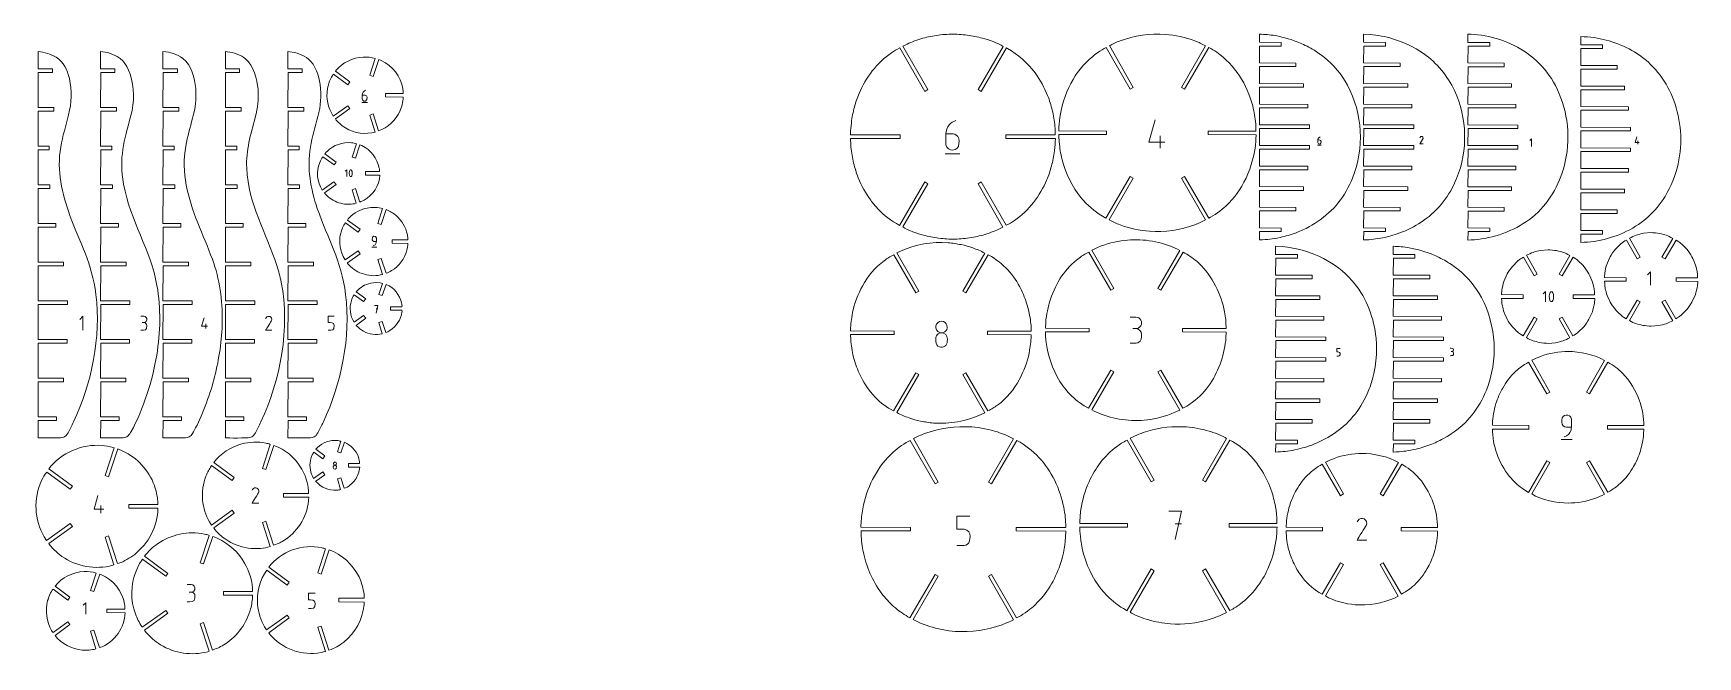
# Model space of a CAD drawing. Header units: centimetres. Extents: x -1026 to -862, y -519 to -458.
import ezdxf

# ---------------------------------------------------------------- set-up
doc = ezdxf.new("R2010")
doc.units = ezdxf.units.CM
doc.header["$MEASUREMENT"] = 0
doc.layers.add('Katman 1', color=7, linetype='Continuous')

msp = doc.modelspace()

# ---------------------------------------------------------------- linework, layer by layer
at = {"layer": 'Katman 1', "color": 5, "lineweight": 0}
for points, knots in [([(-942.754, -475.21675), (-942.09874, -475.90772), (-941.42614, -476.40781), (-940.59934, -476.87731), (-940.59934, -476.87731), (-940.59934, -476.87731), (-938.10797, -472.59703), (-938.10797, -472.59703), (-938.10797, -472.59703), (-938.10797, -472.59703), (-937.8066, -472.77099), (-937.8066, -472.77099), (-937.8066, -472.77099), (-937.8066, -472.77099), (-940.26864, -477.03532), (-940.26864, -477.03532), (-940.26864, -477.03532), (-939.81255, -477.33977), (-938.78264, -477.70135), (-938.2456, -477.83902), (-938.2456, -477.83902), (-937.74036, -477.96853), (-937.26066, -478.08156), (-936.73968, -478.14021), (-936.73968, -478.14021), (-936.19625, -478.20139), (-935.67944, -478.25329), (-935.1296, -478.23177), (-935.1296, -478.23177), (-934.56281, -478.20959), (-934.07198, -478.18282), (-933.50924, -478.07925), (-933.50924, -478.07925), (-932.98399, -477.98258), (-932.49127, -477.88168), (-931.98275, -477.71168), (-931.98275, -477.71168), (-931.34508, -477.4985), (-930.99789, -477.35321), (-930.39836, -477.05951), (-930.39836, -477.05951), (-930.39836, -477.05951), (-932.85407, -472.7713), (-932.85407, -472.7713), (-932.85407, -472.7713), (-932.85407, -472.7713), (-932.5527, -472.59734), (-932.5527, -472.59734), (-932.5527, -472.59734), (-932.5527, -472.59734), (-930.08489, -476.87164), (-930.08489, -476.87164), (-930.08489, -476.87164), (-929.76369, -476.70816), (-929.5646, -476.59526), (-929.26779, -476.39032), (-929.26779, -476.39032), (-927.83822, -475.40324), (-926.74231, -473.97454), (-926.08391, -472.37251), (-926.08391, -472.37251), (-925.90622, -471.94016), (-925.74177, -471.50289), (-925.62553, -471.04941), (-925.62553, -471.04941), (-925.49613, -470.54459), (-925.38293, -470.06389), (-925.32434, -469.54343), (-925.32434, -469.54343), (-925.25713, -468.94639), (-925.255, -468.89514), (-925.23253, -468.32547), (-925.23253, -468.32547), (-925.23253, -468.32547), (-930.12703, -468.30815), (-930.12703, -468.30815), (-930.12703, -468.30815), (-930.12703, -468.30815), (-930.12703, -467.96015), (-930.12703, -467.96015), (-930.12703, -467.96015), (-930.12703, -467.96015), (-925.2498, -467.96015), (-925.2498, -467.96015), (-925.2498, -467.96015), (-925.25296, -467.67849), (-925.24824, -467.39808), (-925.27978, -467.11812), (-925.27978, -467.11812), (-925.34199, -466.56604), (-925.40587, -466.07292), (-925.54475, -465.53129), (-925.54475, -465.53129), (-925.67632, -465.01818), (-925.80054, -464.58265), (-926.00307, -464.08994), (-926.00307, -464.08994), (-926.33602, -463.27993), (-926.71006, -462.56537), (-927.23043, -461.85911), (-927.23043, -461.85911), (-927.96082, -460.86782), (-928.89928, -460.04859), (-929.9702, -459.44284), (-929.9702, -459.44284), (-929.9702, -459.44284), (-930.06158, -459.39098), (-930.06158, -459.39098), (-930.06158, -459.39098), (-930.06158, -459.39098), (-932.55289, -463.67126), (-932.55289, -463.67126), (-932.55289, -463.67126), (-932.55289, -463.67126), (-932.85426, -463.4973), (-932.85426, -463.4973), (-932.85426, -463.4973), (-932.85426, -463.4973), (-930.39225, -459.23297), (-930.39225, -459.23297), (-930.39225, -459.23297), (-930.84844, -458.92832), (-931.87788, -458.56715), (-932.41514, -458.42933), (-932.41514, -458.42933), (-932.92107, -458.29954), (-933.39929, -458.18696), (-933.92112, -458.12821), (-933.92112, -458.12821), (-934.46361, -458.06714), (-934.98257, -458.01499), (-935.5312, -458.03664), (-935.5312, -458.03664), (-936.09965, -458.05907), (-936.58687, -458.0853), (-937.15156, -458.18911), (-937.15156, -458.18911), (-937.67792, -458.28587), (-938.16825, -458.38639), (-938.67799, -458.55661), (-938.67799, -458.55661), (-939.31497, -458.76932), (-939.6637, -458.91541), (-940.2624, -459.20891), (-940.2624, -459.20891), (-940.2624, -459.20891), (-937.80679, -463.49698), (-937.80679, -463.49698), (-937.80679, -463.49698), (-937.80679, -463.49698), (-938.1081, -463.67095), (-938.1081, -463.67095), (-938.1081, -463.67095), (-938.1081, -463.67095), (-940.57586, -459.39677), (-940.57586, -459.39677), (-940.57586, -459.39677), (-940.89713, -459.5602), (-941.09612, -459.67299), (-941.39296, -459.87797), (-941.39296, -459.87797), (-942.8228, -460.86529), (-943.91789, -462.29377), (-944.57685, -463.89584), (-944.57685, -463.89584), (-944.75468, -464.32818), (-944.91888, -464.76545), (-945.0352, -465.21895), (-945.0352, -465.21895), (-945.16499, -465.72497), (-945.27761, -466.20293), (-945.33636, -466.72487), (-945.33636, -466.72487), (-945.40352, -467.32157), (-945.40572, -467.3733), (-945.42823, -467.9427), (-945.42823, -467.9427), (-945.42823, -467.9427), (-940.53379, -467.96015), (-940.53379, -467.96015), (-940.53379, -467.96015), (-940.53379, -467.96015), (-940.53379, -468.30815), (-940.53379, -468.30815), (-940.53379, -468.30815), (-940.53379, -468.30815), (-945.41089, -468.30815), (-945.41089, -468.30815), (-945.41089, -468.30815), (-945.40774, -468.5898), (-945.41249, -468.87023), (-945.38097, -469.15018), (-945.38097, -469.15018), (-945.31902, -469.70043), (-945.25446, -470.19739), (-945.11606, -470.73695), (-945.11606, -470.73695), (-944.98495, -471.2481), (-944.85952, -471.68773), (-944.65775, -472.17835), (-944.65775, -472.17835), (-944.32479, -472.98797), (-943.95064, -473.70328), (-943.43032, -474.40918), (-943.43032, -474.40918), (-943.22128, -474.69278), (-942.99629, -474.961), (-942.754, -475.21675)], [0, 0, 0, 0, 0.018867925, 0.018867925, 0.018867925, 0.018867925, 0.037735849, 0.037735849, 0.037735849, 0.037735849, 0.056603774, 0.056603774, 0.056603774, 0.056603774, 0.075471698, 0.075471698, 0.075471698, 0.075471698, 0.094339623, 0.094339623, 0.094339623, 0.094339623, 0.113207547, 0.113207547, 0.113207547, 0.113207547, 0.132075472, 0.132075472, 0.132075472, 0.132075472, 0.150943396, 0.150943396, 0.150943396, 0.150943396, 0.169811321, 0.169811321, 0.169811321, 0.169811321, 0.188679245, 0.188679245, 0.188679245, 0.188679245, 0.20754717, 0.20754717, 0.20754717, 0.20754717, 0.226415094, 0.226415094, 0.226415094, 0.226415094, 0.245283019, 0.245283019, 0.245283019, 0.245283019, 0.264150943, 0.264150943, 0.264150943, 0.264150943, 0.283018868, 0.283018868, 0.283018868, 0.283018868, 0.301886792, 0.301886792, 0.301886792, 0.301886792, 0.320754717, 0.320754717, 0.320754717, 0.320754717, 0.339622642, 0.339622642, 0.339622642, 0.339622642, 0.358490566, 0.358490566, 0.358490566, 0.358490566, 0.377358491, 0.377358491, 0.377358491, 0.377358491, 0.396226415, 0.396226415, 0.396226415, 0.396226415, 0.41509434, 0.41509434, 0.41509434, 0.41509434, 0.433962264, 0.433962264, 0.433962264, 0.433962264, 0.452830189, 0.452830189, 0.452830189, 0.452830189, 0.471698113, 0.471698113, 0.471698113, 0.471698113, 0.490566038, 0.490566038, 0.490566038, 0.490566038, 0.509433962, 0.509433962, 0.509433962, 0.509433962, 0.528301887, 0.528301887, 0.528301887, 0.528301887, 0.547169811, 0.547169811, 0.547169811, 0.547169811, 0.566037736, 0.566037736, 0.566037736, 0.566037736, 0.58490566, 0.58490566, 0.58490566, 0.58490566, 0.603773585, 0.603773585, 0.603773585, 0.603773585, 0.622641509, 0.622641509, 0.622641509, 0.622641509, 0.641509434, 0.641509434, 0.641509434, 0.641509434, 0.660377358, 0.660377358, 0.660377358, 0.660377358, 0.679245283, 0.679245283, 0.679245283, 0.679245283, 0.698113208, 0.698113208, 0.698113208, 0.698113208, 0.716981132, 0.716981132, 0.716981132, 0.716981132, 0.735849057, 0.735849057, 0.735849057, 0.735849057, 0.754716981, 0.754716981, 0.754716981, 0.754716981, 0.773584906, 0.773584906, 0.773584906, 0.773584906, 0.79245283, 0.79245283, 0.79245283, 0.79245283, 0.811320755, 0.811320755, 0.811320755, 0.811320755, 0.830188679, 0.830188679, 0.830188679, 0.830188679, 0.849056604, 0.849056604, 0.849056604, 0.849056604, 0.867924528, 0.867924528, 0.867924528, 0.867924528, 0.886792453, 0.886792453, 0.886792453, 0.886792453, 0.905660377, 0.905660377, 0.905660377, 0.905660377, 0.924528302, 0.924528302, 0.924528302, 0.924528302, 0.943396226, 0.943396226, 0.943396226, 0.943396226, 0.962264151, 0.962264151, 0.962264151, 0.962264151, 1, 1, 1, 1]), ([(-922.497, -474.38799), (-921.72955, -475.1968), (-921.23725, -475.60598), (-920.25825, -476.16561), (-920.25825, -476.16561), (-920.25825, -476.16561), (-917.86124, -472.05275), (-917.86124, -472.05275), (-917.86124, -472.05275), (-917.86124, -472.05275), (-917.55987, -472.22678), (-917.55987, -472.22678), (-917.55987, -472.22678), (-917.55987, -472.22678), (-919.92546, -476.32412), (-919.92546, -476.32412), (-919.92546, -476.32412), (-919.5691, -476.52602), (-919.25159, -476.67484), (-918.86303, -476.82022), (-918.86303, -476.82022), (-917.95771, -477.15895), (-916.92868, -477.38031), (-915.96412, -477.4535), (-915.96412, -477.4535), (-914.48219, -477.56594), (-912.88735, -477.34105), (-911.49653, -476.82022), (-911.49653, -476.82022), (-911.13399, -476.68446), (-910.78889, -476.51503), (-910.44108, -476.34694), (-910.44108, -476.34694), (-910.44108, -476.34694), (-912.80019, -472.22603), (-912.80019, -472.22603), (-912.80019, -472.22603), (-912.80019, -472.22603), (-912.49882, -472.05206), (-912.49882, -472.05206), (-912.49882, -472.05206), (-912.49882, -472.05206), (-910.12786, -476.1587), (-910.12786, -476.1587), (-910.12786, -476.1587), (-909.67577, -475.9842), (-908.8172, -475.32848), (-908.45321, -474.98344), (-908.45321, -474.98344), (-907.54001, -474.11779), (-907.00522, -473.34947), (-906.45019, -472.21643), (-906.45019, -472.21643), (-905.90896, -471.11159), (-905.57562, -469.76503), (-905.48269, -468.54083), (-905.48269, -468.54083), (-905.46774, -468.34392), (-905.46718, -468.1451), (-905.4595, -467.94781), (-905.4595, -467.94781), (-905.4595, -467.94781), (-910.16526, -467.93036), (-910.16526, -467.93036), (-910.16526, -467.93036), (-910.16526, -467.93036), (-910.16526, -467.58242), (-910.16526, -467.58242), (-910.16526, -467.58242), (-910.16526, -467.58242), (-905.47695, -467.58242), (-905.47695, -467.58242), (-905.47695, -467.58242), (-905.47914, -467.34911), (-905.46699, -467.11192), (-905.49316, -466.87989), (-905.49316, -466.87989), (-905.56967, -466.20151), (-905.61908, -465.78514), (-905.79453, -465.10588), (-905.79453, -465.10588), (-906.33926, -462.99699), (-907.5372, -461.0643), (-909.34299, -459.81502), (-909.34299, -459.81502), (-909.58734, -459.64598), (-909.84356, -459.49457), (-910.10125, -459.34722), (-910.10125, -459.34722), (-910.10125, -459.34722), (-912.49838, -463.46002), (-912.49838, -463.46002), (-912.49838, -463.46002), (-912.49838, -463.46002), (-912.79975, -463.28606), (-912.79975, -463.28606), (-912.79975, -463.28606), (-912.79975, -463.28606), (-910.43416, -459.18871), (-910.43416, -459.18871), (-910.43416, -459.18871), (-910.79056, -458.98686), (-911.10792, -458.83807), (-911.49653, -458.69274), (-911.49653, -458.69274), (-912.40019, -458.35479), (-913.43256, -458.13244), (-914.39537, -458.05939), (-914.39537, -458.05939), (-915.87622, -457.94703), (-917.47335, -458.17189), (-918.86303, -458.69274), (-918.86303, -458.69274), (-919.22554, -458.82861), (-919.57071, -458.99787), (-919.91854, -459.16596), (-919.91854, -459.16596), (-919.91854, -459.16596), (-917.55943, -463.28687), (-917.55943, -463.28687), (-917.55943, -463.28687), (-917.55943, -463.28687), (-917.8608, -463.46083), (-917.8608, -463.46083), (-917.8608, -463.46083), (-917.8608, -463.46083), (-920.23169, -459.35426), (-920.23169, -459.35426), (-920.23169, -459.35426), (-920.68401, -459.52892), (-921.54213, -460.18423), (-921.90629, -460.52939), (-921.90629, -460.52939), (-922.81957, -461.39501), (-923.35425, -462.16351), (-923.9093, -463.29653), (-923.9093, -463.29653), (-924.45074, -464.40177), (-924.78394, -465.74749), (-924.87681, -466.97214), (-924.87681, -466.97214), (-924.89174, -467.169), (-924.89231, -467.36778), (-924.89999, -467.56503), (-924.89999, -467.56503), (-924.89999, -467.56503), (-920.1943, -467.58242), (-920.1943, -467.58242), (-920.1943, -467.58242), (-920.1943, -467.58242), (-920.1943, -467.93036), (-920.1943, -467.93036), (-920.1943, -467.93036), (-920.1943, -467.93036), (-924.88254, -467.93036), (-924.88254, -467.93036), (-924.88254, -467.93036), (-924.88035, -468.16371), (-924.89252, -468.40095), (-924.86633, -468.63302), (-924.86633, -468.63302), (-924.78972, -469.31171), (-924.74053, -469.72737), (-924.56496, -470.40703), (-924.56496, -470.40703), (-924.2332, -471.69137), (-923.57329, -473.10506), (-922.7141, -474.12838), (-922.7141, -474.12838), (-922.7141, -474.12838), (-922.497, -474.38799), (-922.497, -474.38799)], [0, 0, 0, 0, 0.022727273, 0.022727273, 0.022727273, 0.022727273, 0.045454545, 0.045454545, 0.045454545, 0.045454545, 0.068181818, 0.068181818, 0.068181818, 0.068181818, 0.090909091, 0.090909091, 0.090909091, 0.090909091, 0.113636364, 0.113636364, 0.113636364, 0.113636364, 0.136363636, 0.136363636, 0.136363636, 0.136363636, 0.159090909, 0.159090909, 0.159090909, 0.159090909, 0.181818182, 0.181818182, 0.181818182, 0.181818182, 0.204545455, 0.204545455, 0.204545455, 0.204545455, 0.227272727, 0.227272727, 0.227272727, 0.227272727, 0.25, 0.25, 0.25, 0.25, 0.272727273, 0.272727273, 0.272727273, 0.272727273, 0.295454545, 0.295454545, 0.295454545, 0.295454545, 0.318181818, 0.318181818, 0.318181818, 0.318181818, 0.340909091, 0.340909091, 0.340909091, 0.340909091, 0.363636364, 0.363636364, 0.363636364, 0.363636364, 0.386363636, 0.386363636, 0.386363636, 0.386363636, 0.409090909, 0.409090909, 0.409090909, 0.409090909, 0.431818182, 0.431818182, 0.431818182, 0.431818182, 0.454545455, 0.454545455, 0.454545455, 0.454545455, 0.477272727, 0.477272727, 0.477272727, 0.477272727, 0.5, 0.5, 0.5, 0.5, 0.522727273, 0.522727273, 0.522727273, 0.522727273, 0.545454545, 0.545454545, 0.545454545, 0.545454545, 0.568181818, 0.568181818, 0.568181818, 0.568181818, 0.590909091, 0.590909091, 0.590909091, 0.590909091, 0.613636364, 0.613636364, 0.613636364, 0.613636364, 0.636363636, 0.636363636, 0.636363636, 0.636363636, 0.659090909, 0.659090909, 0.659090909, 0.659090909, 0.681818182, 0.681818182, 0.681818182, 0.681818182, 0.704545455, 0.704545455, 0.704545455, 0.704545455, 0.727272727, 0.727272727, 0.727272727, 0.727272727, 0.75, 0.75, 0.75, 0.75, 0.772727273, 0.772727273, 0.772727273, 0.772727273, 0.795454545, 0.795454545, 0.795454545, 0.795454545, 0.818181818, 0.818181818, 0.818181818, 0.818181818, 0.840909091, 0.840909091, 0.840909091, 0.840909091, 0.863636364, 0.863636364, 0.863636364, 0.863636364, 0.886363636, 0.886363636, 0.886363636, 0.886363636, 0.909090909, 0.909090909, 0.909090909, 0.909090909, 0.931818182, 0.931818182, 0.931818182, 0.931818182, 0.954545455, 0.954545455, 0.954545455, 0.954545455, 1, 1, 1, 1]), ([(-905.13457, -458.02873), (-905.13457, -458.02873), (-905.13457, -458.83716), (-905.13457, -458.83716), (-905.13457, -458.83716), (-905.13457, -458.83716), (-902.98664, -458.85455), (-902.98664, -458.85455), (-902.98664, -458.85455), (-902.98664, -458.85455), (-902.98664, -459.20255), (-902.98664, -459.20255), (-902.98664, -459.20255), (-902.98664, -459.20255), (-905.11718, -459.20255), (-905.11718, -459.20255), (-905.11718, -459.20255), (-905.11718, -459.20255), (-905.13457, -460.86916), (-905.13457, -460.86916), (-905.13457, -460.86916), (-905.13457, -460.86916), (-901.52591, -460.88655), (-901.52591, -460.88655), (-901.52591, -460.88655), (-901.52591, -460.88655), (-901.52591, -461.23455), (-901.52591, -461.23455), (-901.52591, -461.23455), (-901.52591, -461.23455), (-905.11718, -461.23455), (-905.11718, -461.23455), (-905.11718, -461.23455), (-905.11718, -461.23455), (-905.13457, -462.90116), (-905.13457, -462.90116), (-905.13457, -462.90116), (-905.13457, -462.90116), (-900.78535, -462.91855), (-900.78535, -462.91855), (-900.78535, -462.91855), (-900.78535, -462.91855), (-900.78535, -463.26655), (-900.78535, -463.26655), (-900.78535, -463.26655), (-900.78535, -463.26655), (-905.11718, -463.26655), (-905.11718, -463.26655), (-905.11718, -463.26655), (-905.11718, -463.26655), (-905.13457, -464.93316), (-905.13457, -464.93316), (-905.13457, -464.93316), (-905.13457, -464.93316), (-900.3744, -464.95055), (-900.3744, -464.95055), (-900.3744, -464.95055), (-900.3744, -464.95055), (-900.3744, -465.29854), (-900.3744, -465.29854), (-900.3744, -465.29854), (-900.3744, -465.29854), (-905.11718, -465.29854), (-905.11718, -465.29854), (-905.11718, -465.29854), (-905.11718, -465.29854), (-905.13457, -466.96516), (-905.13457, -466.96516), (-905.13457, -466.96516), (-905.13457, -466.96516), (-900.1818, -466.98255), (-900.1818, -466.98255), (-900.1818, -466.98255), (-900.1818, -466.98255), (-900.1818, -467.33054), (-900.1818, -467.33054), (-900.1818, -467.33054), (-900.1818, -467.33054), (-905.11718, -467.33054), (-905.11718, -467.33054), (-905.11718, -467.33054), (-905.11718, -467.33054), (-905.13457, -468.99716), (-905.13457, -468.99716), (-905.13457, -468.99716), (-905.13457, -468.99716), (-900.18211, -469.01455), (-900.18211, -469.01455), (-900.18211, -469.01455), (-900.18211, -469.01455), (-900.18211, -469.36254), (-900.18211, -469.36254), (-900.18211, -469.36254), (-900.18211, -469.36254), (-905.11718, -469.36254), (-905.11718, -469.36254), (-905.11718, -469.36254), (-905.11718, -469.36254), (-905.13457, -471.02916), (-905.13457, -471.02916), (-905.13457, -471.02916), (-905.13457, -471.02916), (-900.37528, -471.04655), (-900.37528, -471.04655), (-900.37528, -471.04655), (-900.37528, -471.04655), (-900.37528, -471.39454), (-900.37528, -471.39454), (-900.37528, -471.39454), (-900.37528, -471.39454), (-905.11718, -471.39454), (-905.11718, -471.39454), (-905.11718, -471.39454), (-905.11718, -471.39454), (-905.13457, -473.06114), (-905.13457, -473.06114), (-905.13457, -473.06114), (-905.13457, -473.06114), (-900.78542, -473.07853), (-900.78542, -473.07853), (-900.78542, -473.07853), (-900.78542, -473.07853), (-900.78542, -473.42653), (-900.78542, -473.42653), (-900.78542, -473.42653), (-900.78542, -473.42653), (-905.11718, -473.42653), (-905.11718, -473.42653), (-905.11718, -473.42653), (-905.11718, -473.42653), (-905.13457, -475.09314), (-905.13457, -475.09314), (-905.13457, -475.09314), (-905.13457, -475.09314), (-901.52591, -475.11053), (-901.52591, -475.11053), (-901.52591, -475.11053), (-901.52591, -475.11053), (-901.52591, -475.45853), (-901.52591, -475.45853), (-901.52591, -475.45853), (-901.52591, -475.45853), (-905.11718, -475.45853), (-905.11718, -475.45853), (-905.11718, -475.45853), (-905.11718, -475.45853), (-905.13457, -477.12514), (-905.13457, -477.12514), (-905.13457, -477.12514), (-905.13457, -477.12514), (-902.98664, -477.14253), (-902.98664, -477.14253), (-902.98664, -477.14253), (-902.98664, -477.14253), (-902.98664, -477.49053), (-902.98664, -477.49053), (-902.98664, -477.49053), (-902.98664, -477.49053), (-905.11718, -477.49053), (-905.11718, -477.49053), (-905.11718, -477.49053), (-905.11718, -477.49053), (-905.13457, -478.31629), (-905.13457, -478.31629), (-905.13457, -478.31629), (-904.24634, -478.26837), (-903.94902, -478.24582), (-903.09348, -478.06136), (-903.09348, -478.06136), (-902.50852, -477.93524), (-902.07718, -477.81035), (-901.51743, -477.59643), (-901.51743, -477.59643), (-900.97964, -477.3909), (-900.70145, -477.26825), (-900.18404, -476.9819), (-900.18404, -476.9819), (-899.81142, -476.77568), (-899.78797, -476.76105), (-899.43202, -476.52614), (-899.43202, -476.52614), (-897.81893, -475.46158), (-896.67349, -474.00814), (-895.95449, -472.21194), (-895.95449, -472.21194), (-894.7782, -469.27333), (-894.94772, -465.8654), (-896.4481, -463.07263), (-896.4481, -463.07263), (-897.02976, -461.98994), (-897.80549, -461.07789), (-898.75435, -460.30182), (-898.75435, -460.30182), (-898.99817, -460.1024), (-899.51732, -459.74566), (-899.78238, -459.58433), (-899.78238, -459.58433), (-900.10898, -459.38555), (-900.73737, -459.05761), (-901.09358, -458.90941), (-901.09358, -458.90941), (-901.8923, -458.57711), (-902.72023, -458.33739), (-903.57074, -458.18032), (-903.57074, -458.18032), (-904.08623, -458.08512), (-904.61233, -458.0569), (-905.13457, -458.02873)], [0, 0, 0, 0, 0.018867925, 0.018867925, 0.018867925, 0.018867925, 0.037735849, 0.037735849, 0.037735849, 0.037735849, 0.056603774, 0.056603774, 0.056603774, 0.056603774, 0.075471698, 0.075471698, 0.075471698, 0.075471698, 0.094339623, 0.094339623, 0.094339623, 0.094339623, 0.113207547, 0.113207547, 0.113207547, 0.113207547, 0.132075472, 0.132075472, 0.132075472, 0.132075472, 0.150943396, 0.150943396, 0.150943396, 0.150943396, 0.169811321, 0.169811321, 0.169811321, 0.169811321, 0.188679245, 0.188679245, 0.188679245, 0.188679245, 0.20754717, 0.20754717, 0.20754717, 0.20754717, 0.226415094, 0.226415094, 0.226415094, 0.226415094, 0.245283019, 0.245283019, 0.245283019, 0.245283019, 0.264150943, 0.264150943, 0.264150943, 0.264150943, 0.283018868, 0.283018868, 0.283018868, 0.283018868, 0.301886792, 0.301886792, 0.301886792, 0.301886792, 0.320754717, 0.320754717, 0.320754717, 0.320754717, 0.339622642, 0.339622642, 0.339622642, 0.339622642, 0.358490566, 0.358490566, 0.358490566, 0.358490566, 0.377358491, 0.377358491, 0.377358491, 0.377358491, 0.396226415, 0.396226415, 0.396226415, 0.396226415, 0.41509434, 0.41509434, 0.41509434, 0.41509434, 0.433962264, 0.433962264, 0.433962264, 0.433962264, 0.452830189, 0.452830189, 0.452830189, 0.452830189, 0.471698113, 0.471698113, 0.471698113, 0.471698113, 0.490566038, 0.490566038, 0.490566038, 0.490566038, 0.509433962, 0.509433962, 0.509433962, 0.509433962, 0.528301887, 0.528301887, 0.528301887, 0.528301887, 0.547169811, 0.547169811, 0.547169811, 0.547169811, 0.566037736, 0.566037736, 0.566037736, 0.566037736, 0.58490566, 0.58490566, 0.58490566, 0.58490566, 0.603773585, 0.603773585, 0.603773585, 0.603773585, 0.622641509, 0.622641509, 0.622641509, 0.622641509, 0.641509434, 0.641509434, 0.641509434, 0.641509434, 0.660377358, 0.660377358, 0.660377358, 0.660377358, 0.679245283, 0.679245283, 0.679245283, 0.679245283, 0.698113208, 0.698113208, 0.698113208, 0.698113208, 0.716981132, 0.716981132, 0.716981132, 0.716981132, 0.735849057, 0.735849057, 0.735849057, 0.735849057, 0.754716981, 0.754716981, 0.754716981, 0.754716981, 0.773584906, 0.773584906, 0.773584906, 0.773584906, 0.79245283, 0.79245283, 0.79245283, 0.79245283, 0.811320755, 0.811320755, 0.811320755, 0.811320755, 0.830188679, 0.830188679, 0.830188679, 0.830188679, 0.849056604, 0.849056604, 0.849056604, 0.849056604, 0.867924528, 0.867924528, 0.867924528, 0.867924528, 0.886792453, 0.886792453, 0.886792453, 0.886792453, 0.905660377, 0.905660377, 0.905660377, 0.905660377, 0.924528302, 0.924528302, 0.924528302, 0.924528302, 0.943396226, 0.943396226, 0.943396226, 0.943396226, 0.962264151, 0.962264151, 0.962264151, 0.962264151, 1, 1, 1, 1]), ([(-894.85852, -458.02873), (-894.85852, -458.02873), (-894.85852, -458.83716), (-894.85852, -458.83716), (-894.85852, -458.83716), (-894.85852, -458.83716), (-892.71022, -458.85462), (-892.71022, -458.85462), (-892.71022, -458.85462), (-892.71022, -458.85462), (-892.71022, -459.20255), (-892.71022, -459.20255), (-892.71022, -459.20255), (-892.71022, -459.20255), (-894.84113, -459.20255), (-894.84113, -459.20255), (-894.84113, -459.20255), (-894.84113, -459.20255), (-894.85852, -460.86916), (-894.85852, -460.86916), (-894.85852, -460.86916), (-894.85852, -460.86916), (-891.24992, -460.88661), (-891.24992, -460.88661), (-891.24992, -460.88661), (-891.24992, -460.88661), (-891.24992, -461.23455), (-891.24992, -461.23455), (-891.24992, -461.23455), (-891.24992, -461.23455), (-894.84113, -461.23455), (-894.84113, -461.23455), (-894.84113, -461.23455), (-894.84113, -461.23455), (-894.85852, -462.90116), (-894.85852, -462.90116), (-894.85852, -462.90116), (-894.85852, -462.90116), (-890.50942, -462.91861), (-890.50942, -462.91861), (-890.50942, -462.91861), (-890.50942, -462.91861), (-890.50942, -463.26655), (-890.50942, -463.26655), (-890.50942, -463.26655), (-890.50942, -463.26655), (-894.84113, -463.26655), (-894.84113, -463.26655), (-894.84113, -463.26655), (-894.84113, -463.26655), (-894.85852, -464.93316), (-894.85852, -464.93316), (-894.85852, -464.93316), (-894.85852, -464.93316), (-890.09928, -464.95061), (-890.09928, -464.95061), (-890.09928, -464.95061), (-890.09928, -464.95061), (-890.09928, -465.29854), (-890.09928, -465.29854), (-890.09928, -465.29854), (-890.09928, -465.29854), (-894.84113, -465.29854), (-894.84113, -465.29854), (-894.84113, -465.29854), (-894.84113, -465.29854), (-894.85852, -466.96516), (-894.85852, -466.96516), (-894.85852, -466.96516), (-894.85852, -466.96516), (-889.90618, -466.98261), (-889.90618, -466.98261), (-889.90618, -466.98261), (-889.90618, -466.98261), (-889.90618, -467.33054), (-889.90618, -467.33054), (-889.90618, -467.33054), (-889.90618, -467.33054), (-894.84113, -467.33054), (-894.84113, -467.33054), (-894.84113, -467.33054), (-894.84113, -467.33054), (-894.85852, -468.99716), (-894.85852, -468.99716), (-894.85852, -468.99716), (-894.85852, -468.99716), (-889.90581, -469.01461), (-889.90581, -469.01461), (-889.90581, -469.01461), (-889.90581, -469.01461), (-889.90581, -469.36254), (-889.90581, -469.36254), (-889.90581, -469.36254), (-889.90581, -469.36254), (-894.84113, -469.36254), (-894.84113, -469.36254), (-894.84113, -469.36254), (-894.84113, -469.36254), (-894.85852, -471.02916), (-894.85852, -471.02916), (-894.85852, -471.02916), (-894.85852, -471.02916), (-890.09841, -471.04661), (-890.09841, -471.04661), (-890.09841, -471.04661), (-890.09841, -471.04661), (-890.09841, -471.39454), (-890.09841, -471.39454), (-890.09841, -471.39454), (-890.09841, -471.39454), (-894.84113, -471.39454), (-894.84113, -471.39454), (-894.84113, -471.39454), (-894.84113, -471.39454), (-894.85852, -473.06114), (-894.85852, -473.06114), (-894.85852, -473.06114), (-894.85852, -473.06114), (-890.50936, -473.0786), (-890.50936, -473.0786), (-890.50936, -473.0786), (-890.50936, -473.0786), (-890.50936, -473.42653), (-890.50936, -473.42653), (-890.50936, -473.42653), (-890.50936, -473.42653), (-894.84113, -473.42653), (-894.84113, -473.42653), (-894.84113, -473.42653), (-894.84113, -473.42653), (-894.85852, -475.09314), (-894.85852, -475.09314), (-894.85852, -475.09314), (-894.85852, -475.09314), (-891.24992, -475.1106), (-891.24992, -475.1106), (-891.24992, -475.1106), (-891.24992, -475.1106), (-891.24992, -475.45853), (-891.24992, -475.45853), (-891.24992, -475.45853), (-891.24992, -475.45853), (-894.84113, -475.45853), (-894.84113, -475.45853), (-894.84113, -475.45853), (-894.84113, -475.45853), (-894.85852, -477.12514), (-894.85852, -477.12514), (-894.85852, -477.12514), (-894.85852, -477.12514), (-892.71022, -477.14259), (-892.71022, -477.14259), (-892.71022, -477.14259), (-892.71022, -477.14259), (-892.71022, -477.49053), (-892.71022, -477.49053), (-892.71022, -477.49053), (-892.71022, -477.49053), (-894.84113, -477.49053), (-894.84113, -477.49053), (-894.84113, -477.49053), (-894.84113, -477.49053), (-894.85852, -478.31635), (-894.85852, -478.31635), (-894.85852, -478.31635), (-894.15417, -478.27853), (-893.64801, -478.24102), (-892.96509, -478.09377), (-892.96509, -478.09377), (-892.13036, -477.91379), (-891.81927, -477.81881), (-891.01692, -477.51203), (-891.01692, -477.51203), (-890.3089, -477.24132), (-889.58389, -476.83267), (-888.96055, -476.39823), (-888.96055, -476.39823), (-887.46258, -475.35422), (-886.37757, -473.94085), (-885.69508, -472.25102), (-885.69508, -472.25102), (-884.57124, -469.46842), (-884.65249, -466.32466), (-885.90956, -463.60089), (-885.90956, -463.60089), (-886.58903, -462.12863), (-887.62948, -460.87469), (-888.96055, -459.94691), (-888.96055, -459.94691), (-889.89437, -459.29601), (-890.9297, -458.80299), (-892.02077, -458.47944), (-892.02077, -458.47944), (-892.71151, -458.27461), (-893.49876, -458.12451), (-894.21795, -458.06313), (-894.21795, -458.06313), (-894.21795, -458.06313), (-894.85852, -458.02873), (-894.85852, -458.02873)], [0, 0, 0, 0, 0.019607843, 0.019607843, 0.019607843, 0.019607843, 0.039215686, 0.039215686, 0.039215686, 0.039215686, 0.058823529, 0.058823529, 0.058823529, 0.058823529, 0.078431373, 0.078431373, 0.078431373, 0.078431373, 0.098039216, 0.098039216, 0.098039216, 0.098039216, 0.117647059, 0.117647059, 0.117647059, 0.117647059, 0.137254902, 0.137254902, 0.137254902, 0.137254902, 0.156862745, 0.156862745, 0.156862745, 0.156862745, 0.176470588, 0.176470588, 0.176470588, 0.176470588, 0.196078431, 0.196078431, 0.196078431, 0.196078431, 0.215686275, 0.215686275, 0.215686275, 0.215686275, 0.235294118, 0.235294118, 0.235294118, 0.235294118, 0.254901961, 0.254901961, 0.254901961, 0.254901961, 0.274509804, 0.274509804, 0.274509804, 0.274509804, 0.294117647, 0.294117647, 0.294117647, 0.294117647, 0.31372549, 0.31372549, 0.31372549, 0.31372549, 0.333333333, 0.333333333, 0.333333333, 0.333333333, 0.352941176, 0.352941176, 0.352941176, 0.352941176, 0.37254902, 0.37254902, 0.37254902, 0.37254902, 0.392156863, 0.392156863, 0.392156863, 0.392156863, 0.411764706, 0.411764706, 0.411764706, 0.411764706, 0.431372549, 0.431372549, 0.431372549, 0.431372549, 0.450980392, 0.450980392, 0.450980392, 0.450980392, 0.470588235, 0.470588235, 0.470588235, 0.470588235, 0.490196078, 0.490196078, 0.490196078, 0.490196078, 0.509803922, 0.509803922, 0.509803922, 0.509803922, 0.529411765, 0.529411765, 0.529411765, 0.529411765, 0.549019608, 0.549019608, 0.549019608, 0.549019608, 0.568627451, 0.568627451, 0.568627451, 0.568627451, 0.588235294, 0.588235294, 0.588235294, 0.588235294, 0.607843137, 0.607843137, 0.607843137, 0.607843137, 0.62745098, 0.62745098, 0.62745098, 0.62745098, 0.647058824, 0.647058824, 0.647058824, 0.647058824, 0.666666667, 0.666666667, 0.666666667, 0.666666667, 0.68627451, 0.68627451, 0.68627451, 0.68627451, 0.705882353, 0.705882353, 0.705882353, 0.705882353, 0.725490196, 0.725490196, 0.725490196, 0.725490196, 0.745098039, 0.745098039, 0.745098039, 0.745098039, 0.764705882, 0.764705882, 0.764705882, 0.764705882, 0.784313725, 0.784313725, 0.784313725, 0.784313725, 0.803921569, 0.803921569, 0.803921569, 0.803921569, 0.823529412, 0.823529412, 0.823529412, 0.823529412, 0.843137255, 0.843137255, 0.843137255, 0.843137255, 0.862745098, 0.862745098, 0.862745098, 0.862745098, 0.882352941, 0.882352941, 0.882352941, 0.882352941, 0.901960784, 0.901960784, 0.901960784, 0.901960784, 0.921568627, 0.921568627, 0.921568627, 0.921568627, 0.941176471, 0.941176471, 0.941176471, 0.941176471, 0.960784314, 0.960784314, 0.960784314, 0.960784314, 1, 1, 1, 1]), ([(-884.58259, -458.02873), (-884.58259, -458.02873), (-884.58259, -458.84146), (-884.58259, -458.84146), (-884.58259, -458.84146), (-884.58259, -458.84146), (-882.4288, -458.85892), (-882.4288, -458.85892), (-882.4288, -458.85892), (-882.4288, -458.85892), (-882.4288, -459.20685), (-882.4288, -459.20685), (-882.4288, -459.20685), (-882.4288, -459.20685), (-884.5652, -459.20685), (-884.5652, -459.20685), (-884.5652, -459.20685), (-884.5652, -459.20685), (-884.58259, -460.87346), (-884.58259, -460.87346), (-884.58259, -460.87346), (-884.58259, -460.87346), (-880.9983, -460.89092), (-880.9983, -460.89092), (-880.9983, -460.89092), (-880.9983, -460.89092), (-880.9983, -461.23885), (-880.9983, -461.23885), (-880.9983, -461.23885), (-880.9983, -461.23885), (-884.5652, -461.23885), (-884.5652, -461.23885), (-884.5652, -461.23885), (-884.5652, -461.23885), (-884.58259, -462.90546), (-884.58259, -462.90546), (-884.58259, -462.90546), (-884.58259, -462.90546), (-880.2765, -462.92291), (-880.2765, -462.92291), (-880.2765, -462.92291), (-880.2765, -462.92291), (-880.2765, -463.27085), (-880.2765, -463.27085), (-880.2765, -463.27085), (-880.2765, -463.27085), (-884.5652, -463.27085), (-884.5652, -463.27085), (-884.5652, -463.27085), (-884.5652, -463.27085), (-884.58259, -464.93746), (-884.58259, -464.93746), (-884.58259, -464.93746), (-884.58259, -464.93746), (-879.86948, -464.95491), (-879.86948, -464.95491), (-879.86948, -464.95491), (-879.86948, -464.95491), (-879.86948, -465.30285), (-879.86948, -465.30285), (-879.86948, -465.30285), (-879.86948, -465.30285), (-884.5652, -465.30285), (-884.5652, -465.30285), (-884.5652, -465.30285), (-884.5652, -465.30285), (-884.58259, -466.96946), (-884.58259, -466.96946), (-884.58259, -466.96946), (-884.58259, -466.96946), (-879.68062, -466.98691), (-879.68062, -466.98691), (-879.68062, -466.98691), (-879.68062, -466.98691), (-879.68062, -467.33484), (-879.68062, -467.33484), (-879.68062, -467.33484), (-879.68062, -467.33484), (-884.5652, -467.33484), (-884.5652, -467.33484), (-884.5652, -467.33484), (-884.5652, -467.33484), (-884.58259, -469.00146), (-884.58259, -469.00146), (-884.58259, -469.00146), (-884.58259, -469.00146), (-879.68062, -469.01891), (-879.68062, -469.01891), (-879.68062, -469.01891), (-879.68062, -469.01891), (-879.68062, -469.36684), (-879.68062, -469.36684), (-879.68062, -469.36684), (-879.68062, -469.36684), (-884.5652, -469.36684), (-884.5652, -469.36684), (-884.5652, -469.36684), (-884.5652, -469.36684), (-884.58259, -471.03346), (-884.58259, -471.03346), (-884.58259, -471.03346), (-884.58259, -471.03346), (-879.86948, -471.05091), (-879.86948, -471.05091), (-879.86948, -471.05091), (-879.86948, -471.05091), (-879.86948, -471.39884), (-879.86948, -471.39884), (-879.86948, -471.39884), (-879.86948, -471.39884), (-884.5652, -471.39884), (-884.5652, -471.39884), (-884.5652, -471.39884), (-884.5652, -471.39884), (-884.58259, -473.06544), (-884.58259, -473.06544), (-884.58259, -473.06544), (-884.58259, -473.06544), (-880.2765, -473.0829), (-880.2765, -473.0829), (-880.2765, -473.0829), (-880.2765, -473.0829), (-880.2765, -473.43083), (-880.2765, -473.43083), (-880.2765, -473.43083), (-880.2765, -473.43083), (-884.5652, -473.43083), (-884.5652, -473.43083), (-884.5652, -473.43083), (-884.5652, -473.43083), (-884.58259, -475.09744), (-884.58259, -475.09744), (-884.58259, -475.09744), (-884.58259, -475.09744), (-880.9983, -475.1149), (-880.9983, -475.1149), (-880.9983, -475.1149), (-880.9983, -475.1149), (-880.9983, -475.46283), (-880.9983, -475.46283), (-880.9983, -475.46283), (-880.9983, -475.46283), (-884.5652, -475.46283), (-884.5652, -475.46283), (-884.5652, -475.46283), (-884.5652, -475.46283), (-884.58259, -477.12944), (-884.58259, -477.12944), (-884.58259, -477.12944), (-884.58259, -477.12944), (-882.4288, -477.14689), (-882.4288, -477.14689), (-882.4288, -477.14689), (-882.4288, -477.14689), (-882.4288, -477.49483), (-882.4288, -477.49483), (-882.4288, -477.49483), (-882.4288, -477.49483), (-884.5652, -477.49483), (-884.5652, -477.49483), (-884.5652, -477.49483), (-884.5652, -477.49483), (-884.58259, -478.32496), (-884.58259, -478.32496), (-884.58259, -478.32496), (-884.13578, -478.30736), (-883.70678, -478.2798), (-883.26217, -478.21388), (-883.26217, -478.21388), (-881.36196, -477.93213), (-879.39999, -477.11041), (-877.95716, -475.82267), (-877.95716, -475.82267), (-876.43327, -474.46258), (-875.42765, -472.56273), (-874.99082, -470.57931), (-874.99082, -470.57931), (-874.70247, -469.27003), (-874.64975, -467.88106), (-874.84684, -466.55477), (-874.84684, -466.55477), (-875.02254, -465.37241), (-875.40972, -464.15977), (-875.96754, -463.10131), (-875.96754, -463.10131), (-876.96315, -461.21216), (-878.45472, -459.84677), (-880.39992, -458.97167), (-880.39992, -458.97167), (-881.28913, -458.57163), (-882.29834, -458.28271), (-883.26217, -458.1398), (-883.26217, -458.1398), (-883.7054, -458.07408), (-884.13684, -458.04634), (-884.58259, -458.02873)], [0, 0, 0, 0, 0.02, 0.02, 0.02, 0.02, 0.04, 0.04, 0.04, 0.04, 0.06, 0.06, 0.06, 0.06, 0.08, 0.08, 0.08, 0.08, 0.1, 0.1, 0.1, 0.1, 0.12, 0.12, 0.12, 0.12, 0.14, 0.14, 0.14, 0.14, 0.16, 0.16, 0.16, 0.16, 0.18, 0.18, 0.18, 0.18, 0.2, 0.2, 0.2, 0.2, 0.22, 0.22, 0.22, 0.22, 0.24, 0.24, 0.24, 0.24, 0.26, 0.26, 0.26, 0.26, 0.28, 0.28, 0.28, 0.28, 0.3, 0.3, 0.3, 0.3, 0.32, 0.32, 0.32, 0.32, 0.34, 0.34, 0.34, 0.34, 0.36, 0.36, 0.36, 0.36, 0.38, 0.38, 0.38, 0.38, 0.4, 0.4, 0.4, 0.4, 0.42, 0.42, 0.42, 0.42, 0.44, 0.44, 0.44, 0.44, 0.46, 0.46, 0.46, 0.46, 0.48, 0.48, 0.48, 0.48, 0.5, 0.5, 0.5, 0.5, 0.52, 0.52, 0.52, 0.52, 0.54, 0.54, 0.54, 0.54, 0.56, 0.56, 0.56, 0.56, 0.58, 0.58, 0.58, 0.58, 0.6, 0.6, 0.6, 0.6, 0.62, 0.62, 0.62, 0.62, 0.64, 0.64, 0.64, 0.64, 0.66, 0.66, 0.66, 0.66, 0.68, 0.68, 0.68, 0.68, 0.7, 0.7, 0.7, 0.7, 0.72, 0.72, 0.72, 0.72, 0.74, 0.74, 0.74, 0.74, 0.76, 0.76, 0.76, 0.76, 0.78, 0.78, 0.78, 0.78, 0.8, 0.8, 0.8, 0.8, 0.82, 0.82, 0.82, 0.82, 0.84, 0.84, 0.84, 0.84, 0.86, 0.86, 0.86, 0.86, 0.88, 0.88, 0.88, 0.88, 0.9, 0.9, 0.9, 0.9, 0.92, 0.92, 0.92, 0.92, 0.94, 0.94, 0.94, 0.94, 0.96, 0.96, 0.96, 0.96, 1, 1, 1, 1]), ([(-866.84192, -476.0592), (-866.13588, -475.38954), (-865.66709, -474.86864), (-865.1571, -474.02614), (-865.1571, -474.02614), (-864.55949, -473.03888), (-864.12372, -471.94259), (-863.87557, -470.81584), (-863.87557, -470.81584), (-863.64754, -469.78044), (-863.561, -468.65352), (-863.64121, -467.59624), (-863.64121, -467.59624), (-863.716, -466.61047), (-863.95328, -465.50018), (-864.2988, -464.57299), (-864.2988, -464.57299), (-864.964, -462.78793), (-866.10006, -461.2011), (-867.67466, -460.11288), (-867.67466, -460.11288), (-868.98428, -459.20779), (-870.57594, -458.60923), (-872.14693, -458.37633), (-872.14693, -458.37633), (-872.59144, -458.31043), (-873.02096, -458.28285), (-873.46773, -458.26526), (-873.46773, -458.26526), (-873.46773, -458.26526), (-873.46773, -459.07799), (-873.46773, -459.07799), (-873.46773, -459.07799), (-873.46773, -459.07799), (-871.31356, -459.09538), (-871.31356, -459.09538), (-871.31356, -459.09538), (-871.31356, -459.09538), (-871.31356, -459.44338), (-871.31356, -459.44338), (-871.31356, -459.44338), (-871.31356, -459.44338), (-873.45028, -459.44338), (-873.45028, -459.44338), (-873.45028, -459.44338), (-873.45028, -459.44338), (-873.46773, -461.10999), (-873.46773, -461.10999), (-873.46773, -461.10999), (-873.46773, -461.10999), (-869.88306, -461.12738), (-869.88306, -461.12738), (-869.88306, -461.12738), (-869.88306, -461.12738), (-869.88306, -461.47538), (-869.88306, -461.47538), (-869.88306, -461.47538), (-869.88306, -461.47538), (-873.45028, -461.47538), (-873.45028, -461.47538), (-873.45028, -461.47538), (-873.45028, -461.47538), (-873.46773, -463.14199), (-873.46773, -463.14199), (-873.46773, -463.14199), (-873.46773, -463.14199), (-869.16126, -463.15938), (-869.16126, -463.15938), (-869.16126, -463.15938), (-869.16126, -463.15938), (-869.16126, -463.50738), (-869.16126, -463.50738), (-869.16126, -463.50738), (-869.16126, -463.50738), (-873.45028, -463.50738), (-873.45028, -463.50738), (-873.45028, -463.50738), (-873.45028, -463.50738), (-873.46773, -465.17399), (-873.46773, -465.17399), (-873.46773, -465.17399), (-873.46773, -465.17399), (-868.75424, -465.19138), (-868.75424, -465.19138), (-868.75424, -465.19138), (-868.75424, -465.19138), (-868.75424, -465.53937), (-868.75424, -465.53937), (-868.75424, -465.53937), (-868.75424, -465.53937), (-873.45028, -465.53937), (-873.45028, -465.53937), (-873.45028, -465.53937), (-873.45028, -465.53937), (-873.46773, -467.20599), (-873.46773, -467.20599), (-873.46773, -467.20599), (-873.46773, -467.20599), (-868.56538, -467.22338), (-868.56538, -467.22338), (-868.56538, -467.22338), (-868.56538, -467.22338), (-868.56538, -467.57137), (-868.56538, -467.57137), (-868.56538, -467.57137), (-868.56538, -467.57137), (-873.45028, -467.57137), (-873.45028, -467.57137), (-873.45028, -467.57137), (-873.45028, -467.57137), (-873.46773, -469.23799), (-873.46773, -469.23799), (-873.46773, -469.23799), (-873.46773, -469.23799), (-868.56538, -469.25538), (-868.56538, -469.25538), (-868.56538, -469.25538), (-868.56538, -469.25538), (-868.56538, -469.60337), (-868.56538, -469.60337), (-868.56538, -469.60337), (-868.56538, -469.60337), (-873.45028, -469.60337), (-873.45028, -469.60337), (-873.45028, -469.60337), (-873.45028, -469.60337), (-873.46773, -471.26999), (-873.46773, -471.26999), (-873.46773, -471.26999), (-873.46773, -471.26999), (-868.75424, -471.28738), (-868.75424, -471.28738), (-868.75424, -471.28738), (-868.75424, -471.28738), (-868.75424, -471.63537), (-868.75424, -471.63537), (-868.75424, -471.63537), (-868.75424, -471.63537), (-873.45028, -471.63537), (-873.45028, -471.63537), (-873.45028, -471.63537), (-873.45028, -471.63537), (-873.46773, -473.30197), (-873.46773, -473.30197), (-873.46773, -473.30197), (-873.46773, -473.30197), (-869.16126, -473.31936), (-869.16126, -473.31936), (-869.16126, -473.31936), (-869.16126, -473.31936), (-869.16126, -473.66736), (-869.16126, -473.66736), (-869.16126, -473.66736), (-869.16126, -473.66736), (-873.45028, -473.66736), (-873.45028, -473.66736), (-873.45028, -473.66736), (-873.45028, -473.66736), (-873.46773, -475.33397), (-873.46773, -475.33397), (-873.46773, -475.33397), (-873.46773, -475.33397), (-869.88306, -475.35136), (-869.88306, -475.35136), (-869.88306, -475.35136), (-869.88306, -475.35136), (-869.88306, -475.69936), (-869.88306, -475.69936), (-869.88306, -475.69936), (-869.88306, -475.69936), (-873.45028, -475.69936), (-873.45028, -475.69936), (-873.45028, -475.69936), (-873.45028, -475.69936), (-873.46773, -477.36597), (-873.46773, -477.36597), (-873.46773, -477.36597), (-873.46773, -477.36597), (-871.31356, -477.38336), (-871.31356, -477.38336), (-871.31356, -477.38336), (-871.31356, -477.38336), (-871.31356, -477.73136), (-871.31356, -477.73136), (-871.31356, -477.73136), (-871.31356, -477.73136), (-873.45028, -477.73136), (-873.45028, -477.73136), (-873.45028, -477.73136), (-873.45028, -477.73136), (-873.46773, -478.56148), (-873.46773, -478.56148), (-873.46773, -478.56148), (-873.02096, -478.54389), (-872.59144, -478.51631), (-872.14693, -478.45041), (-872.14693, -478.45041), (-870.4093, -478.1928), (-868.62611, -477.48448), (-867.23959, -476.39304), (-867.23959, -476.39304), (-867.23959, -476.39304), (-866.84192, -476.0592), (-866.84192, -476.0592)], [0, 0, 0, 0, 0.019230769, 0.019230769, 0.019230769, 0.019230769, 0.038461538, 0.038461538, 0.038461538, 0.038461538, 0.057692308, 0.057692308, 0.057692308, 0.057692308, 0.076923077, 0.076923077, 0.076923077, 0.076923077, 0.096153846, 0.096153846, 0.096153846, 0.096153846, 0.115384615, 0.115384615, 0.115384615, 0.115384615, 0.134615385, 0.134615385, 0.134615385, 0.134615385, 0.153846154, 0.153846154, 0.153846154, 0.153846154, 0.173076923, 0.173076923, 0.173076923, 0.173076923, 0.192307692, 0.192307692, 0.192307692, 0.192307692, 0.211538462, 0.211538462, 0.211538462, 0.211538462, 0.230769231, 0.230769231, 0.230769231, 0.230769231, 0.25, 0.25, 0.25, 0.25, 0.269230769, 0.269230769, 0.269230769, 0.269230769, 0.288461538, 0.288461538, 0.288461538, 0.288461538, 0.307692308, 0.307692308, 0.307692308, 0.307692308, 0.326923077, 0.326923077, 0.326923077, 0.326923077, 0.346153846, 0.346153846, 0.346153846, 0.346153846, 0.365384615, 0.365384615, 0.365384615, 0.365384615, 0.384615385, 0.384615385, 0.384615385, 0.384615385, 0.403846154, 0.403846154, 0.403846154, 0.403846154, 0.423076923, 0.423076923, 0.423076923, 0.423076923, 0.442307692, 0.442307692, 0.442307692, 0.442307692, 0.461538462, 0.461538462, 0.461538462, 0.461538462, 0.480769231, 0.480769231, 0.480769231, 0.480769231, 0.5, 0.5, 0.5, 0.5, 0.519230769, 0.519230769, 0.519230769, 0.519230769, 0.538461538, 0.538461538, 0.538461538, 0.538461538, 0.557692308, 0.557692308, 0.557692308, 0.557692308, 0.576923077, 0.576923077, 0.576923077, 0.576923077, 0.596153846, 0.596153846, 0.596153846, 0.596153846, 0.615384615, 0.615384615, 0.615384615, 0.615384615, 0.634615385, 0.634615385, 0.634615385, 0.634615385, 0.653846154, 0.653846154, 0.653846154, 0.653846154, 0.673076923, 0.673076923, 0.673076923, 0.673076923, 0.692307692, 0.692307692, 0.692307692, 0.692307692, 0.711538462, 0.711538462, 0.711538462, 0.711538462, 0.730769231, 0.730769231, 0.730769231, 0.730769231, 0.75, 0.75, 0.75, 0.75, 0.769230769, 0.769230769, 0.769230769, 0.769230769, 0.788461538, 0.788461538, 0.788461538, 0.788461538, 0.807692308, 0.807692308, 0.807692308, 0.807692308, 0.826923077, 0.826923077, 0.826923077, 0.826923077, 0.846153846, 0.846153846, 0.846153846, 0.846153846, 0.865384615, 0.865384615, 0.865384615, 0.865384615, 0.884615385, 0.884615385, 0.884615385, 0.884615385, 0.903846154, 0.903846154, 0.903846154, 0.903846154, 0.923076923, 0.923076923, 0.923076923, 0.923076923, 0.942307692, 0.942307692, 0.942307692, 0.942307692, 0.961538462, 0.961538462, 0.961538462, 0.961538462, 1, 1, 1, 1]), ([(-1025.48328, -459.74788), (-1025.48328, -459.74788), (-1025.48328, -461.44079), (-1025.48328, -461.44079), (-1025.48328, -461.44079), (-1025.48328, -461.44079), (-1024.06001, -461.45818), (-1024.06001, -461.45818), (-1024.06001, -461.45818), (-1024.06001, -461.45818), (-1024.06001, -461.80612), (-1024.06001, -461.80612), (-1024.06001, -461.80612), (-1024.06001, -461.80612), (-1025.46587, -461.80612), (-1025.46587, -461.80612), (-1025.46587, -461.80612), (-1025.46587, -461.80612), (-1025.48328, -465.25078), (-1025.48328, -465.25078), (-1025.48328, -465.25078), (-1025.48328, -465.25078), (-1023.91777, -465.26817), (-1023.91777, -465.26817), (-1023.91777, -465.26817), (-1023.91777, -465.26817), (-1023.91777, -465.6161), (-1023.91777, -465.6161), (-1023.91777, -465.6161), (-1023.91777, -465.6161), (-1025.46587, -465.6161), (-1025.46587, -465.6161), (-1025.46587, -465.6161), (-1025.46587, -465.6161), (-1025.48328, -469.06078), (-1025.48328, -469.06078), (-1025.48328, -469.06078), (-1025.48328, -469.06078), (-1024.37434, -469.07817), (-1024.37434, -469.07817), (-1024.37434, -469.07817), (-1024.37434, -469.07817), (-1024.37434, -469.4261), (-1024.37434, -469.4261), (-1024.37434, -469.4261), (-1024.37434, -469.4261), (-1025.46587, -469.4261), (-1025.46587, -469.4261), (-1025.46587, -469.4261), (-1025.46587, -469.4261), (-1025.48328, -472.87078), (-1025.48328, -472.87078), (-1025.48328, -472.87078), (-1025.48328, -472.87078), (-1024.32061, -472.88817), (-1024.32061, -472.88817), (-1024.32061, -472.88817), (-1024.32061, -472.88817), (-1024.32061, -473.2361), (-1024.32061, -473.2361), (-1024.32061, -473.2361), (-1024.32061, -473.2361), (-1025.46587, -473.2361), (-1025.46587, -473.2361), (-1025.46587, -473.2361), (-1025.46587, -473.2361), (-1025.48328, -476.68076), (-1025.48328, -476.68076), (-1025.48328, -476.68076), (-1025.48328, -476.68076), (-1023.71928, -476.69815), (-1023.71928, -476.69815), (-1023.71928, -476.69815), (-1023.71928, -476.69815), (-1023.71928, -477.04609), (-1023.71928, -477.04609), (-1023.71928, -477.04609), (-1023.71928, -477.04609), (-1025.46587, -477.04609), (-1025.46587, -477.04609), (-1025.46587, -477.04609), (-1025.46587, -477.04609), (-1025.48328, -480.49076), (-1025.48328, -480.49076), (-1025.48328, -480.49076), (-1025.48328, -480.49076), (-1022.97038, -480.50815), (-1022.97038, -480.50815), (-1022.97038, -480.50815), (-1022.97038, -480.50815), (-1022.97038, -480.85608), (-1022.97038, -480.85608), (-1022.97038, -480.85608), (-1022.97038, -480.85608), (-1025.46587, -480.85608), (-1025.46587, -480.85608), (-1025.46587, -480.85608), (-1025.46587, -480.85608), (-1025.48328, -484.30075), (-1025.48328, -484.30075), (-1025.48328, -484.30075), (-1025.48328, -484.30075), (-1022.59472, -484.31814), (-1022.59472, -484.31814), (-1022.59472, -484.31814), (-1022.59472, -484.31814), (-1022.59472, -484.66607), (-1022.59472, -484.66607), (-1022.59472, -484.66607), (-1022.59472, -484.66607), (-1025.46587, -484.66607), (-1025.46587, -484.66607), (-1025.46587, -484.66607), (-1025.46587, -484.66607), (-1025.48328, -488.11075), (-1025.48328, -488.11075), (-1025.48328, -488.11075), (-1025.48328, -488.11075), (-1022.62347, -488.12814), (-1022.62347, -488.12814), (-1022.62347, -488.12814), (-1022.62347, -488.12814), (-1022.62347, -488.47607), (-1022.62347, -488.47607), (-1022.62347, -488.47607), (-1022.62347, -488.47607), (-1025.46587, -488.47607), (-1025.46587, -488.47607), (-1025.46587, -488.47607), (-1025.46587, -488.47607), (-1025.48328, -491.92074), (-1025.48328, -491.92074), (-1025.48328, -491.92074), (-1025.48328, -491.92074), (-1022.97873, -491.93813), (-1022.97873, -491.93813), (-1022.97873, -491.93813), (-1022.97873, -491.93813), (-1022.97873, -492.28607), (-1022.97873, -492.28607), (-1022.97873, -492.28607), (-1022.97873, -492.28607), (-1025.46587, -492.28607), (-1025.46587, -492.28607), (-1025.46587, -492.28607), (-1025.46587, -492.28607), (-1025.48328, -495.73073), (-1025.48328, -495.73073), (-1025.48328, -495.73073), (-1025.48328, -495.73073), (-1023.65955, -495.74812), (-1023.65955, -495.74812), (-1023.65955, -495.74812), (-1023.65955, -495.74812), (-1023.65955, -496.09605), (-1023.65955, -496.09605), (-1023.65955, -496.09605), (-1023.65955, -496.09605), (-1025.46587, -496.09605), (-1025.46587, -496.09605), (-1025.46587, -496.09605), (-1025.46587, -496.09605), (-1025.48328, -497.82712), (-1025.48328, -497.82712), (-1025.48328, -497.82712), (-1025.12982, -497.82712), (-1023.37697, -497.84736), (-1023.09029, -497.79171), (-1023.09029, -497.79171), (-1023.09029, -497.79171), (-1022.88687, -497.72496), (-1022.88687, -497.72496), (-1022.88687, -497.72496), (-1022.88687, -497.72496), (-1022.70703, -497.57081), (-1022.70703, -497.57081), (-1022.70703, -497.57081), (-1022.51266, -497.3545), (-1022.11007, -496.5259), (-1021.98136, -496.24908), (-1021.98136, -496.24908), (-1020.19438, -492.40556), (-1019.26343, -487.90806), (-1019.78705, -483.67937), (-1019.78705, -483.67937), (-1020.17409, -480.55369), (-1021.29012, -478.72598), (-1022.33682, -475.90038), (-1022.33682, -475.90038), (-1023.14387, -473.72175), (-1023.64227, -471.49558), (-1023.25421, -469.17322), (-1023.25421, -469.17322), (-1023.0626, -468.02651), (-1022.74466, -467.06206), (-1022.46974, -465.96983), (-1022.46974, -465.96983), (-1022.17858, -464.81307), (-1022.12661, -463.58098), (-1022.39513, -462.41353), (-1022.39513, -462.41353), (-1022.59008, -461.56594), (-1022.93925, -460.78904), (-1023.70007, -460.31366), (-1023.70007, -460.31366), (-1024.23595, -459.97882), (-1024.85815, -459.80258), (-1025.48328, -459.74788)], [0, 0, 0, 0, 0.018867925, 0.018867925, 0.018867925, 0.018867925, 0.037735849, 0.037735849, 0.037735849, 0.037735849, 0.056603774, 0.056603774, 0.056603774, 0.056603774, 0.075471698, 0.075471698, 0.075471698, 0.075471698, 0.094339623, 0.094339623, 0.094339623, 0.094339623, 0.113207547, 0.113207547, 0.113207547, 0.113207547, 0.132075472, 0.132075472, 0.132075472, 0.132075472, 0.150943396, 0.150943396, 0.150943396, 0.150943396, 0.169811321, 0.169811321, 0.169811321, 0.169811321, 0.188679245, 0.188679245, 0.188679245, 0.188679245, 0.20754717, 0.20754717, 0.20754717, 0.20754717, 0.226415094, 0.226415094, 0.226415094, 0.226415094, 0.245283019, 0.245283019, 0.245283019, 0.245283019, 0.264150943, 0.264150943, 0.264150943, 0.264150943, 0.283018868, 0.283018868, 0.283018868, 0.283018868, 0.301886792, 0.301886792, 0.301886792, 0.301886792, 0.320754717, 0.320754717, 0.320754717, 0.320754717, 0.339622642, 0.339622642, 0.339622642, 0.339622642, 0.358490566, 0.358490566, 0.358490566, 0.358490566, 0.377358491, 0.377358491, 0.377358491, 0.377358491, 0.396226415, 0.396226415, 0.396226415, 0.396226415, 0.41509434, 0.41509434, 0.41509434, 0.41509434, 0.433962264, 0.433962264, 0.433962264, 0.433962264, 0.452830189, 0.452830189, 0.452830189, 0.452830189, 0.471698113, 0.471698113, 0.471698113, 0.471698113, 0.490566038, 0.490566038, 0.490566038, 0.490566038, 0.509433962, 0.509433962, 0.509433962, 0.509433962, 0.528301887, 0.528301887, 0.528301887, 0.528301887, 0.547169811, 0.547169811, 0.547169811, 0.547169811, 0.566037736, 0.566037736, 0.566037736, 0.566037736, 0.58490566, 0.58490566, 0.58490566, 0.58490566, 0.603773585, 0.603773585, 0.603773585, 0.603773585, 0.622641509, 0.622641509, 0.622641509, 0.622641509, 0.641509434, 0.641509434, 0.641509434, 0.641509434, 0.660377358, 0.660377358, 0.660377358, 0.660377358, 0.679245283, 0.679245283, 0.679245283, 0.679245283, 0.698113208, 0.698113208, 0.698113208, 0.698113208, 0.716981132, 0.716981132, 0.716981132, 0.716981132, 0.735849057, 0.735849057, 0.735849057, 0.735849057, 0.754716981, 0.754716981, 0.754716981, 0.754716981, 0.773584906, 0.773584906, 0.773584906, 0.773584906, 0.79245283, 0.79245283, 0.79245283, 0.79245283, 0.811320755, 0.811320755, 0.811320755, 0.811320755, 0.830188679, 0.830188679, 0.830188679, 0.830188679, 0.849056604, 0.849056604, 0.849056604, 0.849056604, 0.867924528, 0.867924528, 0.867924528, 0.867924528, 0.886792453, 0.886792453, 0.886792453, 0.886792453, 0.905660377, 0.905660377, 0.905660377, 0.905660377, 0.924528302, 0.924528302, 0.924528302, 0.924528302, 0.943396226, 0.943396226, 0.943396226, 0.943396226, 0.962264151, 0.962264151, 0.962264151, 0.962264151, 1, 1, 1, 1]), ([(-1019.32611, -459.74788), (-1019.32611, -459.74788), (-1019.32611, -461.43992), (-1019.32611, -461.43992), (-1019.32611, -461.43992), (-1019.32611, -461.43992), (-1017.93338, -461.45731), (-1017.93338, -461.45731), (-1017.93338, -461.45731), (-1017.93338, -461.45731), (-1017.93338, -461.80531), (-1017.93338, -461.80531), (-1017.93338, -461.80531), (-1017.93338, -461.80531), (-1019.30872, -461.80531), (-1019.30872, -461.80531), (-1019.30872, -461.80531), (-1019.30872, -461.80531), (-1019.32611, -465.24991), (-1019.32611, -465.24991), (-1019.32611, -465.24991), (-1019.32611, -465.24991), (-1017.76284, -465.2673), (-1017.76284, -465.2673), (-1017.76284, -465.2673), (-1017.76284, -465.2673), (-1017.76284, -465.61529), (-1017.76284, -465.61529), (-1017.76284, -465.61529), (-1017.76284, -465.61529), (-1019.30872, -465.61529), (-1019.30872, -465.61529), (-1019.30872, -465.61529), (-1019.30872, -465.61529), (-1019.32611, -469.05991), (-1019.32611, -469.05991), (-1019.32611, -469.05991), (-1019.32611, -469.05991), (-1018.21848, -469.0773), (-1018.21848, -469.0773), (-1018.21848, -469.0773), (-1018.21848, -469.0773), (-1018.21848, -469.42529), (-1018.21848, -469.42529), (-1018.21848, -469.42529), (-1018.21848, -469.42529), (-1019.30872, -469.42529), (-1019.30872, -469.42529), (-1019.30872, -469.42529), (-1019.30872, -469.42529), (-1019.32611, -472.8699), (-1019.32611, -472.8699), (-1019.32611, -472.8699), (-1019.32611, -472.8699), (-1018.1645, -472.88729), (-1018.1645, -472.88729), (-1018.1645, -472.88729), (-1018.1645, -472.88729), (-1018.1645, -473.23529), (-1018.1645, -473.23529), (-1018.1645, -473.23529), (-1018.1645, -473.23529), (-1019.30872, -473.23529), (-1019.30872, -473.23529), (-1019.30872, -473.23529), (-1019.30872, -473.23529), (-1019.32611, -476.67989), (-1019.32611, -476.67989), (-1019.32611, -476.67989), (-1019.32611, -476.67989), (-1017.56344, -476.69728), (-1017.56344, -476.69728), (-1017.56344, -476.69728), (-1017.56344, -476.69728), (-1017.56344, -477.04528), (-1017.56344, -477.04528), (-1017.56344, -477.04528), (-1017.56344, -477.04528), (-1019.30872, -477.04528), (-1019.30872, -477.04528), (-1019.30872, -477.04528), (-1019.30872, -477.04528), (-1019.32611, -480.48989), (-1019.32611, -480.48989), (-1019.32611, -480.48989), (-1019.32611, -480.48989), (-1016.81534, -480.50728), (-1016.81534, -480.50728), (-1016.81534, -480.50728), (-1016.81534, -480.50728), (-1016.81534, -480.85527), (-1016.81534, -480.85527), (-1016.81534, -480.85527), (-1016.81534, -480.85527), (-1019.30872, -480.85527), (-1019.30872, -480.85527), (-1019.30872, -480.85527), (-1019.30872, -480.85527), (-1019.32611, -484.29988), (-1019.32611, -484.29988), (-1019.32611, -484.29988), (-1019.32611, -484.29988), (-1016.43961, -484.31727), (-1016.43961, -484.31727), (-1016.43961, -484.31727), (-1016.43961, -484.31727), (-1016.43961, -484.66526), (-1016.43961, -484.66526), (-1016.43961, -484.66526), (-1016.43961, -484.66526), (-1019.30872, -484.66526), (-1019.30872, -484.66526), (-1019.30872, -484.66526), (-1019.30872, -484.66526), (-1019.32611, -488.10987), (-1019.32611, -488.10987), (-1019.32611, -488.10987), (-1019.32611, -488.10987), (-1016.46859, -488.12726), (-1016.46859, -488.12726), (-1016.46859, -488.12726), (-1016.46859, -488.12726), (-1016.46859, -488.47526), (-1016.46859, -488.47526), (-1016.46859, -488.47526), (-1016.46859, -488.47526), (-1019.30872, -488.47526), (-1019.30872, -488.47526), (-1019.30872, -488.47526), (-1019.30872, -488.47526), (-1019.32611, -491.91987), (-1019.32611, -491.91987), (-1019.32611, -491.91987), (-1019.32611, -491.91987), (-1016.82345, -491.93726), (-1016.82345, -491.93726), (-1016.82345, -491.93726), (-1016.82345, -491.93726), (-1016.82345, -492.28526), (-1016.82345, -492.28526), (-1016.82345, -492.28526), (-1016.82345, -492.28526), (-1019.30872, -492.28526), (-1019.30872, -492.28526), (-1019.30872, -492.28526), (-1019.30872, -492.28526), (-1019.32611, -495.72986), (-1019.32611, -495.72986), (-1019.32611, -495.72986), (-1019.32611, -495.72986), (-1017.50379, -495.74725), (-1017.50379, -495.74725), (-1017.50379, -495.74725), (-1017.50379, -495.74725), (-1017.50379, -496.09524), (-1017.50379, -496.09524), (-1017.50379, -496.09524), (-1017.50379, -496.09524), (-1019.30872, -496.09524), (-1019.30872, -496.09524), (-1019.30872, -496.09524), (-1019.30872, -496.09524), (-1019.32611, -497.82625), (-1019.32611, -497.82625), (-1019.32611, -497.82625), (-1019.04418, -497.82625), (-1017.21699, -497.84815), (-1016.92897, -497.7909), (-1016.92897, -497.7909), (-1016.81451, -497.76815), (-1016.67026, -497.68333), (-1016.58883, -497.6021), (-1016.58883, -497.6021), (-1016.51578, -497.52923), (-1016.37129, -497.31159), (-1016.31046, -497.20019), (-1016.31046, -497.20019), (-1015.11403, -495.00918), (-1014.18806, -492.12698), (-1013.78891, -489.66011), (-1013.78891, -489.66011), (-1013.42305, -487.399), (-1013.36679, -485.06538), (-1013.76404, -482.80419), (-1013.76404, -482.80419), (-1014.38742, -479.25581), (-1016.39663, -476.48281), (-1017.05033, -472.82559), (-1017.05033, -472.82559), (-1017.52953, -470.14466), (-1017.01547, -468.59741), (-1016.33863, -466.05691), (-1016.33863, -466.05691), (-1015.98395, -464.72564), (-1015.98387, -463.27978), (-1016.41717, -461.9655), (-1016.41717, -461.9655), (-1016.7789, -460.86833), (-1017.30897, -460.26544), (-1018.42929, -459.91137), (-1018.42929, -459.91137), (-1018.72258, -459.81868), (-1019.02037, -459.77547), (-1019.32611, -459.74788)], [0, 0, 0, 0, 0.019230769, 0.019230769, 0.019230769, 0.019230769, 0.038461538, 0.038461538, 0.038461538, 0.038461538, 0.057692308, 0.057692308, 0.057692308, 0.057692308, 0.076923077, 0.076923077, 0.076923077, 0.076923077, 0.096153846, 0.096153846, 0.096153846, 0.096153846, 0.115384615, 0.115384615, 0.115384615, 0.115384615, 0.134615385, 0.134615385, 0.134615385, 0.134615385, 0.153846154, 0.153846154, 0.153846154, 0.153846154, 0.173076923, 0.173076923, 0.173076923, 0.173076923, 0.192307692, 0.192307692, 0.192307692, 0.192307692, 0.211538462, 0.211538462, 0.211538462, 0.211538462, 0.230769231, 0.230769231, 0.230769231, 0.230769231, 0.25, 0.25, 0.25, 0.25, 0.269230769, 0.269230769, 0.269230769, 0.269230769, 0.288461538, 0.288461538, 0.288461538, 0.288461538, 0.307692308, 0.307692308, 0.307692308, 0.307692308, 0.326923077, 0.326923077, 0.326923077, 0.326923077, 0.346153846, 0.346153846, 0.346153846, 0.346153846, 0.365384615, 0.365384615, 0.365384615, 0.365384615, 0.384615385, 0.384615385, 0.384615385, 0.384615385, 0.403846154, 0.403846154, 0.403846154, 0.403846154, 0.423076923, 0.423076923, 0.423076923, 0.423076923, 0.442307692, 0.442307692, 0.442307692, 0.442307692, 0.461538462, 0.461538462, 0.461538462, 0.461538462, 0.480769231, 0.480769231, 0.480769231, 0.480769231, 0.5, 0.5, 0.5, 0.5, 0.519230769, 0.519230769, 0.519230769, 0.519230769, 0.538461538, 0.538461538, 0.538461538, 0.538461538, 0.557692308, 0.557692308, 0.557692308, 0.557692308, 0.576923077, 0.576923077, 0.576923077, 0.576923077, 0.596153846, 0.596153846, 0.596153846, 0.596153846, 0.615384615, 0.615384615, 0.615384615, 0.615384615, 0.634615385, 0.634615385, 0.634615385, 0.634615385, 0.653846154, 0.653846154, 0.653846154, 0.653846154, 0.673076923, 0.673076923, 0.673076923, 0.673076923, 0.692307692, 0.692307692, 0.692307692, 0.692307692, 0.711538462, 0.711538462, 0.711538462, 0.711538462, 0.730769231, 0.730769231, 0.730769231, 0.730769231, 0.75, 0.75, 0.75, 0.75, 0.769230769, 0.769230769, 0.769230769, 0.769230769, 0.788461538, 0.788461538, 0.788461538, 0.788461538, 0.807692308, 0.807692308, 0.807692308, 0.807692308, 0.826923077, 0.826923077, 0.826923077, 0.826923077, 0.846153846, 0.846153846, 0.846153846, 0.846153846, 0.865384615, 0.865384615, 0.865384615, 0.865384615, 0.884615385, 0.884615385, 0.884615385, 0.884615385, 0.903846154, 0.903846154, 0.903846154, 0.903846154, 0.923076923, 0.923076923, 0.923076923, 0.923076923, 0.942307692, 0.942307692, 0.942307692, 0.942307692, 0.961538462, 0.961538462, 0.961538462, 0.961538462, 1, 1, 1, 1]), ([(-1010.39866, -497.56938), (-1010.21417, -497.29897), (-1010.10852, -497.12684), (-1009.95599, -496.83094), (-1009.95599, -496.83094), (-1009.22965, -495.42192), (-1008.46888, -493.34776), (-1008.08948, -491.81434), (-1008.08948, -491.81434), (-1007.63861, -489.99205), (-1007.36056, -488.21222), (-1007.33739, -486.33013), (-1007.33739, -486.33013), (-1007.31192, -484.26191), (-1007.58963, -482.16763), (-1008.3072, -480.2213), (-1008.3072, -480.2213), (-1008.75564, -479.00495), (-1009.2748, -477.81828), (-1009.75235, -476.61345), (-1009.75235, -476.61345), (-1010.69567, -474.23352), (-1011.42022, -471.63044), (-1010.92499, -469.05922), (-1010.92499, -469.05922), (-1010.7384, -468.09047), (-1010.50868, -467.25989), (-1010.2548, -466.31509), (-1010.2548, -466.31509), (-1009.96347, -465.23096), (-1009.86942, -464.5156), (-1009.9472, -463.3907), (-1009.9472, -463.3907), (-1010.01503, -462.40979), (-1010.36508, -461.02639), (-1011.22331, -460.4314), (-1011.22331, -460.4314), (-1011.8526, -459.99512), (-1012.41497, -459.81777), (-1013.17302, -459.74788), (-1013.17302, -459.74788), (-1013.17302, -459.74788), (-1013.17302, -461.43948), (-1013.17302, -461.43948), (-1013.17302, -461.43948), (-1013.17302, -461.43948), (-1011.75791, -461.45687), (-1011.75791, -461.45687), (-1011.75791, -461.45687), (-1011.75791, -461.45687), (-1011.75791, -461.80481), (-1011.75791, -461.80481), (-1011.75791, -461.80481), (-1011.75791, -461.80481), (-1013.15563, -461.80481), (-1013.15563, -461.80481), (-1013.15563, -461.80481), (-1013.15563, -461.80481), (-1013.17302, -465.24947), (-1013.17302, -465.24947), (-1013.17302, -465.24947), (-1013.17302, -465.24947), (-1011.60932, -465.26686), (-1011.60932, -465.26686), (-1011.60932, -465.26686), (-1011.60932, -465.26686), (-1011.60932, -465.6148), (-1011.60932, -465.6148), (-1011.60932, -465.6148), (-1011.60932, -465.6148), (-1013.15563, -465.6148), (-1013.15563, -465.6148), (-1013.15563, -465.6148), (-1013.15563, -465.6148), (-1013.17302, -469.05947), (-1013.17302, -469.05947), (-1013.17302, -469.05947), (-1013.17302, -469.05947), (-1012.06539, -469.07686), (-1012.06539, -469.07686), (-1012.06539, -469.07686), (-1012.06539, -469.07686), (-1012.06539, -469.42479), (-1012.06539, -469.42479), (-1012.06539, -469.42479), (-1012.06539, -469.42479), (-1013.15563, -469.42479), (-1013.15563, -469.42479), (-1013.15563, -469.42479), (-1013.15563, -469.42479), (-1013.17302, -472.86947), (-1013.17302, -472.86947), (-1013.17302, -472.86947), (-1013.17302, -472.86947), (-1012.01154, -472.88686), (-1012.01154, -472.88686), (-1012.01154, -472.88686), (-1012.01154, -472.88686), (-1012.01154, -473.23479), (-1012.01154, -473.23479), (-1012.01154, -473.23479), (-1012.01154, -473.23479), (-1013.15563, -473.23479), (-1013.15563, -473.23479), (-1013.15563, -473.23479), (-1013.15563, -473.23479), (-1013.17302, -476.67945), (-1013.17302, -476.67945), (-1013.17302, -476.67945), (-1013.17302, -476.67945), (-1011.41042, -476.69684), (-1011.41042, -476.69684), (-1011.41042, -476.69684), (-1011.41042, -476.69684), (-1011.41042, -477.04478), (-1011.41042, -477.04478), (-1011.41042, -477.04478), (-1011.41042, -477.04478), (-1013.15563, -477.04478), (-1013.15563, -477.04478), (-1013.15563, -477.04478), (-1013.15563, -477.04478), (-1013.17302, -480.48945), (-1013.17302, -480.48945), (-1013.17302, -480.48945), (-1013.17302, -480.48945), (-1010.6622, -480.50684), (-1010.6622, -480.50684), (-1010.6622, -480.50684), (-1010.6622, -480.50684), (-1010.6622, -480.85478), (-1010.6622, -480.85478), (-1010.6622, -480.85478), (-1010.6622, -480.85478), (-1013.15563, -480.85478), (-1013.15563, -480.85478), (-1013.15563, -480.85478), (-1013.15563, -480.85478), (-1013.17302, -484.29944), (-1013.17302, -484.29944), (-1013.17302, -484.29944), (-1013.17302, -484.29944), (-1010.28647, -484.31683), (-1010.28647, -484.31683), (-1010.28647, -484.31683), (-1010.28647, -484.31683), (-1010.28647, -484.66476), (-1010.28647, -484.66476), (-1010.28647, -484.66476), (-1010.28647, -484.66476), (-1013.15563, -484.66476), (-1013.15563, -484.66476), (-1013.15563, -484.66476), (-1013.15563, -484.66476), (-1013.17302, -488.10944), (-1013.17302, -488.10944), (-1013.17302, -488.10944), (-1013.17302, -488.10944), (-1010.31558, -488.12683), (-1010.31558, -488.12683), (-1010.31558, -488.12683), (-1010.31558, -488.12683), (-1010.31558, -488.47476), (-1010.31558, -488.47476), (-1010.31558, -488.47476), (-1010.31558, -488.47476), (-1013.15563, -488.47476), (-1013.15563, -488.47476), (-1013.15563, -488.47476), (-1013.15563, -488.47476), (-1013.17302, -491.91943), (-1013.17302, -491.91943), (-1013.17302, -491.91943), (-1013.17302, -491.91943), (-1010.67043, -491.93682), (-1010.67043, -491.93682), (-1010.67043, -491.93682), (-1010.67043, -491.93682), (-1010.67043, -492.28476), (-1010.67043, -492.28476), (-1010.67043, -492.28476), (-1010.67043, -492.28476), (-1013.15563, -492.28476), (-1013.15563, -492.28476), (-1013.15563, -492.28476), (-1013.15563, -492.28476), (-1013.17302, -495.72942), (-1013.17302, -495.72942), (-1013.17302, -495.72942), (-1013.17302, -495.72942), (-1011.3509, -495.74681), (-1011.3509, -495.74681), (-1011.3509, -495.74681), (-1011.3509, -495.74681), (-1011.3509, -496.09475), (-1011.3509, -496.09475), (-1011.3509, -496.09475), (-1011.3509, -496.09475), (-1013.15563, -496.09475), (-1013.15563, -496.09475), (-1013.15563, -496.09475), (-1013.15563, -496.09475), (-1013.17302, -497.82581), (-1013.17302, -497.82581), (-1013.17302, -497.82581), (-1012.90165, -497.82581), (-1011.0697, -497.84877), (-1010.77645, -497.7904), (-1010.77645, -497.7904), (-1010.77645, -497.7904), (-1010.57737, -497.72359), (-1010.57737, -497.72359), (-1010.57737, -497.72359), (-1010.57737, -497.72359), (-1010.39866, -497.56938), (-1010.39866, -497.56938)], [0, 0, 0, 0, 0.018181818, 0.018181818, 0.018181818, 0.018181818, 0.036363636, 0.036363636, 0.036363636, 0.036363636, 0.054545455, 0.054545455, 0.054545455, 0.054545455, 0.072727273, 0.072727273, 0.072727273, 0.072727273, 0.090909091, 0.090909091, 0.090909091, 0.090909091, 0.109090909, 0.109090909, 0.109090909, 0.109090909, 0.127272727, 0.127272727, 0.127272727, 0.127272727, 0.145454545, 0.145454545, 0.145454545, 0.145454545, 0.163636364, 0.163636364, 0.163636364, 0.163636364, 0.181818182, 0.181818182, 0.181818182, 0.181818182, 0.2, 0.2, 0.2, 0.2, 0.218181818, 0.218181818, 0.218181818, 0.218181818, 0.236363636, 0.236363636, 0.236363636, 0.236363636, 0.254545455, 0.254545455, 0.254545455, 0.254545455, 0.272727273, 0.272727273, 0.272727273, 0.272727273, 0.290909091, 0.290909091, 0.290909091, 0.290909091, 0.309090909, 0.309090909, 0.309090909, 0.309090909, 0.327272727, 0.327272727, 0.327272727, 0.327272727, 0.345454545, 0.345454545, 0.345454545, 0.345454545, 0.363636364, 0.363636364, 0.363636364, 0.363636364, 0.381818182, 0.381818182, 0.381818182, 0.381818182, 0.4, 0.4, 0.4, 0.4, 0.418181818, 0.418181818, 0.418181818, 0.418181818, 0.436363636, 0.436363636, 0.436363636, 0.436363636, 0.454545455, 0.454545455, 0.454545455, 0.454545455, 0.472727273, 0.472727273, 0.472727273, 0.472727273, 0.490909091, 0.490909091, 0.490909091, 0.490909091, 0.509090909, 0.509090909, 0.509090909, 0.509090909, 0.527272727, 0.527272727, 0.527272727, 0.527272727, 0.545454545, 0.545454545, 0.545454545, 0.545454545, 0.563636364, 0.563636364, 0.563636364, 0.563636364, 0.581818182, 0.581818182, 0.581818182, 0.581818182, 0.6, 0.6, 0.6, 0.6, 0.618181818, 0.618181818, 0.618181818, 0.618181818, 0.636363636, 0.636363636, 0.636363636, 0.636363636, 0.654545455, 0.654545455, 0.654545455, 0.654545455, 0.672727273, 0.672727273, 0.672727273, 0.672727273, 0.690909091, 0.690909091, 0.690909091, 0.690909091, 0.709090909, 0.709090909, 0.709090909, 0.709090909, 0.727272727, 0.727272727, 0.727272727, 0.727272727, 0.745454545, 0.745454545, 0.745454545, 0.745454545, 0.763636364, 0.763636364, 0.763636364, 0.763636364, 0.781818182, 0.781818182, 0.781818182, 0.781818182, 0.8, 0.8, 0.8, 0.8, 0.818181818, 0.818181818, 0.818181818, 0.818181818, 0.836363636, 0.836363636, 0.836363636, 0.836363636, 0.854545455, 0.854545455, 0.854545455, 0.854545455, 0.872727273, 0.872727273, 0.872727273, 0.872727273, 0.890909091, 0.890909091, 0.890909091, 0.890909091, 0.909090909, 0.909090909, 0.909090909, 0.909090909, 0.927272727, 0.927272727, 0.927272727, 0.927272727, 0.945454545, 0.945454545, 0.945454545, 0.945454545, 0.963636364, 0.963636364, 0.963636364, 0.963636364, 1, 1, 1, 1]), ([(-1007.01987, -459.74788), (-1007.01987, -459.74788), (-1007.01987, -461.44042), (-1007.01987, -461.44042), (-1007.01987, -461.44042), (-1007.01987, -461.44042), (-1005.62746, -461.45781), (-1005.62746, -461.45781), (-1005.62746, -461.45781), (-1005.62746, -461.45781), (-1005.62746, -461.80581), (-1005.62746, -461.80581), (-1005.62746, -461.80581), (-1005.62746, -461.80581), (-1007.00248, -461.80581), (-1007.00248, -461.80581), (-1007.00248, -461.80581), (-1007.00248, -461.80581), (-1007.01987, -465.25041), (-1007.01987, -465.25041), (-1007.01987, -465.25041), (-1007.01987, -465.25041), (-1005.45685, -465.2678), (-1005.45685, -465.2678), (-1005.45685, -465.2678), (-1005.45685, -465.2678), (-1005.45685, -465.61579), (-1005.45685, -465.61579), (-1005.45685, -465.61579), (-1005.45685, -465.61579), (-1007.00248, -465.61579), (-1007.00248, -465.61579), (-1007.00248, -465.61579), (-1007.00248, -465.61579), (-1007.01987, -469.0604), (-1007.01987, -469.0604), (-1007.01987, -469.0604), (-1007.01987, -469.0604), (-1005.91237, -469.07779), (-1005.91237, -469.07779), (-1005.91237, -469.07779), (-1005.91237, -469.07779), (-1005.91237, -469.42579), (-1005.91237, -469.42579), (-1005.91237, -469.42579), (-1005.91237, -469.42579), (-1007.00248, -469.42579), (-1007.00248, -469.42579), (-1007.00248, -469.42579), (-1007.00248, -469.42579), (-1007.01987, -472.8704), (-1007.01987, -472.8704), (-1007.01987, -472.8704), (-1007.01987, -472.8704), (-1005.85852, -472.88779), (-1005.85852, -472.88779), (-1005.85852, -472.88779), (-1005.85852, -472.88779), (-1005.85852, -473.23579), (-1005.85852, -473.23579), (-1005.85852, -473.23579), (-1005.85852, -473.23579), (-1007.00248, -473.23579), (-1007.00248, -473.23579), (-1007.00248, -473.23579), (-1007.00248, -473.23579), (-1007.01987, -476.68039), (-1007.01987, -476.68039), (-1007.01987, -476.68039), (-1007.01987, -476.68039), (-1005.25777, -476.69778), (-1005.25777, -476.69778), (-1005.25777, -476.69778), (-1005.25777, -476.69778), (-1005.25777, -477.04578), (-1005.25777, -477.04578), (-1005.25777, -477.04578), (-1005.25777, -477.04578), (-1007.00248, -477.04578), (-1007.00248, -477.04578), (-1007.00248, -477.04578), (-1007.00248, -477.04578), (-1007.01987, -480.49039), (-1007.01987, -480.49039), (-1007.01987, -480.49039), (-1007.01987, -480.49039), (-1004.50898, -480.50778), (-1004.50898, -480.50778), (-1004.50898, -480.50778), (-1004.50898, -480.50778), (-1004.50898, -480.85577), (-1004.50898, -480.85577), (-1004.50898, -480.85577), (-1004.50898, -480.85577), (-1007.00248, -480.85577), (-1007.00248, -480.85577), (-1007.00248, -480.85577), (-1007.00248, -480.85577), (-1007.01987, -484.30037), (-1007.01987, -484.30037), (-1007.01987, -484.30037), (-1007.01987, -484.30037), (-1004.13313, -484.31776), (-1004.13313, -484.31776), (-1004.13313, -484.31776), (-1004.13313, -484.31776), (-1004.13313, -484.66576), (-1004.13313, -484.66576), (-1004.13313, -484.66576), (-1004.13313, -484.66576), (-1007.00248, -484.66576), (-1007.00248, -484.66576), (-1007.00248, -484.66576), (-1007.00248, -484.66576), (-1007.01987, -488.11037), (-1007.01987, -488.11037), (-1007.01987, -488.11037), (-1007.01987, -488.11037), (-1004.1623, -488.12776), (-1004.1623, -488.12776), (-1004.1623, -488.12776), (-1004.1623, -488.12776), (-1004.1623, -488.47576), (-1004.1623, -488.47576), (-1004.1623, -488.47576), (-1004.1623, -488.47576), (-1007.00248, -488.47576), (-1007.00248, -488.47576), (-1007.00248, -488.47576), (-1007.00248, -488.47576), (-1007.01987, -491.92037), (-1007.01987, -491.92037), (-1007.01987, -491.92037), (-1007.01987, -491.92037), (-1004.51715, -491.93776), (-1004.51715, -491.93776), (-1004.51715, -491.93776), (-1004.51715, -491.93776), (-1004.51715, -492.28576), (-1004.51715, -492.28576), (-1004.51715, -492.28576), (-1004.51715, -492.28576), (-1007.00248, -492.28576), (-1007.00248, -492.28576), (-1007.00248, -492.28576), (-1007.00248, -492.28576), (-1007.01987, -495.73036), (-1007.01987, -495.73036), (-1007.01987, -495.73036), (-1007.01987, -495.73036), (-1005.19793, -495.74775), (-1005.19793, -495.74775), (-1005.19793, -495.74775), (-1005.19793, -495.74775), (-1005.19793, -496.09574), (-1005.19793, -496.09574), (-1005.19793, -496.09574), (-1005.19793, -496.09574), (-1007.00248, -496.09574), (-1007.00248, -496.09574), (-1007.00248, -496.09574), (-1007.00248, -496.09574), (-1007.01987, -497.82674), (-1007.01987, -497.82674), (-1007.01987, -497.82674), (-1006.78128, -497.82674), (-1004.91275, -497.85076), (-1004.6175, -497.79134), (-1004.6175, -497.79134), (-1004.56519, -497.78081), (-1004.46614, -497.7498), (-1004.42247, -497.72458), (-1004.42247, -497.72458), (-1004.37784, -497.6988), (-1004.27918, -497.60762), (-1004.24613, -497.57031), (-1004.24613, -497.57031), (-1004.04755, -497.34614), (-1003.65541, -496.53664), (-1003.52178, -496.2487), (-1003.52178, -496.2487), (-1001.59816, -492.10373), (-1000.61252, -486.97661), (-1001.52962, -482.45968), (-1001.52962, -482.45968), (-1001.6484, -481.87467), (-1001.76554, -481.40511), (-1001.94986, -480.83552), (-1001.94986, -480.83552), (-1002.99362, -477.61009), (-1004.76918, -474.80178), (-1004.9228, -471.24605), (-1004.9228, -471.24605), (-1005.00073, -469.44216), (-1004.53755, -467.9449), (-1004.07971, -466.23113), (-1004.07971, -466.23113), (-1003.81584, -465.24343), (-1003.724, -464.48978), (-1003.81, -463.46469), (-1003.81, -463.46469), (-1003.89129, -462.49579), (-1004.22647, -461.13536), (-1005.01125, -460.48526), (-1005.01125, -460.48526), (-1005.49209, -460.08694), (-1006.22236, -459.83473), (-1006.83438, -459.76427), (-1006.83438, -459.76427), (-1006.83438, -459.76427), (-1007.01987, -459.74788), (-1007.01987, -459.74788)], [0, 0, 0, 0, 0.018518519, 0.018518519, 0.018518519, 0.018518519, 0.037037037, 0.037037037, 0.037037037, 0.037037037, 0.055555556, 0.055555556, 0.055555556, 0.055555556, 0.074074074, 0.074074074, 0.074074074, 0.074074074, 0.092592593, 0.092592593, 0.092592593, 0.092592593, 0.111111111, 0.111111111, 0.111111111, 0.111111111, 0.12962963, 0.12962963, 0.12962963, 0.12962963, 0.148148148, 0.148148148, 0.148148148, 0.148148148, 0.166666667, 0.166666667, 0.166666667, 0.166666667, 0.185185185, 0.185185185, 0.185185185, 0.185185185, 0.203703704, 0.203703704, 0.203703704, 0.203703704, 0.222222222, 0.222222222, 0.222222222, 0.222222222, 0.240740741, 0.240740741, 0.240740741, 0.240740741, 0.259259259, 0.259259259, 0.259259259, 0.259259259, 0.277777778, 0.277777778, 0.277777778, 0.277777778, 0.296296296, 0.296296296, 0.296296296, 0.296296296, 0.314814815, 0.314814815, 0.314814815, 0.314814815, 0.333333333, 0.333333333, 0.333333333, 0.333333333, 0.351851852, 0.351851852, 0.351851852, 0.351851852, 0.37037037, 0.37037037, 0.37037037, 0.37037037, 0.388888889, 0.388888889, 0.388888889, 0.388888889, 0.407407407, 0.407407407, 0.407407407, 0.407407407, 0.425925926, 0.425925926, 0.425925926, 0.425925926, 0.444444444, 0.444444444, 0.444444444, 0.444444444, 0.462962963, 0.462962963, 0.462962963, 0.462962963, 0.481481481, 0.481481481, 0.481481481, 0.481481481, 0.5, 0.5, 0.5, 0.5, 0.518518519, 0.518518519, 0.518518519, 0.518518519, 0.537037037, 0.537037037, 0.537037037, 0.537037037, 0.555555556, 0.555555556, 0.555555556, 0.555555556, 0.574074074, 0.574074074, 0.574074074, 0.574074074, 0.592592593, 0.592592593, 0.592592593, 0.592592593, 0.611111111, 0.611111111, 0.611111111, 0.611111111, 0.62962963, 0.62962963, 0.62962963, 0.62962963, 0.648148148, 0.648148148, 0.648148148, 0.648148148, 0.666666667, 0.666666667, 0.666666667, 0.666666667, 0.685185185, 0.685185185, 0.685185185, 0.685185185, 0.703703704, 0.703703704, 0.703703704, 0.703703704, 0.722222222, 0.722222222, 0.722222222, 0.722222222, 0.740740741, 0.740740741, 0.740740741, 0.740740741, 0.759259259, 0.759259259, 0.759259259, 0.759259259, 0.777777778, 0.777777778, 0.777777778, 0.777777778, 0.796296296, 0.796296296, 0.796296296, 0.796296296, 0.814814815, 0.814814815, 0.814814815, 0.814814815, 0.833333333, 0.833333333, 0.833333333, 0.833333333, 0.851851852, 0.851851852, 0.851851852, 0.851851852, 0.87037037, 0.87037037, 0.87037037, 0.87037037, 0.888888889, 0.888888889, 0.888888889, 0.888888889, 0.907407407, 0.907407407, 0.907407407, 0.907407407, 0.925925926, 0.925925926, 0.925925926, 0.925925926, 0.944444444, 0.944444444, 0.944444444, 0.944444444, 0.962962963, 0.962962963, 0.962962963, 0.962962963, 1, 1, 1, 1]), ([(-1000.86829, -459.74788), (-1000.86829, -459.74788), (-1000.86829, -461.43992), (-1000.86829, -461.43992), (-1000.86829, -461.43992), (-1000.86829, -461.43992), (-999.4606, -461.45731), (-999.4606, -461.45731), (-999.4606, -461.45731), (-999.4606, -461.45731), (-999.4606, -461.80524), (-999.4606, -461.80524), (-999.4606, -461.80524), (-999.4606, -461.80524), (-1000.8509, -461.80524), (-1000.8509, -461.80524), (-1000.8509, -461.80524), (-1000.8509, -461.80524), (-1000.86829, -465.24991), (-1000.86829, -465.24991), (-1000.86829, -465.24991), (-1000.86829, -465.24991), (-999.30521, -465.2673), (-999.30521, -465.2673), (-999.30521, -465.2673), (-999.30521, -465.2673), (-999.30521, -465.61523), (-999.30521, -465.61523), (-999.30521, -465.61523), (-999.30521, -465.61523), (-1000.8509, -465.61523), (-1000.8509, -465.61523), (-1000.8509, -465.61523), (-1000.8509, -465.61523), (-1000.86829, -469.05991), (-1000.86829, -469.05991), (-1000.86829, -469.05991), (-1000.86829, -469.05991), (-999.76079, -469.0773), (-999.76079, -469.0773), (-999.76079, -469.0773), (-999.76079, -469.0773), (-999.76079, -469.42523), (-999.76079, -469.42523), (-999.76079, -469.42523), (-999.76079, -469.42523), (-1000.8509, -469.42523), (-1000.8509, -469.42523), (-1000.8509, -469.42523), (-1000.8509, -469.42523), (-1000.86829, -472.8699), (-1000.86829, -472.8699), (-1000.86829, -472.8699), (-1000.86829, -472.8699), (-999.70712, -472.88729), (-999.70712, -472.88729), (-999.70712, -472.88729), (-999.70712, -472.88729), (-999.70712, -473.23523), (-999.70712, -473.23523), (-999.70712, -473.23523), (-999.70712, -473.23523), (-1000.8509, -473.23523), (-1000.8509, -473.23523), (-1000.8509, -473.23523), (-1000.8509, -473.23523), (-1000.86829, -476.67989), (-1000.86829, -476.67989), (-1000.86829, -476.67989), (-1000.86829, -476.67989), (-999.10656, -476.69728), (-999.10656, -476.69728), (-999.10656, -476.69728), (-999.10656, -476.69728), (-999.10656, -477.04521), (-999.10656, -477.04521), (-999.10656, -477.04521), (-999.10656, -477.04521), (-1000.8509, -477.04521), (-1000.8509, -477.04521), (-1000.8509, -477.04521), (-1000.8509, -477.04521), (-1000.86829, -480.48989), (-1000.86829, -480.48989), (-1000.86829, -480.48989), (-1000.86829, -480.48989), (-998.3574, -480.50728), (-998.3574, -480.50728), (-998.3574, -480.50728), (-998.3574, -480.50728), (-998.3574, -480.85521), (-998.3574, -480.85521), (-998.3574, -480.85521), (-998.3574, -480.85521), (-1000.8509, -480.85521), (-1000.8509, -480.85521), (-1000.8509, -480.85521), (-1000.8509, -480.85521), (-1000.86829, -484.29988), (-1000.86829, -484.29988), (-1000.86829, -484.29988), (-1000.86829, -484.29988), (-997.98204, -484.31727), (-997.98204, -484.31727), (-997.98204, -484.31727), (-997.98204, -484.31727), (-997.98204, -484.6652), (-997.98204, -484.6652), (-997.98204, -484.6652), (-997.98204, -484.6652), (-1000.8509, -484.6652), (-1000.8509, -484.6652), (-1000.8509, -484.6652), (-1000.8509, -484.6652), (-1000.86829, -488.10987), (-1000.86829, -488.10987), (-1000.86829, -488.10987), (-1000.86829, -488.10987), (-998.01084, -488.12726), (-998.01084, -488.12726), (-998.01084, -488.12726), (-998.01084, -488.12726), (-998.01084, -488.4752), (-998.01084, -488.4752), (-998.01084, -488.4752), (-998.01084, -488.4752), (-1000.8509, -488.4752), (-1000.8509, -488.4752), (-1000.8509, -488.4752), (-1000.8509, -488.4752), (-1000.86829, -491.91987), (-1000.86829, -491.91987), (-1000.86829, -491.91987), (-1000.86829, -491.91987), (-998.36556, -491.93726), (-998.36556, -491.93726), (-998.36556, -491.93726), (-998.36556, -491.93726), (-998.36556, -492.28519), (-998.36556, -492.28519), (-998.36556, -492.28519), (-998.36556, -492.28519), (-1000.8509, -492.28519), (-1000.8509, -492.28519), (-1000.8509, -492.28519), (-1000.8509, -492.28519), (-1000.86829, -495.72986), (-1000.86829, -495.72986), (-1000.86829, -495.72986), (-1000.86829, -495.72986), (-999.04647, -495.74725), (-999.04647, -495.74725), (-999.04647, -495.74725), (-999.04647, -495.74725), (-999.04647, -496.09518), (-999.04647, -496.09518), (-999.04647, -496.09518), (-999.04647, -496.09518), (-1000.8509, -496.09518), (-1000.8509, -496.09518), (-1000.8509, -496.09518), (-1000.8509, -496.09518), (-1000.86829, -497.82618), (-1000.86829, -497.82618), (-1000.86829, -497.82618), (-1000.62943, -497.82618), (-998.75331, -497.84958), (-998.46629, -497.79084), (-998.46629, -497.79084), (-998.46629, -497.79084), (-998.27182, -497.72402), (-998.27182, -497.72402), (-998.27182, -497.72402), (-998.27182, -497.72402), (-998.09492, -497.56981), (-998.09492, -497.56981), (-998.09492, -497.56981), (-997.89957, -497.35074), (-997.4971, -496.52164), (-997.3702, -496.2482), (-997.3702, -496.2482), (-995.58499, -492.40158), (-994.65488, -487.90944), (-995.17819, -483.67812), (-995.17819, -483.67812), (-995.60271, -480.24555), (-996.9272, -478.30432), (-997.96409, -475.22352), (-997.96409, -475.22352), (-998.6271, -473.25359), (-998.9886, -471.24278), (-998.64188, -469.17179), (-998.64188, -469.17179), (-998.47024, -468.14655), (-998.17311, -467.14798), (-997.90525, -466.14536), (-997.90525, -466.14536), (-997.61972, -465.07661), (-997.54172, -464.10889), (-997.69544, -463.00824), (-997.69544, -463.00824), (-997.81767, -462.13309), (-998.12979, -461.06683), (-998.84483, -460.48769), (-998.84483, -460.48769), (-999.34807, -460.0801), (-1000.0472, -459.83829), (-1000.68223, -459.76471), (-1000.68223, -459.76471), (-1000.68223, -459.76471), (-1000.86829, -459.74788), (-1000.86829, -459.74788)], [0, 0, 0, 0, 0.018518519, 0.018518519, 0.018518519, 0.018518519, 0.037037037, 0.037037037, 0.037037037, 0.037037037, 0.055555556, 0.055555556, 0.055555556, 0.055555556, 0.074074074, 0.074074074, 0.074074074, 0.074074074, 0.092592593, 0.092592593, 0.092592593, 0.092592593, 0.111111111, 0.111111111, 0.111111111, 0.111111111, 0.12962963, 0.12962963, 0.12962963, 0.12962963, 0.148148148, 0.148148148, 0.148148148, 0.148148148, 0.166666667, 0.166666667, 0.166666667, 0.166666667, 0.185185185, 0.185185185, 0.185185185, 0.185185185, 0.203703704, 0.203703704, 0.203703704, 0.203703704, 0.222222222, 0.222222222, 0.222222222, 0.222222222, 0.240740741, 0.240740741, 0.240740741, 0.240740741, 0.259259259, 0.259259259, 0.259259259, 0.259259259, 0.277777778, 0.277777778, 0.277777778, 0.277777778, 0.296296296, 0.296296296, 0.296296296, 0.296296296, 0.314814815, 0.314814815, 0.314814815, 0.314814815, 0.333333333, 0.333333333, 0.333333333, 0.333333333, 0.351851852, 0.351851852, 0.351851852, 0.351851852, 0.37037037, 0.37037037, 0.37037037, 0.37037037, 0.388888889, 0.388888889, 0.388888889, 0.388888889, 0.407407407, 0.407407407, 0.407407407, 0.407407407, 0.425925926, 0.425925926, 0.425925926, 0.425925926, 0.444444444, 0.444444444, 0.444444444, 0.444444444, 0.462962963, 0.462962963, 0.462962963, 0.462962963, 0.481481481, 0.481481481, 0.481481481, 0.481481481, 0.5, 0.5, 0.5, 0.5, 0.518518519, 0.518518519, 0.518518519, 0.518518519, 0.537037037, 0.537037037, 0.537037037, 0.537037037, 0.555555556, 0.555555556, 0.555555556, 0.555555556, 0.574074074, 0.574074074, 0.574074074, 0.574074074, 0.592592593, 0.592592593, 0.592592593, 0.592592593, 0.611111111, 0.611111111, 0.611111111, 0.611111111, 0.62962963, 0.62962963, 0.62962963, 0.62962963, 0.648148148, 0.648148148, 0.648148148, 0.648148148, 0.666666667, 0.666666667, 0.666666667, 0.666666667, 0.685185185, 0.685185185, 0.685185185, 0.685185185, 0.703703704, 0.703703704, 0.703703704, 0.703703704, 0.722222222, 0.722222222, 0.722222222, 0.722222222, 0.740740741, 0.740740741, 0.740740741, 0.740740741, 0.759259259, 0.759259259, 0.759259259, 0.759259259, 0.777777778, 0.777777778, 0.777777778, 0.777777778, 0.796296296, 0.796296296, 0.796296296, 0.796296296, 0.814814815, 0.814814815, 0.814814815, 0.814814815, 0.833333333, 0.833333333, 0.833333333, 0.833333333, 0.851851852, 0.851851852, 0.851851852, 0.851851852, 0.87037037, 0.87037037, 0.87037037, 0.87037037, 0.888888889, 0.888888889, 0.888888889, 0.888888889, 0.907407407, 0.907407407, 0.907407407, 0.907407407, 0.925925926, 0.925925926, 0.925925926, 0.925925926, 0.944444444, 0.944444444, 0.944444444, 0.944444444, 0.962962963, 0.962962963, 0.962962963, 0.962962963, 1, 1, 1, 1]), ([(-995.50805, -467.06001), (-994.69259, -467.6823), (-993.60637, -467.93576), (-992.59775, -467.75694), (-992.59775, -467.75694), (-992.59775, -467.75694), (-992.27693, -467.68544), (-992.27693, -467.68544), (-992.27693, -467.68544), (-992.27693, -467.68544), (-992.79914, -466.00443), (-992.79914, -466.00443), (-992.79914, -466.00443), (-992.79914, -466.00443), (-992.46823, -465.89685), (-992.46823, -465.89685), (-992.46823, -465.89685), (-992.46823, -465.89685), (-991.93025, -467.55255), (-991.93025, -467.55255), (-991.93025, -467.55255), (-991.04386, -467.29964), (-990.22189, -466.46163), (-989.83816, -465.63923), (-989.83816, -465.63923), (-989.63407, -465.20184), (-989.5158, -464.72049), (-989.49334, -464.23878), (-989.49334, -464.23878), (-989.49334, -464.23878), (-991.24865, -464.22139), (-991.24865, -464.22139), (-991.24865, -464.22139), (-991.24865, -464.22139), (-991.24865, -463.8734), (-991.24865, -463.8734), (-991.24865, -463.8734), (-991.24865, -463.8734), (-989.5108, -463.8734), (-989.5108, -463.8734), (-989.5108, -463.8734), (-989.49794, -463.69416), (-989.51118, -463.57045), (-989.54234, -463.39307), (-989.54234, -463.39307), (-989.75215, -462.1987), (-990.55999, -461.14423), (-991.6601, -460.63311), (-991.6601, -460.63311), (-991.6601, -460.63311), (-991.90818, -460.53057), (-991.90818, -460.53057), (-991.90818, -460.53057), (-991.90818, -460.53057), (-992.4681, -462.19756), (-992.4681, -462.19756), (-992.4681, -462.19756), (-992.4681, -462.19756), (-992.79902, -462.09004), (-992.79902, -462.09004), (-992.79902, -462.09004), (-992.79902, -462.09004), (-992.26029, -460.43203), (-992.26029, -460.43203), (-992.26029, -460.43203), (-992.69571, -460.29641), (-993.00599, -460.26952), (-993.45985, -460.2891), (-993.45985, -460.2891), (-994.48466, -460.33332), (-995.48007, -460.84222), (-996.13797, -461.62561), (-996.13797, -461.62561), (-996.13797, -461.62561), (-996.18154, -461.68246), (-996.18154, -461.68246), (-996.18154, -461.68246), (-996.18154, -461.68246), (-994.76961, -462.72981), (-994.76961, -462.72981), (-994.76961, -462.72981), (-994.76961, -462.72981), (-994.97412, -463.01136), (-994.97412, -463.01136), (-994.97412, -463.01136), (-994.97412, -463.01136), (-996.38112, -461.98906), (-996.38112, -461.98906), (-996.38112, -461.98906), (-996.66071, -462.28795), (-996.88975, -462.98976), (-996.96124, -463.39307), (-996.96124, -463.39307), (-997.13003, -464.3453), (-996.92038, -465.28993), (-996.40537, -466.10186), (-996.40537, -466.10186), (-996.40537, -466.10186), (-994.97406, -465.08343), (-994.97406, -465.08343), (-994.97406, -465.08343), (-994.97406, -465.08343), (-994.76949, -465.36491), (-994.76949, -465.36491), (-994.76949, -465.36491), (-994.76949, -465.36491), (-996.17724, -466.38771), (-996.17724, -466.38771), (-996.17724, -466.38771), (-996.09118, -466.56406), (-995.90622, -466.71958), (-995.76186, -466.85182), (-995.76186, -466.85182), (-995.76186, -466.85182), (-995.50805, -467.06001), (-995.50805, -467.06001)], [0, 0, 0, 0, 0.033333333, 0.033333333, 0.033333333, 0.033333333, 0.066666667, 0.066666667, 0.066666667, 0.066666667, 0.1, 0.1, 0.1, 0.1, 0.133333333, 0.133333333, 0.133333333, 0.133333333, 0.166666667, 0.166666667, 0.166666667, 0.166666667, 0.2, 0.2, 0.2, 0.2, 0.233333333, 0.233333333, 0.233333333, 0.233333333, 0.266666667, 0.266666667, 0.266666667, 0.266666667, 0.3, 0.3, 0.3, 0.3, 0.333333333, 0.333333333, 0.333333333, 0.333333333, 0.366666667, 0.366666667, 0.366666667, 0.366666667, 0.4, 0.4, 0.4, 0.4, 0.433333333, 0.433333333, 0.433333333, 0.433333333, 0.466666667, 0.466666667, 0.466666667, 0.466666667, 0.5, 0.5, 0.5, 0.5, 0.533333333, 0.533333333, 0.533333333, 0.533333333, 0.566666667, 0.566666667, 0.566666667, 0.566666667, 0.6, 0.6, 0.6, 0.6, 0.633333333, 0.633333333, 0.633333333, 0.633333333, 0.666666667, 0.666666667, 0.666666667, 0.666666667, 0.7, 0.7, 0.7, 0.7, 0.733333333, 0.733333333, 0.733333333, 0.733333333, 0.766666667, 0.766666667, 0.766666667, 0.766666667, 0.8, 0.8, 0.8, 0.8, 0.833333333, 0.833333333, 0.833333333, 0.833333333, 0.866666667, 0.866666667, 0.866666667, 0.866666667, 0.9, 0.9, 0.9, 0.9, 0.933333333, 0.933333333, 0.933333333, 0.933333333, 1, 1, 1, 1]), ([(-996.89578, -474.05512), (-996.44226, -474.4102), (-996.02387, -474.64053), (-995.45013, -474.74775), (-995.45013, -474.74775), (-994.99022, -474.8337), (-994.57507, -474.80135), (-994.12167, -474.70462), (-994.12167, -474.70462), (-994.12167, -474.70462), (-994.53848, -473.36563), (-994.53848, -473.36563), (-994.53848, -473.36563), (-994.53848, -473.36563), (-994.2075, -473.2581), (-994.2075, -473.2581), (-994.2075, -473.2581), (-994.2075, -473.2581), (-993.77928, -474.57603), (-993.77928, -474.57603), (-993.77928, -474.57603), (-993.62273, -474.529), (-993.50601, -474.48227), (-993.36148, -474.40088), (-993.36148, -474.40088), (-992.47307, -473.90056), (-991.86722, -472.95541), (-991.80028, -471.93668), (-991.80028, -471.93668), (-991.80028, -471.93668), (-993.21924, -471.91929), (-993.21924, -471.91929), (-993.21924, -471.91929), (-993.21924, -471.91929), (-993.21924, -471.5713), (-993.21924, -471.5713), (-993.21924, -471.5713), (-993.21924, -471.5713), (-991.82683, -471.5713), (-991.82683, -471.5713), (-991.82683, -471.5713), (-991.81108, -471.45322), (-991.83433, -471.34622), (-991.86024, -471.2291), (-991.86024, -471.2291), (-992.06887, -470.28621), (-992.70102, -469.43684), (-993.57521, -469.01646), (-993.57521, -469.01646), (-993.57521, -469.01646), (-993.76719, -468.93356), (-993.76719, -468.93356), (-993.76719, -468.93356), (-993.76719, -468.93356), (-994.21224, -470.24701), (-994.21224, -470.24701), (-994.21224, -470.24701), (-994.21224, -470.24701), (-994.54315, -470.13948), (-994.54315, -470.13948), (-994.54315, -470.13948), (-994.54315, -470.13948), (-994.11974, -468.83626), (-994.11974, -468.83626), (-994.11974, -468.83626), (-994.28444, -468.78421), (-994.41344, -468.751), (-994.58759, -468.73385), (-994.58759, -468.73385), (-995.46621, -468.64731), (-996.36973, -468.96569), (-996.99956, -469.58443), (-996.99956, -469.58443), (-997.07776, -469.66125), (-997.16254, -469.74), (-997.20875, -469.83973), (-997.20875, -469.83973), (-997.20875, -469.83973), (-996.10025, -470.64512), (-996.10025, -470.64512), (-996.10025, -470.64512), (-996.10025, -470.64512), (-996.30476, -470.9266), (-996.30476, -470.9266), (-996.30476, -470.9266), (-996.30476, -470.9266), (-997.41207, -470.12216), (-997.41207, -470.12216), (-997.41207, -470.12216), (-997.55306, -470.27789), (-997.64422, -470.48278), (-997.72504, -470.67585), (-997.72504, -470.67585), (-998.12358, -471.62788), (-998.0121, -472.52285), (-997.47447, -473.39224), (-997.47447, -473.39224), (-997.47447, -473.39224), (-996.32283, -472.57707), (-996.32283, -472.57707), (-996.32283, -472.57707), (-996.32283, -472.57707), (-996.11833, -472.85856), (-996.11833, -472.85856), (-996.11833, -472.85856), (-996.11833, -472.85856), (-997.24453, -473.67685), (-997.24453, -473.67685), (-997.24453, -473.67685), (-997.10105, -473.85994), (-997.06602, -473.89567), (-996.89578, -474.05512)], [0, 0, 0, 0, 0.034482759, 0.034482759, 0.034482759, 0.034482759, 0.068965517, 0.068965517, 0.068965517, 0.068965517, 0.103448276, 0.103448276, 0.103448276, 0.103448276, 0.137931034, 0.137931034, 0.137931034, 0.137931034, 0.172413793, 0.172413793, 0.172413793, 0.172413793, 0.206896552, 0.206896552, 0.206896552, 0.206896552, 0.24137931, 0.24137931, 0.24137931, 0.24137931, 0.275862069, 0.275862069, 0.275862069, 0.275862069, 0.310344828, 0.310344828, 0.310344828, 0.310344828, 0.344827586, 0.344827586, 0.344827586, 0.344827586, 0.379310345, 0.379310345, 0.379310345, 0.379310345, 0.413793103, 0.413793103, 0.413793103, 0.413793103, 0.448275862, 0.448275862, 0.448275862, 0.448275862, 0.482758621, 0.482758621, 0.482758621, 0.482758621, 0.517241379, 0.517241379, 0.517241379, 0.517241379, 0.551724138, 0.551724138, 0.551724138, 0.551724138, 0.586206897, 0.586206897, 0.586206897, 0.586206897, 0.620689655, 0.620689655, 0.620689655, 0.620689655, 0.655172414, 0.655172414, 0.655172414, 0.655172414, 0.689655172, 0.689655172, 0.689655172, 0.689655172, 0.724137931, 0.724137931, 0.724137931, 0.724137931, 0.75862069, 0.75862069, 0.75862069, 0.75862069, 0.793103448, 0.793103448, 0.793103448, 0.793103448, 0.827586207, 0.827586207, 0.827586207, 0.827586207, 0.862068966, 0.862068966, 0.862068966, 0.862068966, 0.896551724, 0.896551724, 0.896551724, 0.896551724, 0.931034483, 0.931034483, 0.931034483, 0.931034483, 1, 1, 1, 1]), ([(-994.9767, -480.62995), (-994.5545, -481.09235), (-994.14311, -481.41367), (-993.54757, -481.63018), (-993.54757, -481.63018), (-992.97689, -481.83766), (-992.32572, -481.89787), (-991.73088, -481.76507), (-991.73088, -481.76507), (-991.73088, -481.76507), (-991.53808, -481.72187), (-991.53808, -481.72187), (-991.53808, -481.72187), (-991.53808, -481.72187), (-992.00364, -480.2329), (-992.00364, -480.2329), (-992.00364, -480.2329), (-992.00364, -480.2329), (-991.67266, -480.12538), (-991.67266, -480.12538), (-991.67266, -480.12538), (-991.67266, -480.12538), (-991.19638, -481.59116), (-991.19638, -481.59116), (-991.19638, -481.59116), (-990.97099, -481.51831), (-990.84353, -481.46726), (-990.64151, -481.33854), (-990.64151, -481.33854), (-989.89775, -480.86465), (-989.36862, -480.19422), (-989.13908, -479.33508), (-989.13908, -479.33508), (-989.08223, -479.1223), (-989.0433, -478.89669), (-989.03393, -478.67662), (-989.03393, -478.67662), (-989.03393, -478.67662), (-990.59021, -478.63878), (-990.59021, -478.63878), (-990.59021, -478.63878), (-990.59021, -478.63878), (-990.59021, -478.29085), (-990.59021, -478.29085), (-990.59021, -478.29085), (-990.59021, -478.29085), (-989.05051, -478.29085), (-989.05051, -478.29085), (-989.05051, -478.29085), (-989.03176, -478.11533), (-989.05586, -477.97476), (-989.0947, -477.80055), (-989.0947, -477.80055), (-989.26399, -477.04123), (-989.62929, -476.38865), (-990.22981, -475.8848), (-990.22981, -475.8848), (-990.5137, -475.64661), (-990.83409, -475.46984), (-991.17469, -475.32806), (-991.17469, -475.32806), (-991.17469, -475.32806), (-991.67266, -476.80431), (-991.67266, -476.80431), (-991.67266, -476.80431), (-991.67266, -476.80431), (-992.00364, -476.69679), (-992.00364, -476.69679), (-992.00364, -476.69679), (-992.00364, -476.69679), (-991.52699, -475.22989), (-991.52699, -475.22989), (-991.52699, -475.22989), (-991.88747, -475.05753), (-992.66932, -475.07865), (-993.05897, -475.16487), (-993.05897, -475.16487), (-993.72804, -475.31292), (-994.36405, -475.63188), (-994.83141, -476.14279), (-994.83141, -476.14279), (-994.89453, -476.21179), (-994.96409, -476.27113), (-994.99796, -476.3587), (-994.99796, -476.3587), (-994.99796, -476.3587), (-993.75133, -477.26444), (-993.75133, -477.26444), (-993.75133, -477.26444), (-993.75133, -477.26444), (-993.9559, -477.54593), (-993.9559, -477.54593), (-993.9559, -477.54593), (-993.9559, -477.54593), (-995.20134, -476.64107), (-995.20134, -476.64107), (-995.20134, -476.64107), (-995.33111, -476.80447), (-995.39746, -476.92002), (-995.47872, -477.11597), (-995.47872, -477.11597), (-995.8174, -477.93268), (-995.86582, -478.77771), (-995.56224, -479.6157), (-995.56224, -479.6157), (-995.47687, -479.85136), (-995.36126, -480.0746), (-995.22646, -480.28532), (-995.22646, -480.28532), (-995.22646, -480.28532), (-993.95622, -479.38395), (-993.95622, -479.38395), (-993.95622, -479.38395), (-993.95622, -479.38395), (-993.75164, -479.66544), (-993.75164, -479.66544), (-993.75164, -479.66544), (-993.75164, -479.66544), (-994.99889, -480.57161), (-994.99889, -480.57161), (-994.99889, -480.57161), (-994.99889, -480.57161), (-994.9767, -480.62995), (-994.9767, -480.62995)], [0, 0, 0, 0, 0.03125, 0.03125, 0.03125, 0.03125, 0.0625, 0.0625, 0.0625, 0.0625, 0.09375, 0.09375, 0.09375, 0.09375, 0.125, 0.125, 0.125, 0.125, 0.15625, 0.15625, 0.15625, 0.15625, 0.1875, 0.1875, 0.1875, 0.1875, 0.21875, 0.21875, 0.21875, 0.21875, 0.25, 0.25, 0.25, 0.25, 0.28125, 0.28125, 0.28125, 0.28125, 0.3125, 0.3125, 0.3125, 0.3125, 0.34375, 0.34375, 0.34375, 0.34375, 0.375, 0.375, 0.375, 0.375, 0.40625, 0.40625, 0.40625, 0.40625, 0.4375, 0.4375, 0.4375, 0.4375, 0.46875, 0.46875, 0.46875, 0.46875, 0.5, 0.5, 0.5, 0.5, 0.53125, 0.53125, 0.53125, 0.53125, 0.5625, 0.5625, 0.5625, 0.5625, 0.59375, 0.59375, 0.59375, 0.59375, 0.625, 0.625, 0.625, 0.625, 0.65625, 0.65625, 0.65625, 0.65625, 0.6875, 0.6875, 0.6875, 0.6875, 0.71875, 0.71875, 0.71875, 0.71875, 0.75, 0.75, 0.75, 0.75, 0.78125, 0.78125, 0.78125, 0.78125, 0.8125, 0.8125, 0.8125, 0.8125, 0.84375, 0.84375, 0.84375, 0.84375, 0.875, 0.875, 0.875, 0.875, 0.90625, 0.90625, 0.90625, 0.90625, 0.9375, 0.9375, 0.9375, 0.9375, 1, 1, 1, 1]), ([(-942.99811, -493.81103), (-942.47598, -494.36281), (-941.84178, -494.79029), (-941.18786, -495.16879), (-941.18786, -495.16879), (-941.18786, -495.16879), (-938.99825, -491.41103), (-938.99825, -491.41103), (-938.99825, -491.41103), (-938.99825, -491.41103), (-938.69688, -491.58499), (-938.69688, -491.58499), (-938.69688, -491.58499), (-938.69688, -491.58499), (-940.85482, -495.32269), (-940.85482, -495.32269), (-940.85482, -495.32269), (-940.45074, -495.55406), (-940.10092, -495.6949), (-939.65996, -495.84558), (-939.65996, -495.84558), (-939.29046, -495.97185), (-938.91484, -496.09085), (-938.53039, -496.16329), (-938.53039, -496.16329), (-938.09923, -496.24453), (-937.68678, -496.32054), (-937.24755, -496.35495), (-937.24755, -496.35495), (-935.65314, -496.47985), (-933.99896, -496.17839), (-932.5426, -495.51629), (-932.5426, -495.51629), (-932.5426, -495.51629), (-932.19573, -495.34718), (-932.19573, -495.34718), (-932.19573, -495.34718), (-932.19573, -495.34718), (-934.34772, -491.58506), (-934.34772, -491.58506), (-934.34772, -491.58506), (-934.34772, -491.58506), (-934.04635, -491.41109), (-934.04635, -491.41109), (-934.04635, -491.41109), (-934.04635, -491.41109), (-931.88046, -495.16256), (-931.88046, -495.16256), (-931.88046, -495.16256), (-931.49275, -494.9627), (-931.29218, -494.8416), (-930.93391, -494.57976), (-930.93391, -494.57976), (-929.99099, -493.89064), (-929.36594, -493.09051), (-928.79314, -492.08258), (-928.79314, -492.08258), (-928.39309, -491.37864), (-927.97873, -490.27025), (-927.82962, -489.47882), (-927.82962, -489.47882), (-927.68691, -488.72134), (-927.64935, -488.47783), (-927.61639, -487.66199), (-927.61639, -487.66199), (-927.61639, -487.66199), (-931.9148, -487.64454), (-931.9148, -487.64454), (-931.9148, -487.64454), (-931.9148, -487.64454), (-931.9148, -487.2966), (-931.9148, -487.2966), (-931.9148, -487.2966), (-931.9148, -487.2966), (-927.63378, -487.2966), (-927.63378, -487.2966), (-927.63378, -487.2966), (-927.63378, -487.2966), (-927.63796, -486.74528), (-927.63796, -486.74528), (-927.63796, -486.74528), (-927.6633, -486.3346), (-927.78706, -485.58656), (-927.89252, -485.18551), (-927.89252, -485.18551), (-928.05346, -484.57348), (-928.21328, -484.07018), (-928.47662, -483.49097), (-928.47662, -483.49097), (-929.16433, -481.97839), (-930.12151, -480.81365), (-931.54406, -479.95217), (-931.54406, -479.95217), (-931.54406, -479.95217), (-931.85684, -479.77247), (-931.85684, -479.77247), (-931.85684, -479.77247), (-931.85684, -479.77247), (-934.04641, -483.53018), (-934.04641, -483.53018), (-934.04641, -483.53018), (-934.04641, -483.53018), (-934.34778, -483.35621), (-934.34778, -483.35621), (-934.34778, -483.35621), (-934.34778, -483.35621), (-932.18981, -479.61845), (-932.18981, -479.61845), (-932.18981, -479.61845), (-932.59354, -479.38721), (-932.94394, -479.24629), (-933.38451, -479.09568), (-933.38451, -479.09568), (-933.75398, -478.96937), (-934.12958, -478.85038), (-934.51402, -478.77798), (-934.51402, -478.77798), (-934.94514, -478.6968), (-935.35769, -478.62071), (-935.79686, -478.58631), (-935.79686, -478.58631), (-937.39123, -478.46143), (-939.04552, -478.7629), (-940.50189, -479.42491), (-940.50189, -479.42491), (-940.50189, -479.42491), (-940.84883, -479.59402), (-940.84883, -479.59402), (-940.84883, -479.59402), (-940.84883, -479.59402), (-938.69688, -483.35615), (-938.69688, -483.35615), (-938.69688, -483.35615), (-938.69688, -483.35615), (-938.99825, -483.53011), (-938.99825, -483.53011), (-938.99825, -483.53011), (-938.99825, -483.53011), (-941.16411, -479.77871), (-941.16411, -479.77871), (-941.16411, -479.77871), (-941.55124, -479.97832), (-941.75293, -480.10017), (-942.11058, -480.36157), (-942.11058, -480.36157), (-943.05323, -481.05054), (-943.6787, -481.85084), (-944.25134, -482.85856), (-944.25134, -482.85856), (-944.65304, -483.56545), (-945.06511, -484.66757), (-945.21487, -485.46244), (-945.21487, -485.46244), (-945.35778, -486.22097), (-945.3951, -486.46192), (-945.42806, -487.27921), (-945.42806, -487.27921), (-945.42806, -487.27921), (-941.12973, -487.2966), (-941.12973, -487.2966), (-941.12973, -487.2966), (-941.12973, -487.2966), (-941.12973, -487.64454), (-941.12973, -487.64454), (-941.12973, -487.64454), (-941.12973, -487.64454), (-945.41067, -487.64454), (-945.41067, -487.64454), (-945.41067, -487.64454), (-945.41067, -487.64454), (-945.40653, -488.19598), (-945.40653, -488.19598), (-945.40653, -488.19598), (-945.38121, -488.60648), (-945.25735, -489.3549), (-945.15195, -489.75582), (-945.15195, -489.75582), (-944.9909, -490.36844), (-944.83168, -490.87039), (-944.56796, -491.4503), (-944.56796, -491.4503), (-944.16626, -492.33361), (-943.66237, -493.10524), (-942.99811, -493.81103)], [0, 0, 0, 0, 0.021276596, 0.021276596, 0.021276596, 0.021276596, 0.042553191, 0.042553191, 0.042553191, 0.042553191, 0.063829787, 0.063829787, 0.063829787, 0.063829787, 0.085106383, 0.085106383, 0.085106383, 0.085106383, 0.106382979, 0.106382979, 0.106382979, 0.106382979, 0.127659574, 0.127659574, 0.127659574, 0.127659574, 0.14893617, 0.14893617, 0.14893617, 0.14893617, 0.170212766, 0.170212766, 0.170212766, 0.170212766, 0.191489362, 0.191489362, 0.191489362, 0.191489362, 0.212765957, 0.212765957, 0.212765957, 0.212765957, 0.234042553, 0.234042553, 0.234042553, 0.234042553, 0.255319149, 0.255319149, 0.255319149, 0.255319149, 0.276595745, 0.276595745, 0.276595745, 0.276595745, 0.29787234, 0.29787234, 0.29787234, 0.29787234, 0.319148936, 0.319148936, 0.319148936, 0.319148936, 0.340425532, 0.340425532, 0.340425532, 0.340425532, 0.361702128, 0.361702128, 0.361702128, 0.361702128, 0.382978723, 0.382978723, 0.382978723, 0.382978723, 0.404255319, 0.404255319, 0.404255319, 0.404255319, 0.425531915, 0.425531915, 0.425531915, 0.425531915, 0.446808511, 0.446808511, 0.446808511, 0.446808511, 0.468085106, 0.468085106, 0.468085106, 0.468085106, 0.489361702, 0.489361702, 0.489361702, 0.489361702, 0.510638298, 0.510638298, 0.510638298, 0.510638298, 0.531914894, 0.531914894, 0.531914894, 0.531914894, 0.553191489, 0.553191489, 0.553191489, 0.553191489, 0.574468085, 0.574468085, 0.574468085, 0.574468085, 0.595744681, 0.595744681, 0.595744681, 0.595744681, 0.617021277, 0.617021277, 0.617021277, 0.617021277, 0.638297872, 0.638297872, 0.638297872, 0.638297872, 0.659574468, 0.659574468, 0.659574468, 0.659574468, 0.680851064, 0.680851064, 0.680851064, 0.680851064, 0.70212766, 0.70212766, 0.70212766, 0.70212766, 0.723404255, 0.723404255, 0.723404255, 0.723404255, 0.744680851, 0.744680851, 0.744680851, 0.744680851, 0.765957447, 0.765957447, 0.765957447, 0.765957447, 0.787234043, 0.787234043, 0.787234043, 0.787234043, 0.808510638, 0.808510638, 0.808510638, 0.808510638, 0.829787234, 0.829787234, 0.829787234, 0.829787234, 0.85106383, 0.85106383, 0.85106383, 0.85106383, 0.872340426, 0.872340426, 0.872340426, 0.872340426, 0.893617021, 0.893617021, 0.893617021, 0.893617021, 0.914893617, 0.914893617, 0.914893617, 0.914893617, 0.936170213, 0.936170213, 0.936170213, 0.936170213, 0.957446809, 0.957446809, 0.957446809, 0.957446809, 1, 1, 1, 1]), ([(-924.00539, -493.30631), (-923.43714, -493.9061), (-923.09215, -494.20144), (-922.38865, -494.65429), (-922.38865, -494.65429), (-922.38865, -494.65429), (-921.97427, -494.89888), (-921.97427, -494.89888), (-921.97427, -494.89888), (-921.97427, -494.89888), (-919.78457, -491.14105), (-919.78457, -491.14105), (-919.78457, -491.14105), (-919.78457, -491.14105), (-919.48326, -491.31502), (-919.48326, -491.31502), (-919.48326, -491.31502), (-919.48326, -491.31502), (-921.64161, -495.05339), (-921.64161, -495.05339), (-921.64161, -495.05339), (-921.29305, -495.2436), (-921.09085, -495.34265), (-920.71611, -495.48479), (-920.71611, -495.48479), (-919.18175, -496.06678), (-917.49121, -496.2485), (-915.8693, -496.00195), (-915.8693, -496.00195), (-914.99773, -495.86946), (-914.00265, -495.57721), (-913.21037, -495.18685), (-913.21037, -495.18685), (-913.21037, -495.18685), (-912.98249, -495.07646), (-912.98249, -495.07646), (-912.98249, -495.07646), (-912.98249, -495.07646), (-915.1341, -491.31495), (-915.1341, -491.31495), (-915.1341, -491.31495), (-915.1341, -491.31495), (-914.83273, -491.14099), (-914.83273, -491.14099), (-914.83273, -491.14099), (-914.83273, -491.14099), (-912.66684, -494.89233), (-912.66684, -494.89233), (-912.66684, -494.89233), (-912.29061, -494.7029), (-912.06047, -494.55484), (-911.71978, -494.30592), (-911.71978, -494.30592), (-910.33349, -493.29305), (-909.45164, -491.862), (-908.90085, -490.2504), (-908.90085, -490.2504), (-908.64789, -489.51024), (-908.48912, -488.72903), (-908.42695, -487.94913), (-908.42695, -487.94913), (-908.42695, -487.94913), (-908.40276, -487.39195), (-908.40276, -487.39195), (-908.40276, -487.39195), (-908.40276, -487.39195), (-912.70112, -487.3745), (-912.70112, -487.3745), (-912.70112, -487.3745), (-912.70112, -487.3745), (-912.70112, -487.02656), (-912.70112, -487.02656), (-912.70112, -487.02656), (-912.70112, -487.02656), (-908.42015, -487.02656), (-908.42015, -487.02656), (-908.42015, -487.02656), (-908.42015, -487.02656), (-908.42346, -486.49662), (-908.42346, -486.49662), (-908.42346, -486.49662), (-908.44641, -486.11412), (-908.55303, -485.44908), (-908.63875, -485.06955), (-908.63875, -485.06955), (-909.0164, -483.39752), (-909.96701, -481.53125), (-911.30547, -480.41783), (-911.30547, -480.41783), (-911.72391, -480.06975), (-912.1717, -479.77339), (-912.64309, -479.50231), (-912.64309, -479.50231), (-912.64309, -479.50231), (-914.83273, -483.26007), (-914.83273, -483.26007), (-914.83273, -483.26007), (-914.83273, -483.26007), (-915.1341, -483.08611), (-915.1341, -483.08611), (-915.1341, -483.08611), (-915.1341, -483.08611), (-912.97576, -479.34773), (-912.97576, -479.34773), (-912.97576, -479.34773), (-913.32535, -479.15683), (-913.52513, -479.05903), (-913.90106, -478.91646), (-913.90106, -478.91646), (-915.43562, -478.33448), (-917.12574, -478.15291), (-918.74788, -478.3993), (-918.74788, -478.3993), (-919.61953, -478.5317), (-920.61442, -478.82403), (-921.40681, -479.21428), (-921.40681, -479.21428), (-921.40681, -479.21428), (-921.63475, -479.32467), (-921.63475, -479.32467), (-921.63475, -479.32467), (-921.63475, -479.32467), (-919.4832, -483.08617), (-919.4832, -483.08617), (-919.4832, -483.08617), (-919.4832, -483.08617), (-919.78457, -483.26014), (-919.78457, -483.26014), (-919.78457, -483.26014), (-919.78457, -483.26014), (-921.95033, -479.50879), (-921.95033, -479.50879), (-921.95033, -479.50879), (-922.32497, -479.69751), (-922.5582, -479.84747), (-922.89746, -480.09533), (-922.89746, -480.09533), (-924.28404, -481.10836), (-925.16518, -482.53904), (-925.71633, -484.15079), (-925.71633, -484.15079), (-925.9694, -484.89087), (-926.12803, -485.67227), (-926.19023, -486.45212), (-926.19023, -486.45212), (-926.19023, -486.45212), (-926.21441, -487.00917), (-926.21441, -487.00917), (-926.21441, -487.00917), (-926.21441, -487.00917), (-921.91605, -487.02656), (-921.91605, -487.02656), (-921.91605, -487.02656), (-921.91605, -487.02656), (-921.91605, -487.3745), (-921.91605, -487.3745), (-921.91605, -487.3745), (-921.91605, -487.3745), (-926.19702, -487.3745), (-926.19702, -487.3745), (-926.19702, -487.3745), (-926.19702, -487.3745), (-926.19372, -487.90456), (-926.19372, -487.90456), (-926.19372, -487.90456), (-926.17076, -488.28742), (-926.0642, -488.95178), (-925.97843, -489.33164), (-925.97843, -489.33164), (-925.68378, -490.63658), (-925.04031, -492.0592), (-924.1798, -493.09432), (-924.1798, -493.09432), (-924.1798, -493.09432), (-924.00539, -493.30631), (-924.00539, -493.30631)], [0, 0, 0, 0, 0.022222222, 0.022222222, 0.022222222, 0.022222222, 0.044444444, 0.044444444, 0.044444444, 0.044444444, 0.066666667, 0.066666667, 0.066666667, 0.066666667, 0.088888889, 0.088888889, 0.088888889, 0.088888889, 0.111111111, 0.111111111, 0.111111111, 0.111111111, 0.133333333, 0.133333333, 0.133333333, 0.133333333, 0.155555556, 0.155555556, 0.155555556, 0.155555556, 0.177777778, 0.177777778, 0.177777778, 0.177777778, 0.2, 0.2, 0.2, 0.2, 0.222222222, 0.222222222, 0.222222222, 0.222222222, 0.244444444, 0.244444444, 0.244444444, 0.244444444, 0.266666667, 0.266666667, 0.266666667, 0.266666667, 0.288888889, 0.288888889, 0.288888889, 0.288888889, 0.311111111, 0.311111111, 0.311111111, 0.311111111, 0.333333333, 0.333333333, 0.333333333, 0.333333333, 0.355555556, 0.355555556, 0.355555556, 0.355555556, 0.377777778, 0.377777778, 0.377777778, 0.377777778, 0.4, 0.4, 0.4, 0.4, 0.422222222, 0.422222222, 0.422222222, 0.422222222, 0.444444444, 0.444444444, 0.444444444, 0.444444444, 0.466666667, 0.466666667, 0.466666667, 0.466666667, 0.488888889, 0.488888889, 0.488888889, 0.488888889, 0.511111111, 0.511111111, 0.511111111, 0.511111111, 0.533333333, 0.533333333, 0.533333333, 0.533333333, 0.555555556, 0.555555556, 0.555555556, 0.555555556, 0.577777778, 0.577777778, 0.577777778, 0.577777778, 0.6, 0.6, 0.6, 0.6, 0.622222222, 0.622222222, 0.622222222, 0.622222222, 0.644444444, 0.644444444, 0.644444444, 0.644444444, 0.666666667, 0.666666667, 0.666666667, 0.666666667, 0.688888889, 0.688888889, 0.688888889, 0.688888889, 0.711111111, 0.711111111, 0.711111111, 0.711111111, 0.733333333, 0.733333333, 0.733333333, 0.733333333, 0.755555556, 0.755555556, 0.755555556, 0.755555556, 0.777777778, 0.777777778, 0.777777778, 0.777777778, 0.8, 0.8, 0.8, 0.8, 0.822222222, 0.822222222, 0.822222222, 0.822222222, 0.844444444, 0.844444444, 0.844444444, 0.844444444, 0.866666667, 0.866666667, 0.866666667, 0.866666667, 0.888888889, 0.888888889, 0.888888889, 0.888888889, 0.911111111, 0.911111111, 0.911111111, 0.911111111, 0.933333333, 0.933333333, 0.933333333, 0.933333333, 0.955555556, 0.955555556, 0.955555556, 0.955555556, 1, 1, 1, 1]), ([(-867.35277, -486.7358), (-867.22989, -486.76417), (-866.68007, -486.81412), (-866.53374, -486.81393), (-866.53374, -486.81393), (-866.53374, -486.81393), (-865.79075, -486.75321), (-865.79075, -486.75321), (-865.79075, -486.75321), (-865.62969, -486.72797), (-865.20313, -486.62071), (-865.04777, -486.56453), (-865.04777, -486.56453), (-864.88348, -486.50513), (-864.5748, -486.35097), (-864.40513, -486.27464), (-864.40513, -486.27464), (-864.40513, -486.27464), (-865.45977, -484.41264), (-865.45977, -484.41264), (-865.45977, -484.41264), (-865.45977, -484.41264), (-865.15871, -484.23865), (-865.15871, -484.23865), (-865.15871, -484.23865), (-865.15871, -484.23865), (-864.09721, -486.07709), (-864.09721, -486.07709), (-864.09721, -486.07709), (-863.90653, -485.97099), (-863.72647, -485.87015), (-863.56117, -485.72489), (-863.56117, -485.72489), (-863.56117, -485.72489), (-863.0139, -485.17766), (-863.0139, -485.17766), (-863.0139, -485.17766), (-862.87026, -485.0142), (-862.60701, -484.61582), (-862.50964, -484.43451), (-862.50964, -484.43451), (-862.50964, -484.43451), (-862.17367, -483.69085), (-862.17367, -483.69085), (-862.17367, -483.69085), (-862.11, -483.51534), (-861.99239, -483.03264), (-861.97733, -482.84643), (-861.97733, -482.84643), (-861.97733, -482.84643), (-861.94055, -482.39589), (-861.94055, -482.39589), (-861.94055, -482.39589), (-861.94055, -482.39589), (-864.07851, -482.37851), (-864.07851, -482.37851), (-864.07851, -482.37851), (-864.07851, -482.37851), (-864.07851, -482.03052), (-864.07851, -482.03052), (-864.07851, -482.03052), (-864.07851, -482.03052), (-861.95738, -482.03052), (-861.95738, -482.03052), (-861.95738, -482.03052), (-861.99171, -481.33405), (-861.97357, -481.44977), (-862.1531, -480.79307), (-862.1531, -480.79307), (-862.19632, -480.63496), (-862.42237, -480.13707), (-862.50964, -479.97447), (-862.50964, -479.97447), (-862.62154, -479.76599), (-862.85367, -479.41368), (-863.0139, -479.23148), (-863.0139, -479.23148), (-863.2077, -479.01111), (-863.56318, -478.66448), (-863.81298, -478.49018), (-863.81298, -478.49018), (-863.81298, -478.49018), (-864.07228, -478.324), (-864.07228, -478.324), (-864.07228, -478.324), (-864.07228, -478.324), (-865.15871, -480.17007), (-865.15871, -480.17007), (-865.15871, -480.17007), (-865.15871, -480.17007), (-865.45977, -479.99604), (-865.45977, -479.99604), (-865.45977, -479.99604), (-865.45977, -479.99604), (-864.39827, -478.15739), (-864.39827, -478.15739), (-864.39827, -478.15739), (-864.9282, -477.8588), (-865.14723, -477.80625), (-865.71533, -477.67333), (-865.71533, -477.67333), (-865.838, -477.64463), (-866.38668, -477.59506), (-866.53374, -477.59522), (-866.53374, -477.59522), (-866.53374, -477.59522), (-867.27735, -477.65593), (-867.27735, -477.65593), (-867.27735, -477.65593), (-867.43844, -477.68116), (-867.86494, -477.78842), (-868.02034, -477.84461), (-868.02034, -477.84461), (-868.18468, -477.90404), (-868.49325, -478.05811), (-868.66298, -478.13445), (-868.66298, -478.13445), (-868.66298, -478.13445), (-867.60771, -479.99641), (-867.60771, -479.99641), (-867.60771, -479.99641), (-867.60771, -479.99641), (-867.90939, -480.17038), (-867.90939, -480.17038), (-867.90939, -480.17038), (-867.90939, -480.17038), (-868.97089, -478.33204), (-868.97089, -478.33204), (-868.97089, -478.33204), (-869.15917, -478.43702), (-869.34388, -478.54115), (-869.50694, -478.68428), (-869.50694, -478.68428), (-869.50694, -478.68428), (-870.05421, -479.23148), (-870.05421, -479.23148), (-870.05421, -479.23148), (-870.19616, -479.39325), (-870.46232, -479.79564), (-870.55847, -479.97447), (-870.55847, -479.97447), (-870.60189, -480.05523), (-870.85145, -480.60119), (-870.89381, -480.71821), (-870.89381, -480.71821), (-870.95971, -480.90025), (-871.07521, -481.37008), (-871.09078, -481.56257), (-871.09078, -481.56257), (-871.09078, -481.56257), (-871.12756, -482.01311), (-871.12756, -482.01311), (-871.12756, -482.01311), (-871.12756, -482.01311), (-868.98959, -482.03052), (-868.98959, -482.03052), (-868.98959, -482.03052), (-868.98959, -482.03052), (-868.98959, -482.37851), (-868.98959, -482.37851), (-868.98959, -482.37851), (-868.98959, -482.37851), (-871.11073, -482.37851), (-871.11073, -482.37851), (-871.11073, -482.37851), (-871.07704, -483.06205), (-871.0945, -482.96915), (-870.91501, -483.61595), (-870.91501, -483.61595), (-870.87242, -483.76942), (-870.64348, -484.27579), (-870.55847, -484.43451), (-870.55847, -484.43451), (-870.44794, -484.64088), (-870.21285, -484.99684), (-870.05421, -485.17766), (-870.05421, -485.17766), (-869.86665, -485.39145), (-869.49856, -485.74867), (-869.2545, -485.91894), (-869.2545, -485.91894), (-869.2545, -485.91894), (-868.9952, -486.08512), (-868.9952, -486.08512), (-868.9952, -486.08512), (-868.9952, -486.08512), (-867.90939, -484.23899), (-867.90939, -484.23899), (-867.90939, -484.23899), (-867.90939, -484.23899), (-867.60833, -484.41298), (-867.60833, -484.41298), (-867.60833, -484.41298), (-867.60833, -484.41298), (-868.66983, -486.25166), (-868.66983, -486.25166), (-868.66983, -486.25166), (-868.13165, -486.55501), (-867.92716, -486.59951), (-867.35277, -486.7358)], [0, 0, 0, 0, 0.019607843, 0.019607843, 0.019607843, 0.019607843, 0.039215686, 0.039215686, 0.039215686, 0.039215686, 0.058823529, 0.058823529, 0.058823529, 0.058823529, 0.078431373, 0.078431373, 0.078431373, 0.078431373, 0.098039216, 0.098039216, 0.098039216, 0.098039216, 0.117647059, 0.117647059, 0.117647059, 0.117647059, 0.137254902, 0.137254902, 0.137254902, 0.137254902, 0.156862745, 0.156862745, 0.156862745, 0.156862745, 0.176470588, 0.176470588, 0.176470588, 0.176470588, 0.196078431, 0.196078431, 0.196078431, 0.196078431, 0.215686275, 0.215686275, 0.215686275, 0.215686275, 0.235294118, 0.235294118, 0.235294118, 0.235294118, 0.254901961, 0.254901961, 0.254901961, 0.254901961, 0.274509804, 0.274509804, 0.274509804, 0.274509804, 0.294117647, 0.294117647, 0.294117647, 0.294117647, 0.31372549, 0.31372549, 0.31372549, 0.31372549, 0.333333333, 0.333333333, 0.333333333, 0.333333333, 0.352941176, 0.352941176, 0.352941176, 0.352941176, 0.37254902, 0.37254902, 0.37254902, 0.37254902, 0.392156863, 0.392156863, 0.392156863, 0.392156863, 0.411764706, 0.411764706, 0.411764706, 0.411764706, 0.431372549, 0.431372549, 0.431372549, 0.431372549, 0.450980392, 0.450980392, 0.450980392, 0.450980392, 0.470588235, 0.470588235, 0.470588235, 0.470588235, 0.490196078, 0.490196078, 0.490196078, 0.490196078, 0.509803922, 0.509803922, 0.509803922, 0.509803922, 0.529411765, 0.529411765, 0.529411765, 0.529411765, 0.549019608, 0.549019608, 0.549019608, 0.549019608, 0.568627451, 0.568627451, 0.568627451, 0.568627451, 0.588235294, 0.588235294, 0.588235294, 0.588235294, 0.607843137, 0.607843137, 0.607843137, 0.607843137, 0.62745098, 0.62745098, 0.62745098, 0.62745098, 0.647058824, 0.647058824, 0.647058824, 0.647058824, 0.666666667, 0.666666667, 0.666666667, 0.666666667, 0.68627451, 0.68627451, 0.68627451, 0.68627451, 0.705882353, 0.705882353, 0.705882353, 0.705882353, 0.725490196, 0.725490196, 0.725490196, 0.725490196, 0.745098039, 0.745098039, 0.745098039, 0.745098039, 0.764705882, 0.764705882, 0.764705882, 0.764705882, 0.784313725, 0.784313725, 0.784313725, 0.784313725, 0.803921569, 0.803921569, 0.803921569, 0.803921569, 0.823529412, 0.823529412, 0.823529412, 0.823529412, 0.843137255, 0.843137255, 0.843137255, 0.843137255, 0.862745098, 0.862745098, 0.862745098, 0.862745098, 0.882352941, 0.882352941, 0.882352941, 0.882352941, 0.901960784, 0.901960784, 0.901960784, 0.901960784, 0.921568627, 0.921568627, 0.921568627, 0.921568627, 0.941176471, 0.941176471, 0.941176471, 0.941176471, 0.960784314, 0.960784314, 0.960784314, 0.960784314, 1, 1, 1, 1]), ([(-893.94796, -491.88433), (-893.68002, -490.72844), (-893.62325, -490.33996), (-893.58214, -489.14861), (-893.58214, -489.14861), (-893.56784, -488.73424), (-893.62249, -488.05222), (-893.67726, -487.63752), (-893.67726, -487.63752), (-893.93339, -485.69809), (-894.72313, -483.77968), (-896.01375, -482.29953), (-896.01375, -482.29953), (-896.79227, -481.40669), (-897.75943, -480.68897), (-898.80806, -480.14424), (-898.80806, -480.14424), (-900.05288, -479.4976), (-901.50068, -479.08654), (-902.89749, -478.96736), (-902.89749, -478.96736), (-902.89749, -478.96736), (-903.53818, -478.93296), (-903.53818, -478.93296), (-903.53818, -478.93296), (-903.53818, -478.93296), (-903.53818, -479.74139), (-903.53818, -479.74139), (-903.53818, -479.74139), (-903.53818, -479.74139), (-901.38982, -479.75878), (-901.38982, -479.75878), (-901.38982, -479.75878), (-901.38982, -479.75878), (-901.38982, -480.10678), (-901.38982, -480.10678), (-901.38982, -480.10678), (-901.38982, -480.10678), (-903.52079, -480.10678), (-903.52079, -480.10678), (-903.52079, -480.10678), (-903.52079, -480.10678), (-903.53818, -481.77339), (-903.53818, -481.77339), (-903.53818, -481.77339), (-903.53818, -481.77339), (-899.92952, -481.79078), (-899.92952, -481.79078), (-899.92952, -481.79078), (-899.92952, -481.79078), (-899.92952, -482.13878), (-899.92952, -482.13878), (-899.92952, -482.13878), (-899.92952, -482.13878), (-903.52079, -482.13878), (-903.52079, -482.13878), (-903.52079, -482.13878), (-903.52079, -482.13878), (-903.53818, -483.80539), (-903.53818, -483.80539), (-903.53818, -483.80539), (-903.53818, -483.80539), (-899.18903, -483.82278), (-899.18903, -483.82278), (-899.18903, -483.82278), (-899.18903, -483.82278), (-899.18903, -484.17078), (-899.18903, -484.17078), (-899.18903, -484.17078), (-899.18903, -484.17078), (-903.52079, -484.17078), (-903.52079, -484.17078), (-903.52079, -484.17078), (-903.52079, -484.17078), (-903.53818, -485.83739), (-903.53818, -485.83739), (-903.53818, -485.83739), (-903.53818, -485.83739), (-898.77895, -485.85478), (-898.77895, -485.85478), (-898.77895, -485.85478), (-898.77895, -485.85478), (-898.77895, -486.20278), (-898.77895, -486.20278), (-898.77895, -486.20278), (-898.77895, -486.20278), (-903.52079, -486.20278), (-903.52079, -486.20278), (-903.52079, -486.20278), (-903.52079, -486.20278), (-903.53818, -487.86939), (-903.53818, -487.86939), (-903.53818, -487.86939), (-903.53818, -487.86939), (-898.58572, -487.88678), (-898.58572, -487.88678), (-898.58572, -487.88678), (-898.58572, -487.88678), (-898.58572, -488.23477), (-898.58572, -488.23477), (-898.58572, -488.23477), (-898.58572, -488.23477), (-903.52079, -488.23477), (-903.52079, -488.23477), (-903.52079, -488.23477), (-903.52079, -488.23477), (-903.53818, -489.90139), (-903.53818, -489.90139), (-903.53818, -489.90139), (-903.53818, -489.90139), (-898.58541, -489.91878), (-898.58541, -489.91878), (-898.58541, -489.91878), (-898.58541, -489.91878), (-898.58541, -490.26677), (-898.58541, -490.26677), (-898.58541, -490.26677), (-898.58541, -490.26677), (-903.52079, -490.26677), (-903.52079, -490.26677), (-903.52079, -490.26677), (-903.52079, -490.26677), (-903.53818, -491.93339), (-903.53818, -491.93339), (-903.53818, -491.93339), (-903.53818, -491.93339), (-898.77808, -491.95078), (-898.77808, -491.95078), (-898.77808, -491.95078), (-898.77808, -491.95078), (-898.77808, -492.29877), (-898.77808, -492.29877), (-898.77808, -492.29877), (-898.77808, -492.29877), (-903.52079, -492.29877), (-903.52079, -492.29877), (-903.52079, -492.29877), (-903.52079, -492.29877), (-903.53818, -493.96538), (-903.53818, -493.96538), (-903.53818, -493.96538), (-903.53818, -493.96538), (-899.18896, -493.98277), (-899.18896, -493.98277), (-899.18896, -493.98277), (-899.18896, -493.98277), (-899.18896, -494.33077), (-899.18896, -494.33077), (-899.18896, -494.33077), (-899.18896, -494.33077), (-903.52079, -494.33077), (-903.52079, -494.33077), (-903.52079, -494.33077), (-903.52079, -494.33077), (-903.53818, -495.99738), (-903.53818, -495.99738), (-903.53818, -495.99738), (-903.53818, -495.99738), (-899.92952, -496.01477), (-899.92952, -496.01477), (-899.92952, -496.01477), (-899.92952, -496.01477), (-899.92952, -496.36277), (-899.92952, -496.36277), (-899.92952, -496.36277), (-899.92952, -496.36277), (-903.52079, -496.36277), (-903.52079, -496.36277), (-903.52079, -496.36277), (-903.52079, -496.36277), (-903.53818, -498.02938), (-903.53818, -498.02938), (-903.53818, -498.02938), (-903.53818, -498.02938), (-901.38982, -498.04677), (-901.38982, -498.04677), (-901.38982, -498.04677), (-901.38982, -498.04677), (-901.38982, -498.39477), (-901.38982, -498.39477), (-901.38982, -498.39477), (-901.38982, -498.39477), (-903.52079, -498.39477), (-903.52079, -498.39477), (-903.52079, -498.39477), (-903.52079, -498.39477), (-903.53818, -499.22059), (-903.53818, -499.22059), (-903.53818, -499.22059), (-902.83186, -499.18267), (-902.32891, -499.14545), (-901.64425, -498.99788), (-901.64425, -498.99788), (-900.80705, -498.81743), (-900.50101, -498.72365), (-899.69628, -498.41608), (-899.69628, -498.41608), (-898.98833, -498.1455), (-898.26334, -497.73679), (-897.64009, -497.30241), (-897.64009, -497.30241), (-896.14208, -496.25836), (-895.05737, -494.8452), (-894.37475, -493.15539), (-894.37475, -493.15539), (-894.20647, -492.73881), (-894.07422, -492.31501), (-893.94796, -491.88433)], [0, 0, 0, 0, 0.018867925, 0.018867925, 0.018867925, 0.018867925, 0.037735849, 0.037735849, 0.037735849, 0.037735849, 0.056603774, 0.056603774, 0.056603774, 0.056603774, 0.075471698, 0.075471698, 0.075471698, 0.075471698, 0.094339623, 0.094339623, 0.094339623, 0.094339623, 0.113207547, 0.113207547, 0.113207547, 0.113207547, 0.132075472, 0.132075472, 0.132075472, 0.132075472, 0.150943396, 0.150943396, 0.150943396, 0.150943396, 0.169811321, 0.169811321, 0.169811321, 0.169811321, 0.188679245, 0.188679245, 0.188679245, 0.188679245, 0.20754717, 0.20754717, 0.20754717, 0.20754717, 0.226415094, 0.226415094, 0.226415094, 0.226415094, 0.245283019, 0.245283019, 0.245283019, 0.245283019, 0.264150943, 0.264150943, 0.264150943, 0.264150943, 0.283018868, 0.283018868, 0.283018868, 0.283018868, 0.301886792, 0.301886792, 0.301886792, 0.301886792, 0.320754717, 0.320754717, 0.320754717, 0.320754717, 0.339622642, 0.339622642, 0.339622642, 0.339622642, 0.358490566, 0.358490566, 0.358490566, 0.358490566, 0.377358491, 0.377358491, 0.377358491, 0.377358491, 0.396226415, 0.396226415, 0.396226415, 0.396226415, 0.41509434, 0.41509434, 0.41509434, 0.41509434, 0.433962264, 0.433962264, 0.433962264, 0.433962264, 0.452830189, 0.452830189, 0.452830189, 0.452830189, 0.471698113, 0.471698113, 0.471698113, 0.471698113, 0.490566038, 0.490566038, 0.490566038, 0.490566038, 0.509433962, 0.509433962, 0.509433962, 0.509433962, 0.528301887, 0.528301887, 0.528301887, 0.528301887, 0.547169811, 0.547169811, 0.547169811, 0.547169811, 0.566037736, 0.566037736, 0.566037736, 0.566037736, 0.58490566, 0.58490566, 0.58490566, 0.58490566, 0.603773585, 0.603773585, 0.603773585, 0.603773585, 0.622641509, 0.622641509, 0.622641509, 0.622641509, 0.641509434, 0.641509434, 0.641509434, 0.641509434, 0.660377358, 0.660377358, 0.660377358, 0.660377358, 0.679245283, 0.679245283, 0.679245283, 0.679245283, 0.698113208, 0.698113208, 0.698113208, 0.698113208, 0.716981132, 0.716981132, 0.716981132, 0.716981132, 0.735849057, 0.735849057, 0.735849057, 0.735849057, 0.754716981, 0.754716981, 0.754716981, 0.754716981, 0.773584906, 0.773584906, 0.773584906, 0.773584906, 0.79245283, 0.79245283, 0.79245283, 0.79245283, 0.811320755, 0.811320755, 0.811320755, 0.811320755, 0.830188679, 0.830188679, 0.830188679, 0.830188679, 0.849056604, 0.849056604, 0.849056604, 0.849056604, 0.867924528, 0.867924528, 0.867924528, 0.867924528, 0.886792453, 0.886792453, 0.886792453, 0.886792453, 0.905660377, 0.905660377, 0.905660377, 0.905660377, 0.924528302, 0.924528302, 0.924528302, 0.924528302, 0.943396226, 0.943396226, 0.943396226, 0.943396226, 0.962264151, 0.962264151, 0.962264151, 0.962264151, 1, 1, 1, 1]), ([(-891.94746, -478.93308), (-891.94746, -478.93308), (-891.94746, -479.74146), (-891.94746, -479.74146), (-891.94746, -479.74146), (-891.94746, -479.74146), (-889.79959, -479.75885), (-889.79959, -479.75885), (-889.79959, -479.75885), (-889.79959, -479.75885), (-889.79959, -480.10678), (-889.79959, -480.10678), (-889.79959, -480.10678), (-889.79959, -480.10678), (-891.93007, -480.10678), (-891.93007, -480.10678), (-891.93007, -480.10678), (-891.93007, -480.10678), (-891.94746, -481.77345), (-891.94746, -481.77345), (-891.94746, -481.77345), (-891.94746, -481.77345), (-888.33892, -481.79085), (-888.33892, -481.79085), (-888.33892, -481.79085), (-888.33892, -481.79085), (-888.33892, -482.13878), (-888.33892, -482.13878), (-888.33892, -482.13878), (-888.33892, -482.13878), (-891.93007, -482.13878), (-891.93007, -482.13878), (-891.93007, -482.13878), (-891.93007, -482.13878), (-891.94746, -483.80545), (-891.94746, -483.80545), (-891.94746, -483.80545), (-891.94746, -483.80545), (-887.5983, -483.82284), (-887.5983, -483.82284), (-887.5983, -483.82284), (-887.5983, -483.82284), (-887.5983, -484.17078), (-887.5983, -484.17078), (-887.5983, -484.17078), (-887.5983, -484.17078), (-891.93007, -484.17078), (-891.93007, -484.17078), (-891.93007, -484.17078), (-891.93007, -484.17078), (-891.94746, -485.83745), (-891.94746, -485.83745), (-891.94746, -485.83745), (-891.94746, -485.83745), (-887.18735, -485.85484), (-887.18735, -485.85484), (-887.18735, -485.85484), (-887.18735, -485.85484), (-887.18735, -486.20278), (-887.18735, -486.20278), (-887.18735, -486.20278), (-887.18735, -486.20278), (-891.93007, -486.20278), (-891.93007, -486.20278), (-891.93007, -486.20278), (-891.93007, -486.20278), (-891.94746, -487.86945), (-891.94746, -487.86945), (-891.94746, -487.86945), (-891.94746, -487.86945), (-886.99475, -487.88684), (-886.99475, -487.88684), (-886.99475, -487.88684), (-886.99475, -487.88684), (-886.99475, -488.23477), (-886.99475, -488.23477), (-886.99475, -488.23477), (-886.99475, -488.23477), (-891.93007, -488.23477), (-891.93007, -488.23477), (-891.93007, -488.23477), (-891.93007, -488.23477), (-891.94746, -489.90145), (-891.94746, -489.90145), (-891.94746, -489.90145), (-891.94746, -489.90145), (-886.99512, -489.91884), (-886.99512, -489.91884), (-886.99512, -489.91884), (-886.99512, -489.91884), (-886.99512, -490.26677), (-886.99512, -490.26677), (-886.99512, -490.26677), (-886.99512, -490.26677), (-891.93007, -490.26677), (-891.93007, -490.26677), (-891.93007, -490.26677), (-891.93007, -490.26677), (-891.94746, -491.93345), (-891.94746, -491.93345), (-891.94746, -491.93345), (-891.94746, -491.93345), (-887.18829, -491.95084), (-887.18829, -491.95084), (-887.18829, -491.95084), (-887.18829, -491.95084), (-887.18829, -492.29877), (-887.18829, -492.29877), (-887.18829, -492.29877), (-887.18829, -492.29877), (-891.93007, -492.29877), (-891.93007, -492.29877), (-891.93007, -492.29877), (-891.93007, -492.29877), (-891.94746, -493.96545), (-891.94746, -493.96545), (-891.94746, -493.96545), (-891.94746, -493.96545), (-887.59836, -493.98284), (-887.59836, -493.98284), (-887.59836, -493.98284), (-887.59836, -493.98284), (-887.59836, -494.33077), (-887.59836, -494.33077), (-887.59836, -494.33077), (-887.59836, -494.33077), (-891.93007, -494.33077), (-891.93007, -494.33077), (-891.93007, -494.33077), (-891.93007, -494.33077), (-891.94746, -495.99745), (-891.94746, -495.99745), (-891.94746, -495.99745), (-891.94746, -495.99745), (-888.33892, -496.01484), (-888.33892, -496.01484), (-888.33892, -496.01484), (-888.33892, -496.01484), (-888.33892, -496.36277), (-888.33892, -496.36277), (-888.33892, -496.36277), (-888.33892, -496.36277), (-891.93007, -496.36277), (-891.93007, -496.36277), (-891.93007, -496.36277), (-891.93007, -496.36277), (-891.94746, -498.02944), (-891.94746, -498.02944), (-891.94746, -498.02944), (-891.94746, -498.02944), (-889.79959, -498.04683), (-889.79959, -498.04683), (-889.79959, -498.04683), (-889.79959, -498.04683), (-889.79959, -498.39477), (-889.79959, -498.39477), (-889.79959, -498.39477), (-889.79959, -498.39477), (-891.93007, -498.39477), (-891.93007, -498.39477), (-891.93007, -498.39477), (-891.93007, -498.39477), (-891.94746, -499.22059), (-891.94746, -499.22059), (-891.94746, -499.22059), (-891.05858, -499.17265), (-890.76267, -499.15025), (-889.90655, -498.96566), (-889.90655, -498.96566), (-889.32141, -498.83949), (-888.89049, -498.71476), (-888.33057, -498.50073), (-888.33057, -498.50073), (-887.79221, -498.29494), (-887.51526, -498.17307), (-886.99718, -497.88621), (-886.99718, -497.88621), (-886.62417, -497.67967), (-886.60164, -497.66571), (-886.24509, -497.43044), (-886.24509, -497.43044), (-884.63197, -496.36601), (-883.48655, -494.91236), (-882.76763, -493.11625), (-882.76763, -493.11625), (-881.5912, -490.17715), (-881.76085, -486.77026), (-883.26111, -483.97693), (-883.26111, -483.97693), (-883.84262, -482.89423), (-884.61868, -481.98219), (-885.56742, -481.20612), (-885.56742, -481.20612), (-885.8112, -481.00671), (-886.33042, -480.64991), (-886.59545, -480.48862), (-886.59545, -480.48862), (-886.9187, -480.2919), (-887.55395, -479.96025), (-887.90665, -479.8137), (-887.90665, -479.8137), (-888.70555, -479.48175), (-889.53308, -479.24158), (-890.3837, -479.08461), (-890.3837, -479.08461), (-890.89918, -478.98948), (-891.42523, -478.96116), (-891.94746, -478.93308)], [0, 0, 0, 0, 0.018867925, 0.018867925, 0.018867925, 0.018867925, 0.037735849, 0.037735849, 0.037735849, 0.037735849, 0.056603774, 0.056603774, 0.056603774, 0.056603774, 0.075471698, 0.075471698, 0.075471698, 0.075471698, 0.094339623, 0.094339623, 0.094339623, 0.094339623, 0.113207547, 0.113207547, 0.113207547, 0.113207547, 0.132075472, 0.132075472, 0.132075472, 0.132075472, 0.150943396, 0.150943396, 0.150943396, 0.150943396, 0.169811321, 0.169811321, 0.169811321, 0.169811321, 0.188679245, 0.188679245, 0.188679245, 0.188679245, 0.20754717, 0.20754717, 0.20754717, 0.20754717, 0.226415094, 0.226415094, 0.226415094, 0.226415094, 0.245283019, 0.245283019, 0.245283019, 0.245283019, 0.264150943, 0.264150943, 0.264150943, 0.264150943, 0.283018868, 0.283018868, 0.283018868, 0.283018868, 0.301886792, 0.301886792, 0.301886792, 0.301886792, 0.320754717, 0.320754717, 0.320754717, 0.320754717, 0.339622642, 0.339622642, 0.339622642, 0.339622642, 0.358490566, 0.358490566, 0.358490566, 0.358490566, 0.377358491, 0.377358491, 0.377358491, 0.377358491, 0.396226415, 0.396226415, 0.396226415, 0.396226415, 0.41509434, 0.41509434, 0.41509434, 0.41509434, 0.433962264, 0.433962264, 0.433962264, 0.433962264, 0.452830189, 0.452830189, 0.452830189, 0.452830189, 0.471698113, 0.471698113, 0.471698113, 0.471698113, 0.490566038, 0.490566038, 0.490566038, 0.490566038, 0.509433962, 0.509433962, 0.509433962, 0.509433962, 0.528301887, 0.528301887, 0.528301887, 0.528301887, 0.547169811, 0.547169811, 0.547169811, 0.547169811, 0.566037736, 0.566037736, 0.566037736, 0.566037736, 0.58490566, 0.58490566, 0.58490566, 0.58490566, 0.603773585, 0.603773585, 0.603773585, 0.603773585, 0.622641509, 0.622641509, 0.622641509, 0.622641509, 0.641509434, 0.641509434, 0.641509434, 0.641509434, 0.660377358, 0.660377358, 0.660377358, 0.660377358, 0.679245283, 0.679245283, 0.679245283, 0.679245283, 0.698113208, 0.698113208, 0.698113208, 0.698113208, 0.716981132, 0.716981132, 0.716981132, 0.716981132, 0.735849057, 0.735849057, 0.735849057, 0.735849057, 0.754716981, 0.754716981, 0.754716981, 0.754716981, 0.773584906, 0.773584906, 0.773584906, 0.773584906, 0.79245283, 0.79245283, 0.79245283, 0.79245283, 0.811320755, 0.811320755, 0.811320755, 0.811320755, 0.830188679, 0.830188679, 0.830188679, 0.830188679, 0.849056604, 0.849056604, 0.849056604, 0.849056604, 0.867924528, 0.867924528, 0.867924528, 0.867924528, 0.886792453, 0.886792453, 0.886792453, 0.886792453, 0.905660377, 0.905660377, 0.905660377, 0.905660377, 0.924528302, 0.924528302, 0.924528302, 0.924528302, 0.943396226, 0.943396226, 0.943396226, 0.943396226, 0.962264151, 0.962264151, 0.962264151, 0.962264151, 1, 1, 1, 1]), ([(-881.27588, -484.08595), (-881.22276, -484.72993), (-881.23221, -484.69315), (-881.0627, -485.30577), (-881.0627, -485.30577), (-881.01844, -485.46572), (-880.794, -485.96096), (-880.70617, -486.12462), (-880.70617, -486.12462), (-880.59418, -486.33329), (-880.3621, -486.68517), (-880.20191, -486.86773), (-880.20191, -486.86773), (-880.01468, -487.0811), (-879.64588, -487.4388), (-879.4022, -487.60903), (-879.4022, -487.60903), (-879.4022, -487.60903), (-879.14352, -487.77521), (-879.14352, -487.77521), (-879.14352, -487.77521), (-879.14352, -487.77521), (-878.05709, -485.92908), (-878.05709, -485.92908), (-878.05709, -485.92908), (-878.05709, -485.92908), (-877.75603, -486.10305), (-877.75603, -486.10305), (-877.75603, -486.10305), (-877.75603, -486.10305), (-878.81753, -487.94176), (-878.81753, -487.94176), (-878.81753, -487.94176), (-878.28803, -488.24011), (-878.06803, -488.29272), (-877.50047, -488.42582), (-877.50047, -488.42582), (-877.37793, -488.45456), (-876.82909, -488.50415), (-876.68206, -488.50399), (-876.68206, -488.50399), (-876.68206, -488.50399), (-875.93845, -488.44328), (-875.93845, -488.44328), (-875.93845, -488.44328), (-875.77857, -488.41818), (-875.34949, -488.31015), (-875.19547, -488.25435), (-875.19547, -488.25435), (-875.03722, -488.19702), (-874.71807, -488.03884), (-874.55284, -487.9647), (-874.55284, -487.9647), (-874.55284, -487.9647), (-875.6081, -486.10268), (-875.6081, -486.10268), (-875.6081, -486.10268), (-875.6081, -486.10268), (-875.30642, -485.92871), (-875.30642, -485.92871), (-875.30642, -485.92871), (-875.30642, -485.92871), (-874.24492, -487.76717), (-874.24492, -487.76717), (-874.24492, -487.76717), (-874.05662, -487.66217), (-873.87194, -487.55803), (-873.70887, -487.41487), (-873.70887, -487.41487), (-873.70887, -487.41487), (-873.1616, -486.86773), (-873.1616, -486.86773), (-873.1616, -486.86773), (-873.01814, -486.7045), (-872.75448, -486.30562), (-872.65734, -486.12462), (-872.65734, -486.12462), (-872.65734, -486.12462), (-872.322, -485.38094), (-872.322, -485.38094), (-872.322, -485.38094), (-872.25656, -485.20052), (-872.14049, -484.72762), (-872.12504, -484.53654), (-872.12504, -484.53654), (-872.12504, -484.53654), (-872.08826, -484.08595), (-872.08826, -484.08595), (-872.08826, -484.08595), (-872.08826, -484.08595), (-874.22622, -484.06856), (-874.22622, -484.06856), (-874.22622, -484.06856), (-874.22622, -484.06856), (-874.22622, -483.72056), (-874.22622, -483.72056), (-874.22622, -483.72056), (-874.22622, -483.72056), (-872.10509, -483.72056), (-872.10509, -483.72056), (-872.10509, -483.72056), (-872.13892, -483.03429), (-872.12124, -483.13239), (-872.30081, -482.48341), (-872.30081, -482.48341), (-872.34325, -482.33003), (-872.57236, -481.82323), (-872.65734, -481.66457), (-872.65734, -481.66457), (-872.76879, -481.45648), (-873.00177, -481.10369), (-873.1616, -480.92158), (-873.1616, -480.92158), (-873.34937, -480.70764), (-873.71711, -480.35064), (-873.96131, -480.18027), (-873.96131, -480.18027), (-873.96131, -480.18027), (-874.22061, -480.01403), (-874.22061, -480.01403), (-874.22061, -480.01403), (-874.22061, -480.01403), (-875.30642, -481.8601), (-875.30642, -481.8601), (-875.30642, -481.8601), (-875.30642, -481.8601), (-875.60747, -481.68613), (-875.60747, -481.68613), (-875.60747, -481.68613), (-875.60747, -481.68613), (-874.54598, -479.84742), (-874.54598, -479.84742), (-874.54598, -479.84742), (-875.07583, -479.54887), (-875.29514, -479.49652), (-875.86303, -479.36342), (-875.86303, -479.36342), (-875.98539, -479.33474), (-876.5351, -479.28513), (-876.68206, -479.28532), (-876.68206, -479.28532), (-876.68206, -479.28532), (-877.42505, -479.34603), (-877.42505, -479.34603), (-877.42505, -479.34603), (-877.58641, -479.37137), (-878.01244, -479.47869), (-878.16804, -479.53496), (-878.16804, -479.53496), (-878.33261, -479.59447), (-878.64073, -479.74819), (-878.81068, -479.82455), (-878.81068, -479.82455), (-878.81068, -479.82455), (-877.75603, -481.68644), (-877.75603, -481.68644), (-877.75603, -481.68644), (-877.75603, -481.68644), (-878.05709, -481.86047), (-878.05709, -481.86047), (-878.05709, -481.86047), (-878.05709, -481.86047), (-879.11859, -480.02208), (-879.11859, -480.02208), (-879.11859, -480.02208), (-879.30683, -480.12708), (-879.49159, -480.2312), (-879.65464, -480.37431), (-879.65464, -480.37431), (-879.65464, -480.37431), (-880.20191, -480.92158), (-880.20191, -480.92158), (-880.20191, -480.92158), (-880.34547, -481.08492), (-880.60895, -481.48344), (-880.70617, -481.66457), (-880.70617, -481.66457), (-880.70617, -481.66457), (-881.04151, -482.40824), (-881.04151, -482.40824), (-881.04151, -482.40824), (-881.10695, -482.5887), (-881.22302, -483.06153), (-881.23848, -483.25264), (-881.23848, -483.25264), (-881.23848, -483.25264), (-881.27525, -483.70317), (-881.27525, -483.70317), (-881.27525, -483.70317), (-881.27525, -483.70317), (-879.13729, -483.72056), (-879.13729, -483.72056), (-879.13729, -483.72056), (-879.13729, -483.72056), (-879.13729, -484.06856), (-879.13729, -484.06856), (-879.13729, -484.06856), (-879.13729, -484.06856), (-881.25842, -484.06856), (-881.25842, -484.06856), (-881.25842, -484.06856), (-881.25842, -484.06856), (-881.27588, -484.08595), (-881.27588, -484.08595)], [0, 0, 0, 0, 0.019230769, 0.019230769, 0.019230769, 0.019230769, 0.038461538, 0.038461538, 0.038461538, 0.038461538, 0.057692308, 0.057692308, 0.057692308, 0.057692308, 0.076923077, 0.076923077, 0.076923077, 0.076923077, 0.096153846, 0.096153846, 0.096153846, 0.096153846, 0.115384615, 0.115384615, 0.115384615, 0.115384615, 0.134615385, 0.134615385, 0.134615385, 0.134615385, 0.153846154, 0.153846154, 0.153846154, 0.153846154, 0.173076923, 0.173076923, 0.173076923, 0.173076923, 0.192307692, 0.192307692, 0.192307692, 0.192307692, 0.211538462, 0.211538462, 0.211538462, 0.211538462, 0.230769231, 0.230769231, 0.230769231, 0.230769231, 0.25, 0.25, 0.25, 0.25, 0.269230769, 0.269230769, 0.269230769, 0.269230769, 0.288461538, 0.288461538, 0.288461538, 0.288461538, 0.307692308, 0.307692308, 0.307692308, 0.307692308, 0.326923077, 0.326923077, 0.326923077, 0.326923077, 0.346153846, 0.346153846, 0.346153846, 0.346153846, 0.365384615, 0.365384615, 0.365384615, 0.365384615, 0.384615385, 0.384615385, 0.384615385, 0.384615385, 0.403846154, 0.403846154, 0.403846154, 0.403846154, 0.423076923, 0.423076923, 0.423076923, 0.423076923, 0.442307692, 0.442307692, 0.442307692, 0.442307692, 0.461538462, 0.461538462, 0.461538462, 0.461538462, 0.480769231, 0.480769231, 0.480769231, 0.480769231, 0.5, 0.5, 0.5, 0.5, 0.519230769, 0.519230769, 0.519230769, 0.519230769, 0.538461538, 0.538461538, 0.538461538, 0.538461538, 0.557692308, 0.557692308, 0.557692308, 0.557692308, 0.576923077, 0.576923077, 0.576923077, 0.576923077, 0.596153846, 0.596153846, 0.596153846, 0.596153846, 0.615384615, 0.615384615, 0.615384615, 0.615384615, 0.634615385, 0.634615385, 0.634615385, 0.634615385, 0.653846154, 0.653846154, 0.653846154, 0.653846154, 0.673076923, 0.673076923, 0.673076923, 0.673076923, 0.692307692, 0.692307692, 0.692307692, 0.692307692, 0.711538462, 0.711538462, 0.711538462, 0.711538462, 0.730769231, 0.730769231, 0.730769231, 0.730769231, 0.75, 0.75, 0.75, 0.75, 0.769230769, 0.769230769, 0.769230769, 0.769230769, 0.788461538, 0.788461538, 0.788461538, 0.788461538, 0.807692308, 0.807692308, 0.807692308, 0.807692308, 0.826923077, 0.826923077, 0.826923077, 0.826923077, 0.846153846, 0.846153846, 0.846153846, 0.846153846, 0.865384615, 0.865384615, 0.865384615, 0.865384615, 0.884615385, 0.884615385, 0.884615385, 0.884615385, 0.903846154, 0.903846154, 0.903846154, 0.903846154, 0.923076923, 0.923076923, 0.923076923, 0.923076923, 0.942307692, 0.942307692, 0.942307692, 0.942307692, 0.961538462, 0.961538462, 0.961538462, 0.961538462, 1, 1, 1, 1]), ([(-994.12334, -486.7278), (-993.67786, -487.21287), (-993.17931, -487.52017), (-992.51697, -487.60806), (-992.51697, -487.60806), (-992.19372, -487.65095), (-991.87774, -487.62962), (-991.56001, -487.55968), (-991.56001, -487.55968), (-991.56001, -487.55968), (-991.90027, -486.45617), (-991.90027, -486.45617), (-991.90027, -486.45617), (-991.90027, -486.45617), (-991.56933, -486.34862), (-991.56933, -486.34862), (-991.56933, -486.34862), (-991.56933, -486.34862), (-991.21801, -487.42983), (-991.21801, -487.42983), (-991.21801, -487.42983), (-991.04823, -487.38462), (-990.95109, -487.33305), (-990.80351, -487.23877), (-990.80351, -487.23877), (-990.16983, -486.83395), (-989.72855, -486.16864), (-989.62915, -485.41962), (-989.62915, -485.41962), (-989.62076, -485.35642), (-989.60904, -485.3048), (-989.62864, -485.24429), (-989.62864, -485.24429), (-989.62864, -485.24429), (-990.76548, -485.24429), (-990.76548, -485.24429), (-990.76548, -485.24429), (-990.76548, -485.24429), (-990.76548, -484.89633), (-990.76548, -484.89633), (-990.76548, -484.89633), (-990.76548, -484.89633), (-989.62859, -484.89633), (-989.62859, -484.89633), (-989.62859, -484.89633), (-989.59527, -484.79317), (-989.63907, -484.63644), (-989.66258, -484.53053), (-989.66258, -484.53053), (-989.84183, -483.72317), (-990.40359, -483.02578), (-991.17282, -482.70886), (-991.17282, -482.70886), (-991.17282, -482.70886), (-991.56926, -483.79178), (-991.56926, -483.79178), (-991.56926, -483.79178), (-991.56926, -483.79178), (-991.9002, -483.68426), (-991.9002, -483.68426), (-991.9002, -483.68426), (-991.9002, -483.68426), (-991.54879, -482.60269), (-991.54879, -482.60269), (-991.54879, -482.60269), (-991.77234, -482.46398), (-992.43759, -482.50532), (-992.70647, -482.56547), (-992.70647, -482.56547), (-993.29425, -482.69696), (-993.72026, -482.97204), (-994.12359, -483.41265), (-994.12359, -483.41265), (-994.12359, -483.41265), (-993.19885, -484.10601), (-993.19885, -484.10601), (-993.19885, -484.10601), (-993.19885, -484.10601), (-993.40338, -484.38753), (-993.40338, -484.38753), (-993.40338, -484.38753), (-993.40338, -484.38753), (-994.32261, -483.71968), (-994.32261, -483.71968), (-994.32261, -483.71968), (-994.4653, -483.86839), (-994.54497, -484.09001), (-994.60617, -484.28475), (-994.60617, -484.28475), (-994.82845, -484.99203), (-994.74656, -485.78641), (-994.34665, -486.41689), (-994.34665, -486.41689), (-994.34665, -486.41689), (-993.4033, -485.75302), (-993.4033, -485.75302), (-993.4033, -485.75302), (-993.4033, -485.75302), (-993.19875, -486.03454), (-993.19875, -486.03454), (-993.19875, -486.03454), (-993.19875, -486.03454), (-994.1195, -486.7035), (-994.1195, -486.7035), (-994.1195, -486.7035), (-994.1195, -486.7035), (-994.12334, -486.7278), (-994.12334, -486.7278)], [0, 0, 0, 0, 0.035714286, 0.035714286, 0.035714286, 0.035714286, 0.071428571, 0.071428571, 0.071428571, 0.071428571, 0.107142857, 0.107142857, 0.107142857, 0.107142857, 0.142857143, 0.142857143, 0.142857143, 0.142857143, 0.178571429, 0.178571429, 0.178571429, 0.178571429, 0.214285714, 0.214285714, 0.214285714, 0.214285714, 0.25, 0.25, 0.25, 0.25, 0.285714286, 0.285714286, 0.285714286, 0.285714286, 0.321428571, 0.321428571, 0.321428571, 0.321428571, 0.357142857, 0.357142857, 0.357142857, 0.357142857, 0.392857143, 0.392857143, 0.392857143, 0.392857143, 0.428571429, 0.428571429, 0.428571429, 0.428571429, 0.464285714, 0.464285714, 0.464285714, 0.464285714, 0.5, 0.5, 0.5, 0.5, 0.535714286, 0.535714286, 0.535714286, 0.535714286, 0.571428571, 0.571428571, 0.571428571, 0.571428571, 0.607142857, 0.607142857, 0.607142857, 0.607142857, 0.642857143, 0.642857143, 0.642857143, 0.642857143, 0.678571429, 0.678571429, 0.678571429, 0.678571429, 0.714285714, 0.714285714, 0.714285714, 0.714285714, 0.75, 0.75, 0.75, 0.75, 0.785714286, 0.785714286, 0.785714286, 0.785714286, 0.821428571, 0.821428571, 0.821428571, 0.821428571, 0.857142857, 0.857142857, 0.857142857, 0.857142857, 0.892857143, 0.892857143, 0.892857143, 0.892857143, 0.928571429, 0.928571429, 0.928571429, 0.928571429, 1, 1, 1, 1]), ([(-880.50818, -501.6027), (-880.03102, -502.15076), (-879.78576, -502.40562), (-879.19729, -502.82268), (-879.19729, -502.82268), (-879.01367, -502.95281), (-878.82291, -503.06976), (-878.6312, -503.18755), (-878.6312, -503.18755), (-878.6312, -503.18755), (-876.81213, -500.07161), (-876.81213, -500.07161), (-876.81213, -500.07161), (-876.81213, -500.07161), (-876.51076, -500.2456), (-876.51076, -500.2456), (-876.51076, -500.2456), (-876.51076, -500.2456), (-878.30016, -503.34495), (-878.30016, -503.34495), (-878.30016, -503.34495), (-877.32553, -503.93775), (-875.82973, -504.24272), (-874.70615, -504.24265), (-874.70615, -504.24265), (-873.8727, -504.2426), (-872.76613, -504.0699), (-871.98976, -503.75488), (-871.98976, -503.75488), (-871.62342, -503.60623), (-871.47238, -503.54249), (-871.11899, -503.36852), (-871.11899, -503.36852), (-871.11899, -503.36852), (-872.90229, -500.24563), (-872.90229, -500.24563), (-872.90229, -500.24563), (-872.90229, -500.24563), (-872.6006, -500.07164), (-872.6006, -500.07164), (-872.6006, -500.07164), (-872.6006, -500.07164), (-870.80546, -503.18104), (-870.80546, -503.18104), (-870.80546, -503.18104), (-870.17221, -502.82118), (-870.04548, -502.72422), (-869.53328, -502.26935), (-869.53328, -502.26935), (-869.01426, -501.80842), (-868.6093, -501.23414), (-868.25611, -500.64044), (-868.25611, -500.64044), (-868.0209, -500.24506), (-867.73252, -499.56326), (-867.59416, -499.10826), (-867.59416, -499.10826), (-867.42954, -498.5669), (-867.31496, -498.00616), (-867.26629, -497.4418), (-867.26629, -497.4418), (-867.26629, -497.4418), (-867.24448, -496.9639), (-867.24448, -496.9639), (-867.24448, -496.9639), (-867.24448, -496.9639), (-870.82042, -496.94645), (-870.82042, -496.94645), (-870.82042, -496.94645), (-870.82042, -496.94645), (-870.82042, -496.59846), (-870.82042, -496.59846), (-870.82042, -496.59846), (-870.82042, -496.59846), (-867.26193, -496.59846), (-867.26193, -496.59846), (-867.26193, -496.59846), (-867.22236, -495.90102), (-867.43628, -494.83648), (-867.67768, -494.17053), (-867.67768, -494.17053), (-868.03485, -493.18518), (-868.60686, -492.1878), (-869.35003, -491.44086), (-869.35003, -491.44086), (-869.77672, -491.012), (-870.26883, -490.6725), (-870.78178, -490.35742), (-870.78178, -490.35742), (-870.78178, -490.35742), (-872.6006, -493.47336), (-872.6006, -493.47336), (-872.6006, -493.47336), (-872.6006, -493.47336), (-872.90229, -493.29933), (-872.90229, -493.29933), (-872.90229, -493.29933), (-872.90229, -493.29933), (-871.11276, -490.20003), (-871.11276, -490.20003), (-871.11276, -490.20003), (-872.08693, -489.60708), (-873.58297, -489.30254), (-874.70615, -489.30246), (-874.70615, -489.30246), (-875.54007, -489.3024), (-876.64621, -489.47511), (-877.42304, -489.7902), (-877.42304, -489.7902), (-877.7915, -489.93965), (-877.93826, -490.00136), (-878.29362, -490.17653), (-878.29362, -490.17653), (-878.29362, -490.17653), (-876.51076, -493.29939), (-876.51076, -493.29939), (-876.51076, -493.29939), (-876.51076, -493.29939), (-876.81207, -493.47336), (-876.81207, -493.47336), (-876.81207, -493.47336), (-876.81207, -493.47336), (-878.60727, -490.36409), (-878.60727, -490.36409), (-878.60727, -490.36409), (-879.23959, -490.72353), (-879.36775, -490.82153), (-879.87964, -491.27562), (-879.87964, -491.27562), (-880.39911, -491.73643), (-880.80233, -492.31137), (-881.15637, -492.90464), (-881.15637, -492.90464), (-881.39185, -493.29924), (-881.68026, -493.98208), (-881.81845, -494.43681), (-881.81845, -494.43681), (-882.02594, -495.11956), (-882.13046, -495.73702), (-882.16221, -496.45092), (-882.16221, -496.45092), (-882.16221, -496.45092), (-882.168, -496.58107), (-882.168, -496.58107), (-882.168, -496.58107), (-882.168, -496.58107), (-878.59212, -496.59846), (-878.59212, -496.59846), (-878.59212, -496.59846), (-878.59212, -496.59846), (-878.59212, -496.94645), (-878.59212, -496.94645), (-878.59212, -496.94645), (-878.59212, -496.94645), (-882.15055, -496.94645), (-882.15055, -496.94645), (-882.15055, -496.94645), (-882.19188, -497.64862), (-881.97568, -498.70334), (-881.7353, -499.37453), (-881.7353, -499.37453), (-881.45552, -500.15574), (-881.02813, -500.95349), (-880.50818, -501.6027)], [0, 0, 0, 0, 0.023809524, 0.023809524, 0.023809524, 0.023809524, 0.047619048, 0.047619048, 0.047619048, 0.047619048, 0.071428571, 0.071428571, 0.071428571, 0.071428571, 0.095238095, 0.095238095, 0.095238095, 0.095238095, 0.119047619, 0.119047619, 0.119047619, 0.119047619, 0.142857143, 0.142857143, 0.142857143, 0.142857143, 0.166666667, 0.166666667, 0.166666667, 0.166666667, 0.19047619, 0.19047619, 0.19047619, 0.19047619, 0.214285714, 0.214285714, 0.214285714, 0.214285714, 0.238095238, 0.238095238, 0.238095238, 0.238095238, 0.261904762, 0.261904762, 0.261904762, 0.261904762, 0.285714286, 0.285714286, 0.285714286, 0.285714286, 0.30952381, 0.30952381, 0.30952381, 0.30952381, 0.333333333, 0.333333333, 0.333333333, 0.333333333, 0.357142857, 0.357142857, 0.357142857, 0.357142857, 0.380952381, 0.380952381, 0.380952381, 0.380952381, 0.404761905, 0.404761905, 0.404761905, 0.404761905, 0.428571429, 0.428571429, 0.428571429, 0.428571429, 0.452380952, 0.452380952, 0.452380952, 0.452380952, 0.476190476, 0.476190476, 0.476190476, 0.476190476, 0.5, 0.5, 0.5, 0.5, 0.523809524, 0.523809524, 0.523809524, 0.523809524, 0.547619048, 0.547619048, 0.547619048, 0.547619048, 0.571428571, 0.571428571, 0.571428571, 0.571428571, 0.595238095, 0.595238095, 0.595238095, 0.595238095, 0.619047619, 0.619047619, 0.619047619, 0.619047619, 0.642857143, 0.642857143, 0.642857143, 0.642857143, 0.666666667, 0.666666667, 0.666666667, 0.666666667, 0.69047619, 0.69047619, 0.69047619, 0.69047619, 0.714285714, 0.714285714, 0.714285714, 0.714285714, 0.738095238, 0.738095238, 0.738095238, 0.738095238, 0.761904762, 0.761904762, 0.761904762, 0.761904762, 0.785714286, 0.785714286, 0.785714286, 0.785714286, 0.80952381, 0.80952381, 0.80952381, 0.80952381, 0.833333333, 0.833333333, 0.833333333, 0.833333333, 0.857142857, 0.857142857, 0.857142857, 0.857142857, 0.880952381, 0.880952381, 0.880952381, 0.880952381, 0.904761905, 0.904761905, 0.904761905, 0.904761905, 0.928571429, 0.928571429, 0.928571429, 0.928571429, 0.952380952, 0.952380952, 0.952380952, 0.952380952, 1, 1, 1, 1]), ([(-942.2347, -513.30977), (-941.81869, -513.8046), (-941.49447, -514.16303), (-940.99528, -514.58199), (-940.99528, -514.58199), (-940.55305, -514.95315), (-940.07544, -515.26963), (-939.57376, -515.5544), (-939.57376, -515.5544), (-939.57376, -515.5544), (-937.07521, -511.27771), (-937.07521, -511.27771), (-937.07521, -511.27771), (-937.07521, -511.27771), (-936.77384, -511.45167), (-936.77384, -511.45167), (-936.77384, -511.45167), (-936.77384, -511.45167), (-939.23591, -515.71608), (-939.23591, -515.71608), (-939.23591, -515.71608), (-938.70775, -516.01845), (-938.21989, -516.19997), (-937.64498, -516.3921), (-937.64498, -516.3921), (-936.88249, -516.64692), (-935.91188, -516.82722), (-935.11053, -516.88793), (-935.11053, -516.88793), (-933.5781, -517.00403), (-931.91768, -516.76971), (-930.47677, -516.23338), (-930.47677, -516.23338), (-930.09603, -516.09167), (-929.7304, -515.91686), (-929.36559, -515.73953), (-929.36559, -515.73953), (-929.36559, -515.73953), (-931.82125, -511.45141), (-931.82125, -511.45141), (-931.82125, -511.45141), (-931.82125, -511.45141), (-931.51988, -511.27739), (-931.51988, -511.27739), (-931.51988, -511.27739), (-931.51988, -511.27739), (-929.05232, -515.55139), (-929.05232, -515.55139), (-929.05232, -515.55139), (-928.59286, -515.36975), (-927.78875, -514.76056), (-927.40684, -514.42002), (-927.40684, -514.42002), (-926.26237, -513.39952), (-925.4117, -512.06818), (-924.87862, -510.6352), (-924.87862, -510.6352), (-924.53632, -509.71505), (-924.29818, -508.60528), (-924.22401, -507.62759), (-924.22401, -507.62759), (-924.22401, -507.62759), (-924.19983, -507.01531), (-924.19983, -507.01531), (-924.19983, -507.01531), (-924.19983, -507.01531), (-929.09408, -506.98851), (-929.09408, -506.98851), (-929.09408, -506.98851), (-929.09408, -506.98851), (-929.09408, -506.64051), (-929.09408, -506.64051), (-929.09408, -506.64051), (-929.09408, -506.64051), (-924.21697, -506.64051), (-924.21697, -506.64051), (-924.21697, -506.64051), (-924.2154, -505.79294), (-924.26621, -505.46485), (-924.41911, -504.63369), (-924.41911, -504.63369), (-924.73809, -502.89973), (-925.63985, -501.03422), (-926.85888, -499.74793), (-926.85888, -499.74793), (-927.51606, -499.05449), (-928.19065, -498.54621), (-929.02109, -498.07471), (-929.02109, -498.07471), (-929.02109, -498.07471), (-931.51975, -502.35131), (-931.51975, -502.35131), (-931.51975, -502.35131), (-931.51975, -502.35131), (-931.82112, -502.17734), (-931.82112, -502.17734), (-931.82112, -502.17734), (-931.82112, -502.17734), (-929.35911, -497.91296), (-929.35911, -497.91296), (-929.35911, -497.91296), (-929.88707, -497.61067), (-930.37511, -497.42894), (-930.94987, -497.23698), (-930.94987, -497.23698), (-931.71293, -496.98212), (-932.68246, -496.80191), (-933.48437, -496.7412), (-933.48437, -496.7412), (-935.01655, -496.62521), (-936.67742, -496.85929), (-938.11814, -497.39561), (-938.11814, -497.39561), (-938.49881, -497.53732), (-938.86455, -497.71219), (-939.22926, -497.88959), (-939.22926, -497.88959), (-939.22926, -497.88959), (-936.77365, -502.17766), (-936.77365, -502.17766), (-936.77365, -502.17766), (-936.77365, -502.17766), (-937.07502, -502.35162), (-937.07502, -502.35162), (-937.07502, -502.35162), (-937.07502, -502.35162), (-939.54254, -498.07777), (-939.54254, -498.07777), (-939.54254, -498.07777), (-940.00136, -498.25895), (-940.80667, -498.86889), (-941.18805, -499.20902), (-941.18805, -499.20902), (-942.70313, -500.56024), (-943.70414, -502.45292), (-944.13745, -504.42432), (-944.13745, -504.42432), (-944.24577, -504.91715), (-944.33279, -505.49983), (-944.37079, -506.00143), (-944.37079, -506.00143), (-944.37079, -506.00143), (-944.39499, -506.61371), (-944.39499, -506.61371), (-944.39499, -506.61371), (-944.39499, -506.61371), (-939.50084, -506.64051), (-939.50084, -506.64051), (-939.50084, -506.64051), (-939.50084, -506.64051), (-939.50084, -506.98851), (-939.50084, -506.98851), (-939.50084, -506.98851), (-939.50084, -506.98851), (-944.37787, -506.98851), (-944.37787, -506.98851), (-944.37787, -506.98851), (-944.37942, -507.83509), (-944.32851, -508.16503), (-944.17581, -508.99532), (-944.17581, -508.99532), (-943.91219, -510.4287), (-943.25388, -511.92666), (-942.38828, -513.10096), (-942.38828, -513.10096), (-942.38828, -513.10096), (-942.2347, -513.30977), (-942.2347, -513.30977)], [0, 0, 0, 0, 0.023255814, 0.023255814, 0.023255814, 0.023255814, 0.046511628, 0.046511628, 0.046511628, 0.046511628, 0.069767442, 0.069767442, 0.069767442, 0.069767442, 0.093023256, 0.093023256, 0.093023256, 0.093023256, 0.11627907, 0.11627907, 0.11627907, 0.11627907, 0.139534884, 0.139534884, 0.139534884, 0.139534884, 0.162790698, 0.162790698, 0.162790698, 0.162790698, 0.186046512, 0.186046512, 0.186046512, 0.186046512, 0.209302326, 0.209302326, 0.209302326, 0.209302326, 0.23255814, 0.23255814, 0.23255814, 0.23255814, 0.255813953, 0.255813953, 0.255813953, 0.255813953, 0.279069767, 0.279069767, 0.279069767, 0.279069767, 0.302325581, 0.302325581, 0.302325581, 0.302325581, 0.325581395, 0.325581395, 0.325581395, 0.325581395, 0.348837209, 0.348837209, 0.348837209, 0.348837209, 0.372093023, 0.372093023, 0.372093023, 0.372093023, 0.395348837, 0.395348837, 0.395348837, 0.395348837, 0.418604651, 0.418604651, 0.418604651, 0.418604651, 0.441860465, 0.441860465, 0.441860465, 0.441860465, 0.465116279, 0.465116279, 0.465116279, 0.465116279, 0.488372093, 0.488372093, 0.488372093, 0.488372093, 0.511627907, 0.511627907, 0.511627907, 0.511627907, 0.534883721, 0.534883721, 0.534883721, 0.534883721, 0.558139535, 0.558139535, 0.558139535, 0.558139535, 0.581395349, 0.581395349, 0.581395349, 0.581395349, 0.604651163, 0.604651163, 0.604651163, 0.604651163, 0.627906977, 0.627906977, 0.627906977, 0.627906977, 0.651162791, 0.651162791, 0.651162791, 0.651162791, 0.674418605, 0.674418605, 0.674418605, 0.674418605, 0.697674419, 0.697674419, 0.697674419, 0.697674419, 0.720930233, 0.720930233, 0.720930233, 0.720930233, 0.744186047, 0.744186047, 0.744186047, 0.744186047, 0.76744186, 0.76744186, 0.76744186, 0.76744186, 0.790697674, 0.790697674, 0.790697674, 0.790697674, 0.813953488, 0.813953488, 0.813953488, 0.813953488, 0.837209302, 0.837209302, 0.837209302, 0.837209302, 0.860465116, 0.860465116, 0.860465116, 0.860465116, 0.88372093, 0.88372093, 0.88372093, 0.88372093, 0.906976744, 0.906976744, 0.906976744, 0.906976744, 0.930232558, 0.930232558, 0.930232558, 0.930232558, 0.953488372, 0.953488372, 0.953488372, 0.953488372, 1, 1, 1, 1]), ([(-920.18388, -513.3338), (-919.62906, -513.91847), (-918.97238, -514.40533), (-918.27275, -514.80197), (-918.27275, -514.80197), (-918.27275, -514.80197), (-918.18966, -514.84957), (-918.18966, -514.84957), (-918.18966, -514.84957), (-918.18966, -514.84957), (-915.79489, -510.73659), (-915.79489, -510.73659), (-915.79489, -510.73659), (-915.79489, -510.73659), (-915.49358, -510.91058), (-915.49358, -510.91058), (-915.49358, -510.91058), (-915.49358, -510.91058), (-917.85899, -515.00767), (-917.85899, -515.00767), (-917.85899, -515.00767), (-917.58243, -515.2331), (-916.49523, -515.62138), (-916.13204, -515.73034), (-916.13204, -515.73034), (-915.43901, -515.93825), (-914.62093, -516.08303), (-913.89821, -516.13807), (-913.89821, -516.13807), (-912.66358, -516.23209), (-911.28009, -516.08513), (-910.0957, -515.73034), (-910.0957, -515.73034), (-909.49984, -515.55184), (-908.9311, -515.30762), (-908.37461, -515.0325), (-908.37461, -515.0325), (-908.37461, -515.0325), (-910.73384, -510.91138), (-910.73384, -510.91138), (-910.73384, -510.91138), (-910.73384, -510.91138), (-910.43253, -510.73739), (-910.43253, -510.73739), (-910.43253, -510.73739), (-910.43253, -510.73739), (-908.06102, -514.8449), (-908.06102, -514.8449), (-908.06102, -514.8449), (-907.60656, -514.61311), (-907.41678, -514.48659), (-907.01036, -514.18667), (-907.01036, -514.18667), (-905.82411, -513.31127), (-904.90993, -512.07766), (-904.30625, -510.74009), (-904.30625, -510.74009), (-903.9143, -509.87166), (-903.64402, -508.93989), (-903.50348, -507.99781), (-903.50348, -507.99781), (-903.43482, -507.53749), (-903.41179, -507.09558), (-903.39373, -506.63238), (-903.39373, -506.63238), (-903.39373, -506.63238), (-908.09941, -506.61499), (-908.09941, -506.61499), (-908.09941, -506.61499), (-908.09941, -506.61499), (-908.09941, -506.267), (-908.09941, -506.267), (-908.09941, -506.267), (-908.09941, -506.267), (-903.41105, -506.267), (-903.41105, -506.267), (-903.41105, -506.267), (-903.41357, -505.61979), (-903.41862, -505.63567), (-903.49544, -504.95499), (-903.49544, -504.95499), (-903.54173, -504.54491), (-903.69973, -503.83957), (-903.82455, -503.42289), (-903.82455, -503.42289), (-904.2586, -501.97394), (-905.05519, -500.53092), (-906.13024, -499.45732), (-906.13024, -499.45732), (-906.72767, -498.86069), (-907.30849, -498.45078), (-908.03827, -498.03243), (-908.03827, -498.03243), (-908.03827, -498.03243), (-910.43297, -502.14541), (-910.43297, -502.14541), (-910.43297, -502.14541), (-910.43297, -502.14541), (-910.73434, -501.97138), (-910.73434, -501.97138), (-910.73434, -501.97138), (-910.73434, -501.97138), (-908.36887, -497.87429), (-908.36887, -497.87429), (-908.36887, -497.87429), (-908.64492, -497.64925), (-909.73305, -497.26056), (-910.0957, -497.15175), (-910.0957, -497.15175), (-910.7912, -496.94307), (-911.60436, -496.79932), (-912.32952, -496.74404), (-912.32952, -496.74404), (-913.56391, -496.64994), (-914.94789, -496.79703), (-916.13204, -497.15175), (-916.13204, -497.15175), (-916.72792, -497.33025), (-917.29664, -497.57456), (-917.85319, -497.84961), (-917.85319, -497.84961), (-917.85319, -497.84961), (-915.49396, -501.97063), (-915.49396, -501.97063), (-915.49396, -501.97063), (-915.49396, -501.97063), (-915.79533, -502.14466), (-915.79533, -502.14466), (-915.79533, -502.14466), (-915.79533, -502.14466), (-918.16678, -498.03716), (-918.16678, -498.03716), (-918.16678, -498.03716), (-918.62018, -498.26853), (-918.81185, -498.39603), (-919.21738, -498.69538), (-919.21738, -498.69538), (-920.40156, -499.56952), (-921.31901, -500.80645), (-921.92155, -502.14198), (-921.92155, -502.14198), (-922.31154, -503.00639), (-922.58492, -503.94687), (-922.72426, -504.8843), (-922.72426, -504.8843), (-922.79299, -505.34671), (-922.81589, -505.78461), (-922.83402, -506.24961), (-922.83402, -506.24961), (-922.83402, -506.24961), (-918.12845, -506.267), (-918.12845, -506.267), (-918.12845, -506.267), (-918.12845, -506.267), (-918.12845, -506.61499), (-918.12845, -506.61499), (-918.12845, -506.61499), (-918.12845, -506.61499), (-922.81669, -506.61499), (-922.81669, -506.61499), (-922.81669, -506.61499), (-922.81427, -507.25984), (-922.80881, -507.24938), (-922.7323, -507.92713), (-922.7323, -507.92713), (-922.68597, -508.33754), (-922.52804, -509.04229), (-922.40313, -509.45923), (-922.40313, -509.45923), (-922.0155, -510.75307), (-921.33448, -512.06128), (-920.43115, -513.0726), (-920.43115, -513.0726), (-920.43115, -513.0726), (-920.18388, -513.3338), (-920.18388, -513.3338)], [0, 0, 0, 0, 0.022222222, 0.022222222, 0.022222222, 0.022222222, 0.044444444, 0.044444444, 0.044444444, 0.044444444, 0.066666667, 0.066666667, 0.066666667, 0.066666667, 0.088888889, 0.088888889, 0.088888889, 0.088888889, 0.111111111, 0.111111111, 0.111111111, 0.111111111, 0.133333333, 0.133333333, 0.133333333, 0.133333333, 0.155555556, 0.155555556, 0.155555556, 0.155555556, 0.177777778, 0.177777778, 0.177777778, 0.177777778, 0.2, 0.2, 0.2, 0.2, 0.222222222, 0.222222222, 0.222222222, 0.222222222, 0.244444444, 0.244444444, 0.244444444, 0.244444444, 0.266666667, 0.266666667, 0.266666667, 0.266666667, 0.288888889, 0.288888889, 0.288888889, 0.288888889, 0.311111111, 0.311111111, 0.311111111, 0.311111111, 0.333333333, 0.333333333, 0.333333333, 0.333333333, 0.355555556, 0.355555556, 0.355555556, 0.355555556, 0.377777778, 0.377777778, 0.377777778, 0.377777778, 0.4, 0.4, 0.4, 0.4, 0.422222222, 0.422222222, 0.422222222, 0.422222222, 0.444444444, 0.444444444, 0.444444444, 0.444444444, 0.466666667, 0.466666667, 0.466666667, 0.466666667, 0.488888889, 0.488888889, 0.488888889, 0.488888889, 0.511111111, 0.511111111, 0.511111111, 0.511111111, 0.533333333, 0.533333333, 0.533333333, 0.533333333, 0.555555556, 0.555555556, 0.555555556, 0.555555556, 0.577777778, 0.577777778, 0.577777778, 0.577777778, 0.6, 0.6, 0.6, 0.6, 0.622222222, 0.622222222, 0.622222222, 0.622222222, 0.644444444, 0.644444444, 0.644444444, 0.644444444, 0.666666667, 0.666666667, 0.666666667, 0.666666667, 0.688888889, 0.688888889, 0.688888889, 0.688888889, 0.711111111, 0.711111111, 0.711111111, 0.711111111, 0.733333333, 0.733333333, 0.733333333, 0.733333333, 0.755555556, 0.755555556, 0.755555556, 0.755555556, 0.777777778, 0.777777778, 0.777777778, 0.777777778, 0.8, 0.8, 0.8, 0.8, 0.822222222, 0.822222222, 0.822222222, 0.822222222, 0.844444444, 0.844444444, 0.844444444, 0.844444444, 0.866666667, 0.866666667, 0.866666667, 0.866666667, 0.888888889, 0.888888889, 0.888888889, 0.888888889, 0.911111111, 0.911111111, 0.911111111, 0.911111111, 0.933333333, 0.933333333, 0.933333333, 0.933333333, 0.955555556, 0.955555556, 0.955555556, 0.955555556, 1, 1, 1, 1]), ([(-1023.90077, -508.85054), (-1023.65307, -509.07721), (-1023.40491, -509.30219), (-1023.12923, -509.49533), (-1023.12923, -509.49533), (-1021.68888, -510.50439), (-1019.82006, -510.83398), (-1018.12155, -510.37793), (-1018.12155, -510.37793), (-1018.12155, -510.37793), (-1018.00418, -510.34082), (-1018.00418, -510.34082), (-1018.00418, -510.34082), (-1018.00418, -510.34082), (-1018.87856, -507.59333), (-1018.87856, -507.59333), (-1018.87856, -507.59333), (-1018.87856, -507.59333), (-1018.54765, -507.48581), (-1018.54765, -507.48581), (-1018.54765, -507.48581), (-1018.54765, -507.48581), (-1017.66105, -510.21441), (-1017.66105, -510.21441), (-1017.66105, -510.21441), (-1017.33632, -510.16888), (-1016.5109, -509.6934), (-1016.22786, -509.49533), (-1016.22786, -509.49533), (-1014.78828, -508.48791), (-1013.8379, -506.84121), (-1013.685, -505.09097), (-1013.685, -505.09097), (-1013.685, -505.09097), (-1013.67066, -504.75818), (-1013.67066, -504.75818), (-1013.67066, -504.75818), (-1013.67066, -504.75818), (-1016.55099, -504.74079), (-1016.55099, -504.74079), (-1016.55099, -504.74079), (-1016.55099, -504.74079), (-1016.55099, -504.39279), (-1016.55099, -504.39279), (-1016.55099, -504.39279), (-1016.55099, -504.39279), (-1013.68805, -504.39279), (-1013.68805, -504.39279), (-1013.68805, -504.39279), (-1013.68805, -504.39279), (-1013.685, -504.04249), (-1013.685, -504.04249), (-1013.685, -504.04249), (-1013.71085, -503.62103), (-1013.87902, -502.90951), (-1014.02452, -502.50908), (-1014.02452, -502.50908), (-1014.56291, -501.0274), (-1015.70743, -499.77982), (-1017.13591, -499.11384), (-1017.13591, -499.11384), (-1017.13591, -499.11384), (-1017.62115, -498.9127), (-1017.62115, -498.9127), (-1017.62115, -498.9127), (-1017.62115, -498.9127), (-1018.54746, -501.64736), (-1018.54746, -501.64736), (-1018.54746, -501.64736), (-1018.54746, -501.64736), (-1018.87844, -501.53984), (-1018.87844, -501.53984), (-1018.87844, -501.53984), (-1018.87844, -501.53984), (-1017.99271, -498.81384), (-1017.99271, -498.81384), (-1017.99271, -498.81384), (-1017.99271, -498.81384), (-1018.12155, -498.75475), (-1018.12155, -498.75475), (-1018.12155, -498.75475), (-1018.31927, -498.68829), (-1018.93373, -498.59229), (-1019.15475, -498.57318), (-1019.15475, -498.57318), (-1021.17118, -498.39886), (-1023.1942, -499.27117), (-1024.42684, -500.88069), (-1024.42684, -500.88069), (-1024.42684, -500.88069), (-1022.10569, -502.58861), (-1022.10569, -502.58861), (-1022.10569, -502.58861), (-1022.10569, -502.58861), (-1022.31026, -502.8701), (-1022.31026, -502.8701), (-1022.31026, -502.8701), (-1022.31026, -502.8701), (-1024.6293, -501.1853), (-1024.6293, -501.1853), (-1024.6293, -501.1853), (-1024.84965, -501.50171), (-1024.9626, -501.662), (-1025.13137, -502.02389), (-1025.13137, -502.02389), (-1025.95401, -503.78792), (-1025.86206, -505.88889), (-1024.8894, -507.57477), (-1024.8894, -507.57477), (-1024.8894, -507.57477), (-1024.6536, -507.9445), (-1024.6536, -507.9445), (-1024.6536, -507.9445), (-1024.6536, -507.9445), (-1022.31026, -506.26343), (-1022.31026, -506.26343), (-1022.31026, -506.26343), (-1022.31026, -506.26343), (-1022.10569, -506.54497), (-1022.10569, -506.54497), (-1022.10569, -506.54497), (-1022.10569, -506.54497), (-1024.42298, -508.22857), (-1024.42298, -508.22857), (-1024.42298, -508.22857), (-1024.42298, -508.22857), (-1024.28797, -508.43421), (-1024.28797, -508.43421), (-1024.28797, -508.43421), (-1024.20966, -508.53477), (-1023.99857, -508.76109), (-1023.90077, -508.85054)], [0, 0, 0, 0, 0.029411765, 0.029411765, 0.029411765, 0.029411765, 0.058823529, 0.058823529, 0.058823529, 0.058823529, 0.088235294, 0.088235294, 0.088235294, 0.088235294, 0.117647059, 0.117647059, 0.117647059, 0.117647059, 0.147058824, 0.147058824, 0.147058824, 0.147058824, 0.176470588, 0.176470588, 0.176470588, 0.176470588, 0.205882353, 0.205882353, 0.205882353, 0.205882353, 0.235294118, 0.235294118, 0.235294118, 0.235294118, 0.264705882, 0.264705882, 0.264705882, 0.264705882, 0.294117647, 0.294117647, 0.294117647, 0.294117647, 0.323529412, 0.323529412, 0.323529412, 0.323529412, 0.352941176, 0.352941176, 0.352941176, 0.352941176, 0.382352941, 0.382352941, 0.382352941, 0.382352941, 0.411764706, 0.411764706, 0.411764706, 0.411764706, 0.441176471, 0.441176471, 0.441176471, 0.441176471, 0.470588235, 0.470588235, 0.470588235, 0.470588235, 0.5, 0.5, 0.5, 0.5, 0.529411765, 0.529411765, 0.529411765, 0.529411765, 0.558823529, 0.558823529, 0.558823529, 0.558823529, 0.588235294, 0.588235294, 0.588235294, 0.588235294, 0.617647059, 0.617647059, 0.617647059, 0.617647059, 0.647058824, 0.647058824, 0.647058824, 0.647058824, 0.676470588, 0.676470588, 0.676470588, 0.676470588, 0.705882353, 0.705882353, 0.705882353, 0.705882353, 0.735294118, 0.735294118, 0.735294118, 0.735294118, 0.764705882, 0.764705882, 0.764705882, 0.764705882, 0.794117647, 0.794117647, 0.794117647, 0.794117647, 0.823529412, 0.823529412, 0.823529412, 0.823529412, 0.852941176, 0.852941176, 0.852941176, 0.852941176, 0.882352941, 0.882352941, 0.882352941, 0.882352941, 0.911764706, 0.911764706, 0.911764706, 0.911764706, 0.941176471, 0.941176471, 0.941176471, 0.941176471, 1, 1, 1, 1]), ([(-1008.06939, -506.85751), (-1007.58431, -507.3869), (-1007.35866, -507.59226), (-1006.74922, -507.98044), (-1006.74922, -507.98044), (-1006.11624, -508.38362), (-1005.25228, -508.6481), (-1004.50654, -508.712), (-1004.50654, -508.712), (-1003.90426, -508.7636), (-1003.1893, -508.70999), (-1002.61167, -508.52837), (-1002.61167, -508.52837), (-1002.61167, -508.52837), (-1003.36775, -506.14598), (-1003.36775, -506.14598), (-1003.36775, -506.14598), (-1003.36775, -506.14598), (-1003.03677, -506.03844), (-1003.03677, -506.03844), (-1003.03677, -506.03844), (-1003.03677, -506.03844), (-1002.26886, -508.40161), (-1002.26886, -508.40161), (-1002.26886, -508.40161), (-1001.7353, -508.21096), (-1001.5918, -508.13491), (-1001.1151, -507.83126), (-1001.1151, -507.83126), (-1000.48389, -507.42919), (-999.87782, -506.75375), (-999.50447, -506.10756), (-999.50447, -506.10756), (-999.07425, -505.36293), (-998.84759, -504.53184), (-998.80947, -503.67565), (-998.80947, -503.67565), (-998.80947, -503.67565), (-1001.30522, -503.65819), (-1001.30522, -503.65819), (-1001.30522, -503.65819), (-1001.30522, -503.65819), (-1001.30522, -503.31026), (-1001.30522, -503.31026), (-1001.30522, -503.31026), (-1001.30522, -503.31026), (-998.82692, -503.31026), (-998.82692, -503.31026), (-998.82692, -503.31026), (-998.8073, -502.90427), (-998.87427, -502.60646), (-998.96094, -502.21398), (-998.96094, -502.21398), (-999.15497, -501.3354), (-999.70552, -500.40758), (-1000.33846, -499.77285), (-1000.33846, -499.77285), (-1000.76696, -499.34314), (-1001.28144, -498.98399), (-1001.83129, -498.72799), (-1001.83129, -498.72799), (-1001.83129, -498.72799), (-1002.24704, -498.55564), (-1002.24704, -498.55564), (-1002.24704, -498.55564), (-1002.24704, -498.55564), (-1003.03677, -500.93003), (-1003.03677, -500.93003), (-1003.03677, -500.93003), (-1003.03677, -500.93003), (-1003.36775, -500.8225), (-1003.36775, -500.8225), (-1003.36775, -500.8225), (-1003.36775, -500.8225), (-1002.60045, -498.46214), (-1002.60045, -498.46214), (-1002.60045, -498.46214), (-1002.74693, -498.38608), (-1002.88645, -498.37149), (-1003.04923, -498.33536), (-1003.04923, -498.33536), (-1003.77829, -498.17354), (-1004.68849, -498.22222), (-1005.40785, -498.41521), (-1005.40785, -498.41521), (-1006.49283, -498.70629), (-1007.49062, -499.35818), (-1008.17598, -500.24956), (-1008.17598, -500.24956), (-1008.17598, -500.24956), (-1006.1658, -501.73166), (-1006.1658, -501.73166), (-1006.1658, -501.73166), (-1006.1658, -501.73166), (-1006.37024, -502.01315), (-1006.37024, -502.01315), (-1006.37024, -502.01315), (-1006.37024, -502.01315), (-1008.37793, -500.5546), (-1008.37793, -500.5546), (-1008.37793, -500.5546), (-1008.6689, -500.95265), (-1008.75967, -501.15174), (-1008.94702, -501.60545), (-1008.94702, -501.60545), (-1009.23215, -502.29593), (-1009.34409, -503.19937), (-1009.27737, -503.94161), (-1009.27737, -503.94161), (-1009.20926, -504.6994), (-1008.97443, -505.4484), (-1008.59422, -506.10756), (-1008.59422, -506.10756), (-1008.59422, -506.10756), (-1008.40224, -506.40999), (-1008.40224, -506.40999), (-1008.40224, -506.40999), (-1008.40224, -506.40999), (-1006.37024, -504.95521), (-1006.37024, -504.95521), (-1006.37024, -504.95521), (-1006.37024, -504.95521), (-1006.1658, -505.23674), (-1006.1658, -505.23674), (-1006.1658, -505.23674), (-1006.1658, -505.23674), (-1008.17224, -506.69452), (-1008.17224, -506.69452), (-1008.17224, -506.69452), (-1008.17224, -506.69452), (-1008.06939, -506.85751), (-1008.06939, -506.85751)], [0, 0, 0, 0, 0.029411765, 0.029411765, 0.029411765, 0.029411765, 0.058823529, 0.058823529, 0.058823529, 0.058823529, 0.088235294, 0.088235294, 0.088235294, 0.088235294, 0.117647059, 0.117647059, 0.117647059, 0.117647059, 0.147058824, 0.147058824, 0.147058824, 0.147058824, 0.176470588, 0.176470588, 0.176470588, 0.176470588, 0.205882353, 0.205882353, 0.205882353, 0.205882353, 0.235294118, 0.235294118, 0.235294118, 0.235294118, 0.264705882, 0.264705882, 0.264705882, 0.264705882, 0.294117647, 0.294117647, 0.294117647, 0.294117647, 0.323529412, 0.323529412, 0.323529412, 0.323529412, 0.352941176, 0.352941176, 0.352941176, 0.352941176, 0.382352941, 0.382352941, 0.382352941, 0.382352941, 0.411764706, 0.411764706, 0.411764706, 0.411764706, 0.441176471, 0.441176471, 0.441176471, 0.441176471, 0.470588235, 0.470588235, 0.470588235, 0.470588235, 0.5, 0.5, 0.5, 0.5, 0.529411765, 0.529411765, 0.529411765, 0.529411765, 0.558823529, 0.558823529, 0.558823529, 0.558823529, 0.588235294, 0.588235294, 0.588235294, 0.588235294, 0.617647059, 0.617647059, 0.617647059, 0.617647059, 0.647058824, 0.647058824, 0.647058824, 0.647058824, 0.676470588, 0.676470588, 0.676470588, 0.676470588, 0.705882353, 0.705882353, 0.705882353, 0.705882353, 0.735294118, 0.735294118, 0.735294118, 0.735294118, 0.764705882, 0.764705882, 0.764705882, 0.764705882, 0.794117647, 0.794117647, 0.794117647, 0.794117647, 0.823529412, 0.823529412, 0.823529412, 0.823529412, 0.852941176, 0.852941176, 0.852941176, 0.852941176, 0.882352941, 0.882352941, 0.882352941, 0.882352941, 0.911764706, 0.911764706, 0.911764706, 0.911764706, 0.941176471, 0.941176471, 0.941176471, 0.941176471, 1, 1, 1, 1]), ([(-998.10728, -502.11683), (-997.56725, -502.70836), (-996.86541, -503.03228), (-996.05534, -502.97172), (-996.05534, -502.97172), (-995.92359, -502.96187), (-995.79427, -502.93616), (-995.66515, -502.9097), (-995.66515, -502.9097), (-995.66515, -502.9097), (-995.98864, -501.85794), (-995.98864, -501.85794), (-995.98864, -501.85794), (-995.98864, -501.85794), (-995.65767, -501.75042), (-995.65767, -501.75042), (-995.65767, -501.75042), (-995.65767, -501.75042), (-995.32295, -502.77973), (-995.32295, -502.77973), (-995.32295, -502.77973), (-994.94515, -502.70342), (-994.46666, -502.26385), (-994.24524, -501.95621), (-994.24524, -501.95621), (-993.98282, -501.59162), (-993.83337, -501.15987), (-993.79084, -500.71451), (-993.79084, -500.71451), (-993.79084, -500.71451), (-994.89099, -500.69713), (-994.89099, -500.69713), (-994.89099, -500.69713), (-994.89099, -500.69713), (-994.89099, -500.34914), (-994.89099, -500.34914), (-994.89099, -500.34914), (-994.89099, -500.34914), (-993.8083, -500.34914), (-993.8083, -500.34914), (-993.8083, -500.34914), (-993.81743, -500.09848), (-993.83717, -499.95108), (-993.92112, -499.71144), (-993.92112, -499.71144), (-994.15493, -499.04405), (-994.65831, -498.53509), (-995.30113, -498.25493), (-995.30113, -498.25493), (-995.30113, -498.25493), (-995.65767, -499.29581), (-995.65767, -499.29581), (-995.65767, -499.29581), (-995.65767, -499.29581), (-995.98864, -499.18829), (-995.98864, -499.18829), (-995.98864, -499.18829), (-995.98864, -499.18829), (-995.65393, -498.15815), (-995.65393, -498.15815), (-995.65393, -498.15815), (-995.77306, -498.11348), (-995.86644, -498.09246), (-995.99488, -498.07968), (-995.99488, -498.07968), (-996.70985, -498.00857), (-997.43916, -498.26459), (-997.95395, -498.76559), (-997.95395, -498.76559), (-997.95395, -498.76559), (-998.10043, -498.92132), (-998.10043, -498.92132), (-998.10043, -498.92132), (-998.10043, -498.92132), (-997.22654, -499.59057), (-997.22654, -499.59057), (-997.22654, -499.59057), (-997.22654, -499.59057), (-997.43161, -499.87209), (-997.43161, -499.87209), (-997.43161, -499.87209), (-997.43161, -499.87209), (-998.30674, -499.23597), (-998.30674, -499.23597), (-998.30674, -499.23597), (-998.4622, -499.35524), (-998.61455, -499.8691), (-998.65206, -500.06675), (-998.65206, -500.06675), (-998.7652, -500.66298), (-998.64415, -501.28904), (-998.33105, -501.80649), (-998.33105, -501.80649), (-998.33105, -501.80649), (-997.43161, -501.17415), (-997.43161, -501.17415), (-997.43161, -501.17415), (-997.43161, -501.17415), (-997.22654, -501.45567), (-997.22654, -501.45567), (-997.22654, -501.45567), (-997.22654, -501.45567), (-998.10354, -502.09253), (-998.10354, -502.09253), (-998.10354, -502.09253), (-998.10354, -502.09253), (-998.10728, -502.11683), (-998.10728, -502.11683)], [0, 0, 0, 0, 0.035714286, 0.035714286, 0.035714286, 0.035714286, 0.071428571, 0.071428571, 0.071428571, 0.071428571, 0.107142857, 0.107142857, 0.107142857, 0.107142857, 0.142857143, 0.142857143, 0.142857143, 0.142857143, 0.178571429, 0.178571429, 0.178571429, 0.178571429, 0.214285714, 0.214285714, 0.214285714, 0.214285714, 0.25, 0.25, 0.25, 0.25, 0.285714286, 0.285714286, 0.285714286, 0.285714286, 0.321428571, 0.321428571, 0.321428571, 0.321428571, 0.357142857, 0.357142857, 0.357142857, 0.357142857, 0.392857143, 0.392857143, 0.392857143, 0.392857143, 0.428571429, 0.428571429, 0.428571429, 0.428571429, 0.464285714, 0.464285714, 0.464285714, 0.464285714, 0.5, 0.5, 0.5, 0.5, 0.535714286, 0.535714286, 0.535714286, 0.535714286, 0.571428571, 0.571428571, 0.571428571, 0.571428571, 0.607142857, 0.607142857, 0.607142857, 0.607142857, 0.642857143, 0.642857143, 0.642857143, 0.642857143, 0.678571429, 0.678571429, 0.678571429, 0.678571429, 0.714285714, 0.714285714, 0.714285714, 0.714285714, 0.75, 0.75, 0.75, 0.75, 0.785714286, 0.785714286, 0.785714286, 0.785714286, 0.821428571, 0.821428571, 0.821428571, 0.821428571, 0.857142857, 0.857142857, 0.857142857, 0.857142857, 0.892857143, 0.892857143, 0.892857143, 0.892857143, 0.928571429, 0.928571429, 0.928571429, 0.928571429, 1, 1, 1, 1]), ([(-900.89553, -511.57569), (-900.33447, -512.30293), (-899.72771, -512.76389), (-898.9599, -513.2355), (-898.9599, -513.2355), (-898.9599, -513.2355), (-897.14076, -510.11953), (-897.14076, -510.11953), (-897.14076, -510.11953), (-897.14076, -510.11953), (-896.83945, -510.29352), (-896.83945, -510.29352), (-896.83945, -510.29352), (-896.83945, -510.29352), (-898.6288, -513.39287), (-898.6288, -513.39287), (-898.6288, -513.39287), (-897.81787, -513.88614), (-896.63824, -514.18008), (-895.7044, -514.26088), (-895.7044, -514.26088), (-894.40287, -514.37349), (-893.02426, -514.14038), (-891.83132, -513.60543), (-891.83132, -513.60543), (-891.83132, -513.60543), (-891.44786, -513.41643), (-891.44786, -513.41643), (-891.44786, -513.41643), (-891.44786, -513.41643), (-893.23078, -510.29354), (-893.23078, -510.29354), (-893.23078, -510.29354), (-893.23078, -510.29354), (-892.92941, -510.11955), (-892.92941, -510.11955), (-892.92941, -510.11955), (-892.92941, -510.11955), (-891.13421, -513.22898), (-891.13421, -513.22898), (-891.13421, -513.22898), (-890.50202, -512.86972), (-890.37466, -512.77244), (-889.86315, -512.31856), (-889.86315, -512.31856), (-889.34318, -511.85717), (-888.93951, -511.28242), (-888.58511, -510.68842), (-888.58511, -510.68842), (-888.34999, -510.29433), (-888.06099, -509.61084), (-887.92309, -509.15668), (-887.92309, -509.15668), (-887.72687, -508.51046), (-887.61028, -507.84474), (-887.58033, -507.16993), (-887.58033, -507.16993), (-887.58033, -507.16993), (-887.57335, -507.01173), (-887.57335, -507.01173), (-887.57335, -507.01173), (-887.57335, -507.01173), (-891.1493, -506.99434), (-891.1493, -506.99434), (-891.1493, -506.99434), (-891.1493, -506.99434), (-891.1493, -506.64641), (-891.1493, -506.64641), (-891.1493, -506.64641), (-891.1493, -506.64641), (-887.5908, -506.64641), (-887.5908, -506.64641), (-887.5908, -506.64641), (-887.53942, -505.99208), (-887.77831, -504.85379), (-888.00599, -504.21848), (-888.00599, -504.21848), (-888.28567, -503.43805), (-888.68065, -502.72868), (-889.17452, -502.06519), (-889.17452, -502.06519), (-889.43954, -501.70914), (-889.92393, -501.22691), (-890.27977, -500.95993), (-890.27977, -500.95993), (-890.54716, -500.75932), (-890.82581, -500.58006), (-891.11034, -500.40531), (-891.11034, -500.40531), (-891.11034, -500.40531), (-892.92948, -503.52125), (-892.92948, -503.52125), (-892.92948, -503.52125), (-892.92948, -503.52125), (-893.23078, -503.34728), (-893.23078, -503.34728), (-893.23078, -503.34728), (-893.23078, -503.34728), (-891.44144, -500.24792), (-891.44144, -500.24792), (-891.44144, -500.24792), (-892.41667, -499.65457), (-893.91341, -499.35009), (-895.03509, -499.3503), (-895.03509, -499.3503), (-895.86697, -499.35045), (-896.9745, -499.52266), (-897.75136, -499.83785), (-897.75136, -499.83785), (-898.11954, -499.98722), (-898.26722, -500.04941), (-898.62225, -500.22442), (-898.62225, -500.22442), (-898.62225, -500.22442), (-896.83939, -503.34728), (-896.83939, -503.34728), (-896.83939, -503.34728), (-896.83939, -503.34728), (-897.14076, -503.52125), (-897.14076, -503.52125), (-897.14076, -503.52125), (-897.14076, -503.52125), (-898.9359, -500.41192), (-898.9359, -500.41192), (-898.9359, -500.41192), (-899.56863, -500.7714), (-899.6951, -500.86822), (-900.20702, -501.3222), (-900.20702, -501.3222), (-900.72695, -501.78329), (-901.13086, -502.35864), (-901.485, -502.95247), (-901.485, -502.95247), (-901.72046, -503.34729), (-902.00883, -504.02943), (-902.14702, -504.4842), (-902.14702, -504.4842), (-902.34384, -505.13192), (-902.45955, -505.79443), (-902.48972, -506.47089), (-902.48972, -506.47089), (-902.48972, -506.47089), (-902.49676, -506.62896), (-902.49676, -506.62896), (-902.49676, -506.62896), (-902.49676, -506.62896), (-898.92088, -506.64641), (-898.92088, -506.64641), (-898.92088, -506.64641), (-898.92088, -506.64641), (-898.92088, -506.99434), (-898.92088, -506.99434), (-898.92088, -506.99434), (-898.92088, -506.99434), (-902.47931, -506.99434), (-902.47931, -506.99434), (-902.47931, -506.99434), (-902.51677, -507.47134), (-902.368, -508.40994), (-902.23092, -508.87261), (-902.23092, -508.87261), (-902.07885, -509.38586), (-901.95901, -509.7427), (-901.71718, -510.23387), (-901.71718, -510.23387), (-901.43579, -510.8054), (-901.26304, -511.0639), (-900.89553, -511.57569)], [0, 0, 0, 0, 0.023255814, 0.023255814, 0.023255814, 0.023255814, 0.046511628, 0.046511628, 0.046511628, 0.046511628, 0.069767442, 0.069767442, 0.069767442, 0.069767442, 0.093023256, 0.093023256, 0.093023256, 0.093023256, 0.11627907, 0.11627907, 0.11627907, 0.11627907, 0.139534884, 0.139534884, 0.139534884, 0.139534884, 0.162790698, 0.162790698, 0.162790698, 0.162790698, 0.186046512, 0.186046512, 0.186046512, 0.186046512, 0.209302326, 0.209302326, 0.209302326, 0.209302326, 0.23255814, 0.23255814, 0.23255814, 0.23255814, 0.255813953, 0.255813953, 0.255813953, 0.255813953, 0.279069767, 0.279069767, 0.279069767, 0.279069767, 0.302325581, 0.302325581, 0.302325581, 0.302325581, 0.325581395, 0.325581395, 0.325581395, 0.325581395, 0.348837209, 0.348837209, 0.348837209, 0.348837209, 0.372093023, 0.372093023, 0.372093023, 0.372093023, 0.395348837, 0.395348837, 0.395348837, 0.395348837, 0.418604651, 0.418604651, 0.418604651, 0.418604651, 0.441860465, 0.441860465, 0.441860465, 0.441860465, 0.465116279, 0.465116279, 0.465116279, 0.465116279, 0.488372093, 0.488372093, 0.488372093, 0.488372093, 0.511627907, 0.511627907, 0.511627907, 0.511627907, 0.534883721, 0.534883721, 0.534883721, 0.534883721, 0.558139535, 0.558139535, 0.558139535, 0.558139535, 0.581395349, 0.581395349, 0.581395349, 0.581395349, 0.604651163, 0.604651163, 0.604651163, 0.604651163, 0.627906977, 0.627906977, 0.627906977, 0.627906977, 0.651162791, 0.651162791, 0.651162791, 0.651162791, 0.674418605, 0.674418605, 0.674418605, 0.674418605, 0.697674419, 0.697674419, 0.697674419, 0.697674419, 0.720930233, 0.720930233, 0.720930233, 0.720930233, 0.744186047, 0.744186047, 0.744186047, 0.744186047, 0.76744186, 0.76744186, 0.76744186, 0.76744186, 0.790697674, 0.790697674, 0.790697674, 0.790697674, 0.813953488, 0.813953488, 0.813953488, 0.813953488, 0.837209302, 0.837209302, 0.837209302, 0.837209302, 0.860465116, 0.860465116, 0.860465116, 0.860465116, 0.88372093, 0.88372093, 0.88372093, 0.88372093, 0.906976744, 0.906976744, 0.906976744, 0.906976744, 0.930232558, 0.930232558, 0.930232558, 0.930232558, 0.953488372, 0.953488372, 0.953488372, 0.953488372, 1, 1, 1, 1]), ([(-1014.85786, -516.96482), (-1014.32971, -517.54084), (-1014.08166, -517.77983), (-1013.4134, -518.20526), (-1013.4134, -518.20526), (-1012.06089, -519.06629), (-1010.29442, -519.3048), (-1008.75153, -518.89039), (-1008.75153, -518.89039), (-1008.75153, -518.89039), (-1008.63641, -518.85414), (-1008.63641, -518.85414), (-1008.63641, -518.85414), (-1008.63641, -518.85414), (-1009.50187, -516.13418), (-1009.50187, -516.13418), (-1009.50187, -516.13418), (-1009.50187, -516.13418), (-1009.1709, -516.02666), (-1009.1709, -516.02666), (-1009.1709, -516.02666), (-1009.1709, -516.02666), (-1008.29327, -518.72784), (-1008.29327, -518.72784), (-1008.29327, -518.72784), (-1007.73093, -518.52785), (-1007.52001, -518.42612), (-1007.01617, -518.1057), (-1007.01617, -518.1057), (-1005.81691, -517.34303), (-1004.90325, -516.04537), (-1004.53769, -514.67685), (-1004.53769, -514.67685), (-1004.41874, -514.23156), (-1004.36345, -513.78541), (-1004.34278, -513.32643), (-1004.34278, -513.32643), (-1004.34278, -513.32643), (-1007.19412, -513.30904), (-1007.19412, -513.30904), (-1007.19412, -513.30904), (-1007.19412, -513.30904), (-1007.19412, -512.9611), (-1007.19412, -512.9611), (-1007.19412, -512.9611), (-1007.19412, -512.9611), (-1004.36036, -512.9611), (-1004.36036, -512.9611), (-1004.36036, -512.9611), (-1004.31051, -512.07933), (-1004.69548, -510.91607), (-1005.13333, -510.15565), (-1005.13333, -510.15565), (-1005.73708, -509.10711), (-1006.67911, -508.24581), (-1007.7753, -507.73445), (-1007.7753, -507.73445), (-1007.93165, -507.66152), (-1008.09548, -507.60197), (-1008.255, -507.53599), (-1008.255, -507.53599), (-1008.255, -507.53599), (-1009.1709, -510.24335), (-1009.1709, -510.24335), (-1009.1709, -510.24335), (-1009.1709, -510.24335), (-1009.50181, -510.13582), (-1009.50181, -510.13582), (-1009.50181, -510.13582), (-1009.50181, -510.13582), (-1008.62519, -507.43775), (-1008.62519, -507.43775), (-1008.62519, -507.43775), (-1008.80568, -507.3544), (-1008.89971, -507.34652), (-1009.0956, -507.30312), (-1009.0956, -507.30312), (-1010.6635, -506.95574), (-1012.39992, -507.33708), (-1013.71041, -508.25404), (-1013.71041, -508.25404), (-1014.19619, -508.59394), (-1014.63452, -509.01255), (-1014.99431, -509.48309), (-1014.99431, -509.48309), (-1014.99431, -509.48309), (-1012.69665, -511.17394), (-1012.69665, -511.17394), (-1012.69665, -511.17394), (-1012.69665, -511.17394), (-1012.90122, -511.45549), (-1012.90122, -511.45549), (-1012.90122, -511.45549), (-1012.90122, -511.45549), (-1015.19676, -509.78764), (-1015.19676, -509.78764), (-1015.19676, -509.78764), (-1015.50061, -510.20159), (-1015.63276, -510.47011), (-1015.8288, -510.94264), (-1015.8288, -510.94264), (-1016.37318, -512.25475), (-1016.37779, -513.84243), (-1015.89256, -515.17272), (-1015.89256, -515.17272), (-1015.72555, -515.6306), (-1015.52341, -516.0038), (-1015.26339, -516.41177), (-1015.26339, -516.41177), (-1015.26339, -516.41177), (-1015.22088, -516.47851), (-1015.22088, -516.47851), (-1015.22088, -516.47851), (-1015.22088, -516.47851), (-1012.90116, -514.81463), (-1012.90116, -514.81463), (-1012.90116, -514.81463), (-1012.90116, -514.81463), (-1012.69659, -515.09615), (-1012.69659, -515.09615), (-1012.69659, -515.09615), (-1012.69659, -515.09615), (-1014.99032, -516.7626), (-1014.99032, -516.7626), (-1014.99032, -516.7626), (-1014.95655, -516.83864), (-1014.90855, -516.89863), (-1014.85786, -516.96482)], [0, 0, 0, 0, 0.03030303, 0.03030303, 0.03030303, 0.03030303, 0.060606061, 0.060606061, 0.060606061, 0.060606061, 0.090909091, 0.090909091, 0.090909091, 0.090909091, 0.121212121, 0.121212121, 0.121212121, 0.121212121, 0.151515152, 0.151515152, 0.151515152, 0.151515152, 0.181818182, 0.181818182, 0.181818182, 0.181818182, 0.212121212, 0.212121212, 0.212121212, 0.212121212, 0.242424242, 0.242424242, 0.242424242, 0.242424242, 0.272727273, 0.272727273, 0.272727273, 0.272727273, 0.303030303, 0.303030303, 0.303030303, 0.303030303, 0.333333333, 0.333333333, 0.333333333, 0.333333333, 0.363636364, 0.363636364, 0.363636364, 0.363636364, 0.393939394, 0.393939394, 0.393939394, 0.393939394, 0.424242424, 0.424242424, 0.424242424, 0.424242424, 0.454545455, 0.454545455, 0.454545455, 0.454545455, 0.484848485, 0.484848485, 0.484848485, 0.484848485, 0.515151515, 0.515151515, 0.515151515, 0.515151515, 0.545454545, 0.545454545, 0.545454545, 0.545454545, 0.575757576, 0.575757576, 0.575757576, 0.575757576, 0.606060606, 0.606060606, 0.606060606, 0.606060606, 0.636363636, 0.636363636, 0.636363636, 0.636363636, 0.666666667, 0.666666667, 0.666666667, 0.666666667, 0.696969697, 0.696969697, 0.696969697, 0.696969697, 0.727272727, 0.727272727, 0.727272727, 0.727272727, 0.757575758, 0.757575758, 0.757575758, 0.757575758, 0.787878788, 0.787878788, 0.787878788, 0.787878788, 0.818181818, 0.818181818, 0.818181818, 0.818181818, 0.848484848, 0.848484848, 0.848484848, 0.848484848, 0.878787879, 0.878787879, 0.878787879, 0.878787879, 0.909090909, 0.909090909, 0.909090909, 0.909090909, 0.939393939, 0.939393939, 0.939393939, 0.939393939, 1, 1, 1, 1]), ([(-1002.44853, -517.38913), (-1001.14931, -518.81035), (-999.09366, -519.38461), (-997.23933, -518.88717), (-997.23933, -518.88717), (-997.23933, -518.88717), (-997.15955, -518.86204), (-997.15955, -518.86204), (-997.15955, -518.86204), (-997.15955, -518.86204), (-997.91775, -516.47186), (-997.91775, -516.47186), (-997.91775, -516.47186), (-997.91775, -516.47186), (-997.58683, -516.36431), (-997.58683, -516.36431), (-997.58683, -516.36431), (-997.58683, -516.36431), (-996.81673, -518.73531), (-996.81673, -518.73531), (-996.81673, -518.73531), (-996.22663, -518.53504), (-995.85772, -518.32534), (-995.36379, -517.94675), (-995.36379, -517.94675), (-994.21935, -517.06956), (-993.48428, -515.69462), (-993.35734, -514.26091), (-993.35734, -514.26091), (-993.35734, -514.26091), (-993.3455, -513.99376), (-993.3455, -513.99376), (-993.3455, -513.99376), (-993.3455, -513.99376), (-995.84997, -513.97631), (-995.84997, -513.97631), (-995.84997, -513.97631), (-995.84997, -513.97631), (-995.84997, -513.62831), (-995.84997, -513.62831), (-995.84997, -513.62831), (-995.84997, -513.62831), (-993.36295, -513.62831), (-993.36295, -513.62831), (-993.36295, -513.62831), (-993.30735, -513.21886), (-993.51127, -512.39693), (-993.65466, -512.00153), (-993.65466, -512.00153), (-994.12474, -510.70527), (-995.12671, -509.61239), (-996.37667, -509.03077), (-996.37667, -509.03077), (-996.37667, -509.03077), (-996.79429, -508.85817), (-996.79429, -508.85817), (-996.79429, -508.85817), (-996.79429, -508.85817), (-997.58683, -511.24034), (-997.58683, -511.24034), (-997.58683, -511.24034), (-997.58683, -511.24034), (-997.91775, -511.13282), (-997.91775, -511.13282), (-997.91775, -511.13282), (-997.91775, -511.13282), (-997.14833, -508.76424), (-997.14833, -508.76424), (-997.14833, -508.76424), (-997.27468, -508.69881), (-997.36861, -508.68821), (-997.50798, -508.65716), (-997.50798, -508.65716), (-999.43342, -508.22821), (-1001.54185, -508.99093), (-1002.74205, -510.55801), (-1002.74205, -510.55801), (-1002.74205, -510.55801), (-1000.72496, -512.04497), (-1000.72496, -512.04497), (-1000.72496, -512.04497), (-1000.72496, -512.04497), (-1000.92947, -512.32652), (-1000.92947, -512.32652), (-1000.92947, -512.32652), (-1000.92947, -512.32652), (-1002.94375, -510.86312), (-1002.94375, -510.86312), (-1002.94375, -510.86312), (-1003.63851, -511.75164), (-1003.94517, -513.14899), (-1003.84644, -514.26091), (-1003.84644, -514.26091), (-1003.77908, -515.01952), (-1003.54269, -515.77479), (-1003.16135, -516.43431), (-1003.16135, -516.43431), (-1003.16135, -516.43431), (-1002.96794, -516.73764), (-1002.96794, -516.73764), (-1002.96794, -516.73764), (-1002.96794, -516.73764), (-1000.92953, -515.27817), (-1000.92953, -515.27817), (-1000.92953, -515.27817), (-1000.92953, -515.27817), (-1000.72502, -515.55968), (-1000.72502, -515.55968), (-1000.72502, -515.55968), (-1000.72502, -515.55968), (-1002.73831, -517.02247), (-1002.73831, -517.02247), (-1002.73831, -517.02247), (-1002.62616, -517.19999), (-1002.5919, -517.23303), (-1002.44853, -517.38913)], [0, 0, 0, 0, 0.033333333, 0.033333333, 0.033333333, 0.033333333, 0.066666667, 0.066666667, 0.066666667, 0.066666667, 0.1, 0.1, 0.1, 0.1, 0.133333333, 0.133333333, 0.133333333, 0.133333333, 0.166666667, 0.166666667, 0.166666667, 0.166666667, 0.2, 0.2, 0.2, 0.2, 0.233333333, 0.233333333, 0.233333333, 0.233333333, 0.266666667, 0.266666667, 0.266666667, 0.266666667, 0.3, 0.3, 0.3, 0.3, 0.333333333, 0.333333333, 0.333333333, 0.333333333, 0.366666667, 0.366666667, 0.366666667, 0.366666667, 0.4, 0.4, 0.4, 0.4, 0.433333333, 0.433333333, 0.433333333, 0.433333333, 0.466666667, 0.466666667, 0.466666667, 0.466666667, 0.5, 0.5, 0.5, 0.5, 0.533333333, 0.533333333, 0.533333333, 0.533333333, 0.566666667, 0.566666667, 0.566666667, 0.566666667, 0.6, 0.6, 0.6, 0.6, 0.633333333, 0.633333333, 0.633333333, 0.633333333, 0.666666667, 0.666666667, 0.666666667, 0.666666667, 0.7, 0.7, 0.7, 0.7, 0.733333333, 0.733333333, 0.733333333, 0.733333333, 0.766666667, 0.766666667, 0.766666667, 0.766666667, 0.8, 0.8, 0.8, 0.8, 0.833333333, 0.833333333, 0.833333333, 0.833333333, 0.866666667, 0.866666667, 0.866666667, 0.866666667, 0.9, 0.9, 0.9, 0.9, 0.933333333, 0.933333333, 0.933333333, 0.933333333, 1, 1, 1, 1]), ([(-1023.8094, -517.30215), (-1023.18445, -518.11694), (-1022.13865, -518.64875), (-1021.1223, -518.73889), (-1021.1223, -518.73889), (-1020.63376, -518.78222), (-1020.25115, -518.72586), (-1019.77783, -518.62158), (-1019.77783, -518.62158), (-1019.77783, -518.62158), (-1020.31263, -516.8816), (-1020.31263, -516.8816), (-1020.31263, -516.8816), (-1020.31263, -516.8816), (-1019.98165, -516.77408), (-1019.98165, -516.77408), (-1019.98165, -516.77408), (-1019.98165, -516.77408), (-1019.42503, -518.48693), (-1019.42503, -518.48693), (-1019.42503, -518.48693), (-1018.75397, -518.31809), (-1017.99174, -517.65622), (-1017.59997, -517.0964), (-1017.59997, -517.0964), (-1017.18311, -516.50074), (-1016.93946, -515.78433), (-1016.9056, -515.05885), (-1016.9056, -515.05885), (-1016.9056, -515.05885), (-1018.72069, -515.0414), (-1018.72069, -515.0414), (-1018.72069, -515.0414), (-1018.72069, -515.0414), (-1018.72069, -514.69347), (-1018.72069, -514.69347), (-1018.72069, -514.69347), (-1018.72069, -514.69347), (-1016.92306, -514.69347), (-1016.92306, -514.69347), (-1016.92306, -514.69347), (-1016.91113, -514.50785), (-1016.9233, -514.37656), (-1016.95609, -514.19238), (-1016.95609, -514.19238), (-1017.18796, -512.88999), (-1018.07566, -511.78829), (-1019.29538, -511.28127), (-1019.29538, -511.28127), (-1019.29538, -511.28127), (-1019.40259, -511.23645), (-1019.40259, -511.23645), (-1019.40259, -511.23645), (-1019.40259, -511.23645), (-1019.98165, -512.96072), (-1019.98165, -512.96072), (-1019.98165, -512.96072), (-1019.98165, -512.96072), (-1020.31263, -512.85314), (-1020.31263, -512.85314), (-1020.31263, -512.85314), (-1020.31263, -512.85314), (-1019.75539, -511.13871), (-1019.75539, -511.13871), (-1019.75539, -511.13871), (-1020.14919, -511.00803), (-1020.53662, -510.96985), (-1020.95028, -510.98782), (-1020.95028, -510.98782), (-1022.04413, -511.03533), (-1023.1344, -511.56008), (-1023.81002, -512.43246), (-1023.81002, -512.43246), (-1023.81002, -512.43246), (-1022.3496, -513.51478), (-1022.3496, -513.51478), (-1022.3496, -513.51478), (-1022.3496, -513.51478), (-1022.55405, -513.79627), (-1022.55405, -513.79627), (-1022.55405, -513.79627), (-1022.55405, -513.79627), (-1024.00948, -512.73894), (-1024.00948, -512.73894), (-1024.00948, -512.73894), (-1024.21104, -512.90893), (-1024.46665, -513.59479), (-1024.53805, -513.86122), (-1024.53805, -513.86122), (-1024.80211, -514.84663), (-1024.65873, -515.92712), (-1024.14911, -516.81055), (-1024.14911, -516.81055), (-1024.10926, -516.87962), (-1024.06894, -516.94342), (-1024.00948, -516.99598), (-1024.00948, -516.99598), (-1024.00948, -516.99598), (-1022.55405, -515.93847), (-1022.55405, -515.93847), (-1022.55405, -515.93847), (-1022.55405, -515.93847), (-1022.3496, -516.21996), (-1022.3496, -516.21996), (-1022.3496, -516.21996), (-1022.3496, -516.21996), (-1023.80566, -517.27784), (-1023.80566, -517.27784), (-1023.80566, -517.27784), (-1023.80566, -517.27784), (-1023.8094, -517.30215), (-1023.8094, -517.30215)], [0, 0, 0, 0, 0.034482759, 0.034482759, 0.034482759, 0.034482759, 0.068965517, 0.068965517, 0.068965517, 0.068965517, 0.103448276, 0.103448276, 0.103448276, 0.103448276, 0.137931034, 0.137931034, 0.137931034, 0.137931034, 0.172413793, 0.172413793, 0.172413793, 0.172413793, 0.206896552, 0.206896552, 0.206896552, 0.206896552, 0.24137931, 0.24137931, 0.24137931, 0.24137931, 0.275862069, 0.275862069, 0.275862069, 0.275862069, 0.310344828, 0.310344828, 0.310344828, 0.310344828, 0.344827586, 0.344827586, 0.344827586, 0.344827586, 0.379310345, 0.379310345, 0.379310345, 0.379310345, 0.413793103, 0.413793103, 0.413793103, 0.413793103, 0.448275862, 0.448275862, 0.448275862, 0.448275862, 0.482758621, 0.482758621, 0.482758621, 0.482758621, 0.517241379, 0.517241379, 0.517241379, 0.517241379, 0.551724138, 0.551724138, 0.551724138, 0.551724138, 0.586206897, 0.586206897, 0.586206897, 0.586206897, 0.620689655, 0.620689655, 0.620689655, 0.620689655, 0.655172414, 0.655172414, 0.655172414, 0.655172414, 0.689655172, 0.689655172, 0.689655172, 0.689655172, 0.724137931, 0.724137931, 0.724137931, 0.724137931, 0.75862069, 0.75862069, 0.75862069, 0.75862069, 0.793103448, 0.793103448, 0.793103448, 0.793103448, 0.827586207, 0.827586207, 0.827586207, 0.827586207, 0.862068966, 0.862068966, 0.862068966, 0.862068966, 0.896551724, 0.896551724, 0.896551724, 0.896551724, 0.931034483, 0.931034483, 0.931034483, 0.931034483, 1, 1, 1, 1])]:
    msp.add_open_spline(points, degree=3, knots=knots, dxfattribs=at)
at = {"layer": 'Katman 1', "color": 1, "lineweight": 0}
for points, knots in [([(-993.18101, -463.55592), (-993.39495, -463.63632), (-993.53444, -463.80581), (-993.54296, -464.03911), (-993.54296, -464.03911), (-993.54661, -464.13894), (-993.56661, -464.42468), (-993.50999, -464.52148), (-993.50999, -464.52148), (-993.37254, -464.75647), (-992.99081, -464.64799), (-993.06495, -464.23639), (-993.06495, -464.23639), (-993.10771, -463.99897), (-993.36556, -464.03911), (-993.54296, -464.03911)], [0, 0, 0, 0, 0.2, 0.2, 0.2, 0.2, 0.4, 0.4, 0.4, 0.4, 0.6, 0.6, 0.6, 0.6, 1, 1, 1, 1]), ([(-935.05868, -466.55482), (-935.31594, -466.65127), (-935.51737, -466.75566), (-935.70088, -466.96782), (-935.70088, -466.96782), (-935.91457, -467.21487), (-936.01785, -467.52813), (-936.02955, -467.85099), (-936.02955, -467.85099), (-936.0355, -468.01532), (-936.04415, -468.79635), (-936.01914, -468.93468), (-936.01914, -468.93468), (-935.88654, -469.66824), (-934.77357, -469.63824), (-934.73693, -468.81844), (-934.73693, -468.81844), (-934.72149, -468.47299), (-934.72382, -468.13324), (-935.05693, -467.93894), (-935.05693, -467.93894), (-935.15605, -467.88113), (-935.26967, -467.85606), (-935.38324, -467.85099), (-935.38324, -467.85099), (-935.38324, -467.85099), (-936.02955, -467.85099), (-936.02955, -467.85099)], [0, 0, 0, 0, 0.125, 0.125, 0.125, 0.125, 0.25, 0.25, 0.25, 0.25, 0.375, 0.375, 0.375, 0.375, 0.5, 0.5, 0.5, 0.5, 0.625, 0.625, 0.625, 0.625, 0.75, 0.75, 0.75, 0.75, 1, 1, 1, 1]), ([(-914.4598, -468.66092), (-914.4598, -468.66092), (-916.01552, -468.66092), (-916.01552, -468.66092), (-916.01552, -468.66092), (-916.01552, -468.66092), (-915.39427, -466.48195), (-915.39427, -466.48195)], [0, 0, 0, 0, 0.333333333, 0.333333333, 0.333333333, 0.333333333, 1, 1, 1, 1]), ([(-899.13435, -468.13928), (-899.3989, -468.23834), (-899.38916, -468.45741), (-899.378, -468.70731), (-899.378, -468.70731), (-899.36713, -468.95079), (-898.99717, -468.92364), (-899.05619, -468.59735), (-899.05619, -468.59735), (-899.08452, -468.44073), (-899.26029, -468.46459), (-899.378, -468.46459)], [0, 0, 0, 0, 0.25, 0.25, 0.25, 0.25, 0.5, 0.5, 0.5, 0.5, 1, 1, 1, 1]), ([(-888.99516, -468.84399), (-888.99516, -468.84399), (-889.31953, -468.84399), (-889.31953, -468.84399), (-889.31953, -468.84399), (-889.27951, -468.77956), (-889.01159, -468.38711), (-888.99728, -468.30289), (-888.99728, -468.30289), (-888.96691, -468.12423), (-889.20689, -468.02074), (-889.3191, -468.23564)], [0, 0, 0, 0, 0.25, 0.25, 0.25, 0.25, 0.5, 0.5, 0.5, 0.5, 1, 1, 1, 1]), ([(-878.30998, -469.0924), (-878.30998, -469.0924), (-878.30998, -468.36166), (-878.30998, -468.36166), (-878.30998, -468.36166), (-878.30998, -468.36166), (-878.47236, -468.52415), (-878.47236, -468.52415)], [0, 0, 0, 0, 0.333333333, 0.333333333, 0.333333333, 0.333333333, 1, 1, 1, 1]), ([(-867.70908, -468.71256), (-867.70908, -468.71256), (-868.11486, -468.71256), (-868.11486, -468.71256), (-868.11486, -468.71256), (-868.11486, -468.71256), (-867.9528, -468.14429), (-867.9528, -468.14429)], [0, 0, 0, 0, 0.333333333, 0.333333333, 0.333333333, 0.333333333, 1, 1, 1, 1]), ([(-995.07193, -472.06713), (-995.07193, -472.06713), (-995.07193, -471.40037), (-995.07193, -471.40037), (-995.07193, -471.40037), (-995.07193, -471.40037), (-995.22022, -471.54866), (-995.22022, -471.54866)], [0, 0, 0, 0, 0.333333333, 0.333333333, 0.333333333, 0.333333333, 1, 1, 1, 1]), ([(-994.71484, -472.05834), (-994.44478, -472.1592), (-994.48883, -471.25859), (-994.72618, -471.41671), (-994.72618, -471.41671), (-994.85377, -471.50171), (-994.85548, -471.98312), (-994.71484, -472.05834)], [0, 0, 0, 0, 0.333333333, 0.333333333, 0.333333333, 0.333333333, 1, 1, 1, 1]), ([(-992.46623, -478.90851), (-992.11454, -478.77731), (-992.12784, -478.48644), (-992.14279, -478.15362), (-992.14279, -478.15362), (-992.15702, -477.83678), (-992.65082, -477.85615), (-992.57045, -478.30034), (-992.57045, -478.30034), (-992.53268, -478.5091), (-992.2995, -478.47736), (-992.14279, -478.47736)], [0, 0, 0, 0, 0.25, 0.25, 0.25, 0.25, 0.5, 0.5, 0.5, 0.5, 1, 1, 1, 1]), ([(-866.5855, -482.78336), (-866.5855, -482.78336), (-866.5855, -481.45575), (-866.5855, -481.45575), (-866.5855, -481.45575), (-866.5855, -481.45575), (-866.88095, -481.75097), (-866.88095, -481.75097)], [0, 0, 0, 0, 0.333333333, 0.333333333, 0.333333333, 0.333333333, 1, 1, 1, 1]), ([(-876.9466, -484.40557), (-876.9466, -484.40557), (-876.9466, -483.40982), (-876.9466, -483.40982), (-876.9466, -483.40982), (-876.9466, -483.40982), (-877.16788, -483.63129), (-877.16788, -483.63129)], [0, 0, 0, 0, 0.333333333, 0.333333333, 0.333333333, 0.333333333, 1, 1, 1, 1]), ([(-876.41305, -484.39248), (-876.03034, -484.53514), (-876.0568, -483.26679), (-876.40931, -483.42285), (-876.40931, -483.42285), (-876.59261, -483.504), (-876.62653, -484.11982), (-876.46728, -484.34604), (-876.46728, -484.34604), (-876.46728, -484.34604), (-876.41305, -484.39248), (-876.41305, -484.39248)], [0, 0, 0, 0, 0.25, 0.25, 0.25, 0.25, 0.5, 0.5, 0.5, 0.5, 1, 1, 1, 1]), ([(-992.18039, -485.5195), (-992.18039, -485.5195), (-992.01616, -484.78085), (-992.01616, -484.78085), (-992.01616, -484.78085), (-992.01616, -484.78085), (-992.34464, -484.78085), (-992.34464, -484.78085)], [0, 0, 0, 0, 0.333333333, 0.333333333, 0.333333333, 0.333333333, 1, 1, 1, 1]), ([(-1021.06497, -487.20863), (-1021.06497, -487.20863), (-1021.06497, -485.83759), (-1021.06497, -485.83759), (-1021.06497, -485.83759), (-1021.06497, -485.83759), (-1021.36976, -486.14245), (-1021.36976, -486.14245)], [0, 0, 0, 0, 0.333333333, 0.333333333, 0.333333333, 0.333333333, 1, 1, 1, 1]), ([(-1015.36676, -487.20794), (-1014.9719, -487.20794), (-1014.7358, -487.24715), (-1014.75791, -486.75149), (-1014.75791, -486.75149), (-1014.7655, -486.58142), (-1014.89242, -486.45511), (-1015.06234, -486.4475), (-1015.06234, -486.4475), (-1015.06234, -486.4475), (-1015.21474, -486.4475), (-1015.21474, -486.4475), (-1015.21474, -486.4475), (-1015.03949, -486.4475), (-1014.80892, -486.45359), (-1014.76278, -486.19743), (-1014.76278, -486.19743), (-1014.72869, -486.00815), (-1014.87727, -485.84694), (-1015.06234, -485.83865), (-1015.06234, -485.83865), (-1015.06234, -485.83865), (-1015.36676, -485.83865), (-1015.36676, -485.83865)], [0, 0, 0, 0, 0.142857143, 0.142857143, 0.142857143, 0.142857143, 0.285714286, 0.285714286, 0.285714286, 0.285714286, 0.428571429, 0.428571429, 0.428571429, 0.428571429, 0.571428571, 0.571428571, 0.571428571, 0.571428571, 0.714285714, 0.714285714, 0.714285714, 0.714285714, 1, 1, 1, 1]), ([(-1008.78411, -486.79973), (-1008.78411, -486.79973), (-1009.36198, -486.79973), (-1009.36198, -486.79973), (-1009.36198, -486.79973), (-1009.36198, -486.79973), (-1009.13116, -485.99033), (-1009.13116, -485.99033)], [0, 0, 0, 0, 0.333333333, 0.333333333, 0.333333333, 0.333333333, 1, 1, 1, 1]), ([(-1002.45236, -487.20838), (-1002.45236, -487.20838), (-1003.06122, -487.20838), (-1003.06122, -487.20838), (-1003.06122, -487.20838), (-1002.97407, -487.06806), (-1002.5096, -486.35442), (-1002.46994, -486.24436), (-1002.46994, -486.24436), (-1002.34638, -485.90143), (-1002.82927, -485.6765), (-1003.02039, -485.9898), (-1003.02039, -485.9898), (-1003.02039, -485.9898), (-1003.06041, -486.06653), (-1003.06041, -486.06653)], [0, 0, 0, 0, 0.2, 0.2, 0.2, 0.2, 0.4, 0.4, 0.4, 0.4, 0.6, 0.6, 0.6, 0.6, 1, 1, 1, 1]), ([(-996.90988, -487.208), (-996.51671, -487.208), (-996.27872, -487.24743), (-996.30097, -486.75149), (-996.30097, -486.75149), (-996.31686, -486.39733), (-996.6565, -486.44756), (-996.90988, -486.44756), (-996.90988, -486.44756), (-996.90988, -486.44756), (-996.90988, -485.83703), (-996.90988, -485.83703), (-996.90988, -485.83703), (-996.90988, -485.83703), (-996.30097, -485.83703), (-996.30097, -485.83703)], [0, 0, 0, 0, 0.2, 0.2, 0.2, 0.2, 0.4, 0.4, 0.4, 0.4, 0.6, 0.6, 0.6, 0.6, 1, 1, 1, 1]), ([(-935.88343, -486.89685), (-935.90501, -486.6563), (-936.0172, -486.45162), (-936.25474, -486.36323), (-936.25474, -486.36323), (-936.84695, -486.14286), (-937.30392, -486.92551), (-936.82058, -487.33342), (-936.82058, -487.33342), (-936.49016, -487.61227), (-935.96945, -487.42485), (-935.89259, -486.99938), (-935.89259, -486.99938), (-935.89259, -486.99938), (-935.88343, -486.89685), (-935.88343, -486.89685)], [0, 0, 0, 0, 0.2, 0.2, 0.2, 0.2, 0.4, 0.4, 0.4, 0.4, 0.6, 0.6, 0.6, 0.6, 1, 1, 1, 1]), ([(-917.88058, -488.47958), (-917.70024, -488.47958), (-917.28486, -488.50836), (-917.11141, -488.44386), (-917.11141, -488.44386), (-916.73696, -488.30461), (-916.72555, -487.95544), (-916.74035, -487.62483), (-916.74035, -487.62483), (-916.7546, -487.30642), (-916.99221, -487.06975), (-917.31043, -487.05556), (-917.31043, -487.05556), (-917.31043, -487.05556), (-917.59591, -487.05556), (-917.59591, -487.05556), (-917.59591, -487.05556), (-917.28233, -487.05556), (-916.99834, -487.0811), (-916.81814, -486.77264), (-916.81814, -486.77264), (-916.59036, -486.38274), (-916.87626, -485.93471), (-917.31043, -485.91533), (-917.31043, -485.91533), (-917.31043, -485.91533), (-917.88058, -485.91533), (-917.88058, -485.91533)], [0, 0, 0, 0, 0.125, 0.125, 0.125, 0.125, 0.25, 0.25, 0.25, 0.25, 0.375, 0.375, 0.375, 0.375, 0.5, 0.5, 0.5, 0.5, 0.625, 0.625, 0.625, 0.625, 0.75, 0.75, 0.75, 0.75, 1, 1, 1, 1]), ([(-937.02365, -488.32249), (-937.00199, -488.56343), (-936.89043, -488.76803), (-936.65222, -488.8563), (-936.65222, -488.8563), (-936.27068, -488.99768), (-935.90085, -488.71322), (-935.88343, -488.32249), (-935.88343, -488.32249), (-935.8689, -487.99652), (-935.87879, -487.64324), (-936.25474, -487.50346), (-936.25474, -487.50346), (-936.63687, -487.36138), (-937.00612, -487.64784), (-937.02365, -488.03851), (-937.02365, -488.03851), (-937.02365, -488.03851), (-937.02365, -488.32249), (-937.02365, -488.32249)], [0, 0, 0, 0, 0.166666667, 0.166666667, 0.166666667, 0.166666667, 0.333333333, 0.333333333, 0.333333333, 0.333333333, 0.5, 0.5, 0.5, 0.5, 0.666666667, 0.666666667, 0.666666667, 0.666666667, 1, 1, 1, 1]), ([(-897.50657, -489.75689), (-897.3256, -489.75689), (-897.13245, -489.77363), (-897.18482, -489.48451), (-897.18482, -489.48451), (-897.21319, -489.32792), (-897.38885, -489.35174), (-897.50657, -489.35174), (-897.50657, -489.35174), (-897.50657, -489.35174), (-897.50657, -489.02643), (-897.50657, -489.02643), (-897.50657, -489.02643), (-897.50657, -489.02643), (-897.1822, -489.02643), (-897.1822, -489.02643)], [0, 0, 0, 0, 0.2, 0.2, 0.2, 0.2, 0.4, 0.4, 0.4, 0.4, 0.6, 0.6, 0.6, 0.6, 1, 1, 1, 1]), ([(-886.33215, -489.71743), (-886.15024, -489.71743), (-885.95799, -489.73384), (-886.01034, -489.44523), (-886.01034, -489.44523), (-886.0328, -489.32142), (-886.14863, -489.31228), (-886.25112, -489.31228), (-886.25112, -489.31228), (-886.13756, -489.31228), (-886.00769, -489.29751), (-886.00772, -489.14984), (-886.00772, -489.14984), (-886.00776, -488.96513), (-886.20733, -488.98791), (-886.33215, -488.98791)], [0, 0, 0, 0, 0.2, 0.2, 0.2, 0.2, 0.4, 0.4, 0.4, 0.4, 0.6, 0.6, 0.6, 0.6, 1, 1, 1, 1]), ([(-875.09943, -497.72177), (-874.76909, -497.59908), (-874.52809, -497.39965), (-874.42376, -497.05071), (-874.42376, -497.05071), (-874.39625, -496.9587), (-874.3859, -496.86178), (-874.38262, -496.76617), (-874.38262, -496.76617), (-874.37769, -496.62235), (-874.36798, -496.08766), (-874.3901, -495.96266), (-874.3901, -495.96266), (-874.48691, -495.41546), (-875.30986, -495.44743), (-875.33816, -496.04861), (-875.33816, -496.04861), (-875.35154, -496.3329), (-875.33441, -496.62176), (-875.0265, -496.73625), (-875.0265, -496.73625), (-874.87339, -496.79318), (-874.54148, -496.76617), (-874.38262, -496.76617)], [0, 0, 0, 0, 0.142857143, 0.142857143, 0.142857143, 0.142857143, 0.285714286, 0.285714286, 0.285714286, 0.285714286, 0.428571429, 0.428571429, 0.428571429, 0.428571429, 0.571428571, 0.571428571, 0.571428571, 0.571428571, 0.714285714, 0.714285714, 0.714285714, 0.714285714, 1, 1, 1, 1]), ([(-996.07333, -500.36088), (-996.0999, -500.06052), (-996.52634, -500.25621), (-996.3507, -500.46224), (-996.3507, -500.46224), (-996.25192, -500.57811), (-996.08542, -500.49819), (-996.07333, -500.36088)], [0, 0, 0, 0, 0.333333333, 0.333333333, 0.333333333, 0.333333333, 1, 1, 1, 1]), ([(-996.38748, -500.75384), (-996.36588, -500.99898), (-996.0199, -500.953), (-996.07582, -500.64729), (-996.07582, -500.64729), (-996.10972, -500.46193), (-996.37944, -500.49277), (-996.38748, -500.67555), (-996.38748, -500.67555), (-996.38748, -500.67555), (-996.38748, -500.75384), (-996.38748, -500.75384)], [0, 0, 0, 0, 0.25, 0.25, 0.25, 0.25, 0.5, 0.5, 0.5, 0.5, 1, 1, 1, 1]), ([(-1019.00286, -504.85997), (-1019.00286, -504.85997), (-1019.96507, -504.85997), (-1019.96507, -504.85997), (-1019.96507, -504.85997), (-1019.96507, -504.85997), (-1019.58073, -503.51224), (-1019.58073, -503.51224)], [0, 0, 0, 0, 0.333333333, 0.333333333, 0.333333333, 0.333333333, 1, 1, 1, 1]), ([(-1003.71846, -504.23846), (-1003.71846, -504.23846), (-1004.38977, -504.23846), (-1004.38977, -504.23846), (-1004.38977, -504.23846), (-1004.29757, -504.08999), (-1003.77866, -503.289), (-1003.73779, -503.17559), (-1003.73779, -503.17559), (-1003.60153, -502.7975), (-1004.13424, -502.54945), (-1004.34489, -502.89491), (-1004.34489, -502.89491), (-1004.34489, -502.89491), (-1004.38915, -502.9795), (-1004.38915, -502.9795)], [0, 0, 0, 0, 0.2, 0.2, 0.2, 0.2, 0.4, 0.4, 0.4, 0.4, 0.6, 0.6, 0.6, 0.6, 1, 1, 1, 1]), ([(-913.42531, -507.84197), (-913.42531, -507.84197), (-912.80244, -505.04011), (-912.80244, -505.04011), (-912.80244, -505.04011), (-912.80244, -505.04011), (-914.04844, -505.04011), (-914.04844, -505.04011)], [0, 0, 0, 0, 0.333333333, 0.333333333, 0.333333333, 0.333333333, 1, 1, 1, 1]), ([(-934.94378, -508.42908), (-934.74526, -508.42908), (-934.26203, -508.45925), (-934.07214, -508.38856), (-934.07214, -508.38856), (-933.81601, -508.29321), (-933.66299, -508.04836), (-933.65109, -507.78202), (-933.65109, -507.78202), (-933.63563, -507.4361), (-933.63807, -507.09712), (-933.97141, -506.90252), (-933.97141, -506.90252), (-934.07038, -506.84474), (-934.18397, -506.81965), (-934.2974, -506.81457), (-934.2974, -506.81457), (-934.2974, -506.81457), (-934.94378, -506.81457), (-934.94378, -506.81457), (-934.94378, -506.81457), (-934.94378, -506.81457), (-934.94378, -505.51839), (-934.94378, -505.51839), (-934.94378, -505.51839), (-934.94378, -505.51839), (-933.65109, -505.51839), (-933.65109, -505.51839)], [0, 0, 0, 0, 0.125, 0.125, 0.125, 0.125, 0.25, 0.25, 0.25, 0.25, 0.375, 0.375, 0.375, 0.375, 0.5, 0.5, 0.5, 0.5, 0.625, 0.625, 0.625, 0.625, 0.75, 0.75, 0.75, 0.75, 1, 1, 1, 1]), ([(-894.55726, -507.89569), (-894.55726, -507.89569), (-895.51286, -507.89569), (-895.51286, -507.89569), (-895.51286, -507.89569), (-895.37859, -507.67953), (-894.68434, -506.58911), (-894.6214, -506.46108), (-894.6214, -506.46108), (-894.33507, -505.8786), (-895.12754, -505.45641), (-895.44878, -505.98325), (-895.44878, -505.98325), (-895.44878, -505.98325), (-895.51155, -506.10367), (-895.51155, -506.10367)], [0, 0, 0, 0, 0.2, 0.2, 0.2, 0.2, 0.4, 0.4, 0.4, 0.4, 0.6, 0.6, 0.6, 0.6, 1, 1, 1, 1]), ([(-1010.78476, -513.96722), (-1010.52024, -513.96722), (-1010.04305, -514.04649), (-1010.02251, -513.58663), (-1010.02251, -513.58663), (-1010.01247, -513.36185), (-1010.02705, -513.1296), (-1010.27059, -513.0391), (-1010.27059, -513.0391), (-1010.37204, -513.0014), (-1010.48902, -513.01522), (-1010.59446, -513.01522), (-1010.59446, -513.01522), (-1010.36421, -513.01522), (-1010.14161, -513.02378), (-1010.04632, -512.76671), (-1010.04632, -512.76671), (-1009.95291, -512.5147), (-1010.14638, -512.26449), (-1010.4036, -512.25304), (-1010.4036, -512.25304), (-1010.4036, -512.25304), (-1010.78476, -512.25304), (-1010.78476, -512.25304)], [0, 0, 0, 0, 0.142857143, 0.142857143, 0.142857143, 0.142857143, 0.285714286, 0.285714286, 0.285714286, 0.285714286, 0.428571429, 0.428571429, 0.428571429, 0.428571429, 0.571428571, 0.571428571, 0.571428571, 0.571428571, 0.714285714, 0.714285714, 0.714285714, 0.714285714, 1, 1, 1, 1]), ([(-998.84669, -514.63375), (-998.42682, -514.63375), (-998.14718, -514.68479), (-998.17289, -514.12887), (-998.17289, -514.12887), (-998.19128, -513.73125), (-998.58327, -513.79259), (-998.84669, -513.79259), (-998.84669, -513.79259), (-998.84669, -513.79259), (-998.84669, -513.11736), (-998.84669, -513.11736), (-998.84669, -513.11736), (-998.84669, -513.11736), (-998.17289, -513.11736), (-998.17289, -513.11736)], [0, 0, 0, 0, 0.2, 0.2, 0.2, 0.2, 0.4, 0.4, 0.4, 0.4, 0.6, 0.6, 0.6, 0.6, 1, 1, 1, 1]), ([(-1020.78673, -515.19011), (-1020.78673, -515.19011), (-1020.78673, -514.07057), (-1020.78673, -514.07057), (-1020.78673, -514.07057), (-1020.78673, -514.07057), (-1021.03542, -514.31952), (-1021.03542, -514.31952)], [0, 0, 0, 0, 0.333333333, 0.333333333, 0.333333333, 0.333333333, 1, 1, 1, 1])]:
    msp.add_open_spline(points, degree=3, knots=knots, dxfattribs=at)
for points in [[(-993.57313, -464.7766), (-993.57313, -464.7766), (-993.03061, -464.7766), (-993.03061, -464.7766)], [(-914.92616, -469.2838), (-914.92616, -469.2838), (-914.92616, -468.03942), (-914.92616, -468.03942)], [(-899.39832, -468.96099), (-899.39832, -468.96099), (-899.03313, -468.96099), (-899.03313, -468.96099)], [(-867.83063, -468.875), (-867.83063, -468.875), (-867.83063, -468.55044), (-867.83063, -468.55044)], [(-936.11052, -469.82933), (-936.11052, -469.82933), (-934.65521, -469.82933), (-934.65521, -469.82933)], [(-992.60086, -479.02981), (-992.60086, -479.02981), (-992.11549, -479.02981), (-992.11549, -479.02981)], [(-992.01616, -485.10979), (-992.01616, -485.10979), (-992.18039, -485.10979), (-992.18039, -485.10979)], [(-1008.95731, -487.0311), (-1008.95731, -487.0311), (-1008.95731, -486.56887), (-1008.95731, -486.56887)], [(-875.39737, -497.99072), (-875.39737, -497.99072), (-874.32154, -497.99072), (-874.32154, -497.99072)], [(-1019.29126, -505.24522), (-1019.29126, -505.24522), (-1019.29126, -504.47557), (-1019.29126, -504.47557)], [(-912.80244, -506.28786), (-912.80244, -506.28786), (-913.42531, -506.28786), (-913.42531, -506.28786)]]:
    msp.add_open_spline(points, degree=3, dxfattribs=at)

doc.saveas('drawing.dxf')
